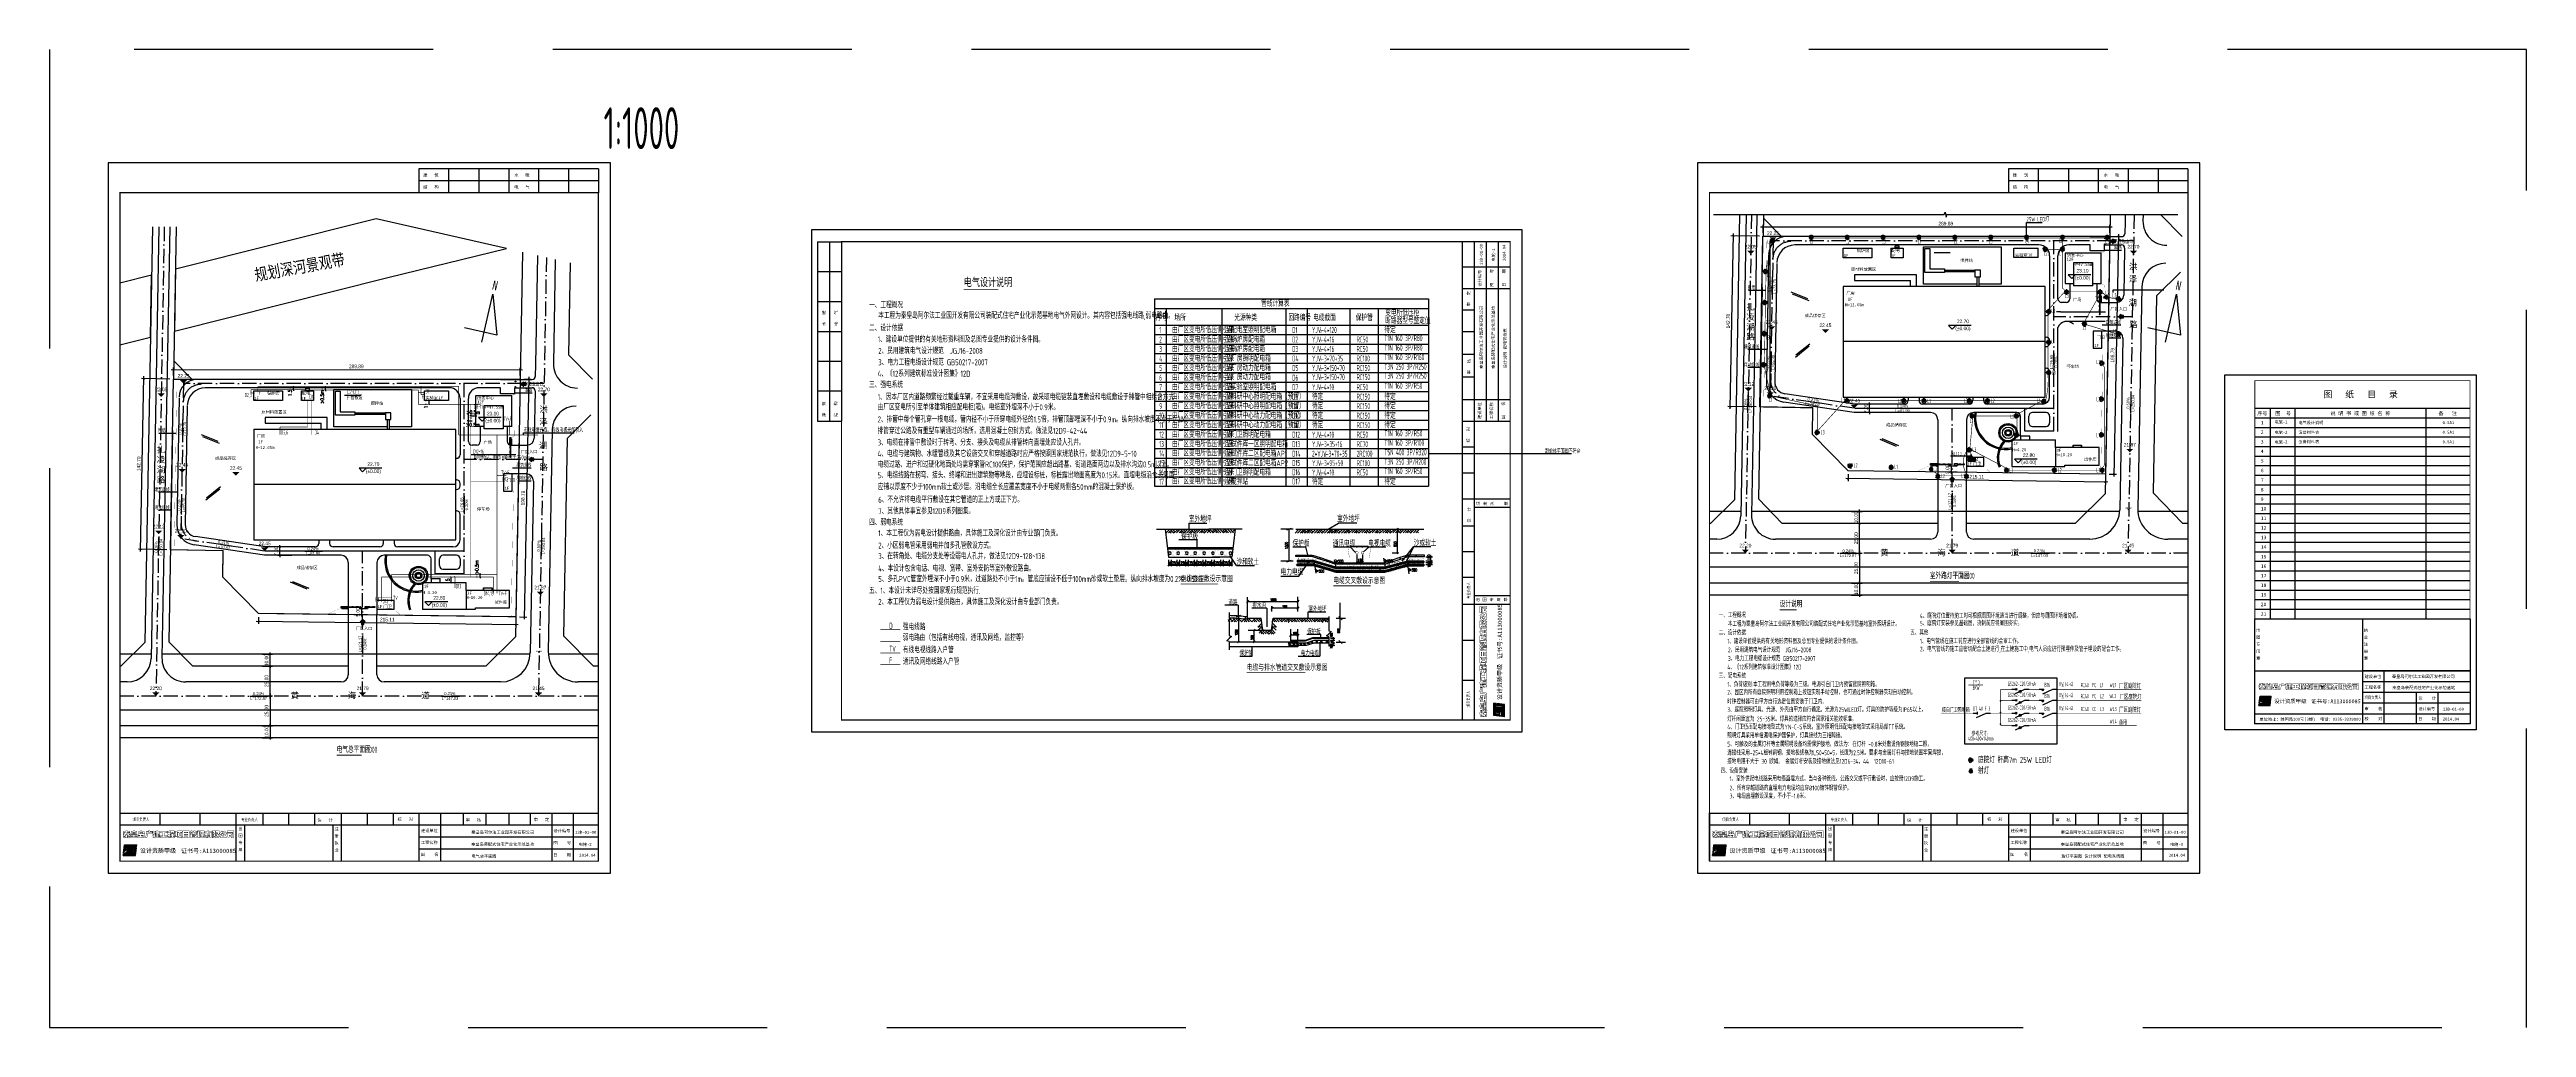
# Model space of a CAD drawing. Header units: millimetres. Extents: x 451834 to 908217, y 418823 to 838421.
# Drawn here: x 451834 to 453905, y 418823 to 419641 of the extents above; entities outside this region: 1.
import ezdxf
from ezdxf.enums import TextEntityAlignment as Align

# ---------------------------------------------------------------- set-up
doc = ezdxf.new("R2010")
doc.units = ezdxf.units.MM
doc.header["$LTSCALE"] = 1000
for name, pattern in [('ACAD_ISO10W100', [18.5, 12, -3, 0.5, -3]), ('CONTINOUS', [0]), ('DASH', [0.35, 0.25, -0.1])]:
    doc.linetypes.add(name, pattern=pattern)
for name, color, linetype in [('120', 3, 'Continuous'), ('CABLETRAY', 4, 'Continuous'), ('DIM', 3, 'Continuous'), ('DIM-照明', 3, 'Continuous'), ('DOTLN', 2, 'DASH'), ('ELEMENT', 3, 'Continuous'), ('EQUIP', 3, 'Continuous'), ('EQUIP-照明', 3, 'Continuous'), ('EQUIP-箱柜', 3, 'Continuous'), ('LAYER1', 4, 'Continuous'), ('LAYER2', 7, 'Continuous'), ('PM-TLBZ', 7, 'Continuous'), ('PUB_DIM', 3, 'Continuous'), ('PUB_TEXT', 7, 'Continuous'), ('RD-中线', 1, 'Continuous'), ('RD-侧石线', 7, 'Continuous'), ('RD-红线', 5, 'Continuous'), ('TEL_DIM', 3, 'Continuous'), ('TEL_SYMB', 3, 'Continuous'), ('TEL_TEXT', 7, 'Continuous'), ('TEL_TITLE', 7, 'Continuous'), ('TEXT_AREA', 3, 'Continuous'), ('TEXT_BG', 3, 'Continuous'), ('TEXT_DOT', 1, 'Continuous'), ('WIN', 3, 'Continuous'), ('WINDOW', 4, 'Continuous'), ('WIRE-应急', 1, 'DASH'), ('WIRE-照明', 6, 'Continuous'), ('WS_', 2, 'Continuous'), ('WX', 1, 'Continuous'), ('YD-G12', 100, 'Continuous'), ('图框', 7, 'Continuous'), ('坡度', 21, 'Continuous'), ('拟选址地藉', 1, 'Continuous'), ('构件', 41, 'Continuous'), ('标高', 21, 'Continuous'), ('电力', 20, 'Continuous'), ('电气辅助', 6, 'Continuous'), ('路名', 5, 'Continuous')]:
    doc.layers.add(name, color=color, linetype=linetype)
doc.styles.add('-黑体', font='simhei_0.ttf')
doc.styles.add('_HZTXT', font='txt.shx', dxfattribs={"bigfont": 'HZTXT.shx'})
doc.styles.add('_TCH_DIM_T3', font='SIMPLEX', dxfattribs={"width": 0.705882, "bigfont": 'GBCBIG'})
doc.styles.add('_TCH_LABEL', font='COMPLEX', dxfattribs={"bigfont": 'GBCBIG'})
doc.styles.add('_TEL_DIM', font='tssdeng.shx', dxfattribs={"width": 0.7, "height": 3.5, "bigfont": 'HZTXT.shx'})
doc.styles.add('BIAOGAO', font='romans.shx')
doc.styles.add('COMPLEX', font='COMPLEX')
doc.styles.add('hz', font='atxt.shx', dxfattribs={"width": 0.8, "bigfont": ' ahztxt.shx'})
doc.styles.add('HZTXT', font='txt.shx', dxfattribs={"width": 0.8, "height": 350, "bigfont": 'hztxt.shx'})
doc.styles.add('SIMPLEX', font='SIMPLEX.SHX')
doc.styles.get("Standard").update_dxf_attribs({"font": 'txt', "bigfont": 'gbcbig.shx'})
doc.styles.add('STYLE1', font='simhei_0.ttf')
doc.styles.add('名称', font='simhei_0.ttf', dxfattribs={"width": 0.8, "height": 15})
doc.styles.add('广建图框1', font='SimSun.ttf')
doc.styles.add('广建图框2', font='simhei_0.ttf')
doc.styles.add('新宋体', font='NSimSun.ttf')
doc.linetypes.add('weiqiang', pattern='A,2,[55,mytools.shx,S=0.2,R=0,X=0,Y=0],0', length=2)
doc.dimstyles.new('_TCH_ARCH&&1', dxfattribs={"dimtxt": 2.975, "dimasz": 1, "dimexe": 2.5, "dimexo": 3, "dimgap": 1.2625, "dimtad": 1, "dimdec": 0, "dimzin": 0, "dimdsep": 46, "dimtxsty": '_TCH_DIM_T3', "dimblk": 'ARCHTICK', "dimcen": 0.09, "dimclrt": 7, "dimazin": 2, "dimtfac": 1, "dimtdec": 0, "dimtix": 1, "dimtmove": 2, "dimatfit": 3, "dimfxl": 0, "dimtolj": 1, "dimtzin": 0, "dimarcsym": 0})
doc.dimstyles.get("Standard").update_dxf_attribs({"dimtxt": 20, "dimasz": 0.18, "dimexe": 0.18, "dimexo": 0.0625, "dimgap": 0.09, "dimtad": 0, "dimtih": 1, "dimtoh": 1, "dimdec": 0, "dimzin": 0, "dimdsep": 46, "dimtxsty": '-黑体', "dimcen": 0.09, "dimclrd": 1, "dimclre": 1, "dimclrt": 1, "dimadec": 0, "dimazin": 0, "dimtfac": 1, "dimtdec": 0, "dimtofl": 0, "dimtmove": 0, "dimatfit": 3, "dimfxl": 0, "dimtolj": 1, "dimtzin": 0, "dimarcsym": 0})

# ---------------------------------------------------------------- blocks, each defined once
blk = doc.blocks.new('_ArchTick')
at = {"color": 0, "linetype": 'ByBlock', "const_width": 0.4}
blk.add_lwpolyline([(-0.5, -0.5), (0.5, 0.5)], dxfattribs=at)
blk = doc.blocks.new('*D38')
at = {"layer": 'Defpoints', "color": 0, "transparency": 16777216}
for p in [(452095.2, 419167.8), (452103.3, 419172.8), (452103.3, 419167.8)]:
    blk.add_point(p, dxfattribs=at)
at = {"layer": 'DIM', "color": 83, "lineweight": -2, "transparency": 16777216}
for p, q in [((452100.3, 419172.8), (452093.2, 419172.8)), ((452100.3, 419167.8), (452093.2, 419167.8)), ((452095.2, 419172.8), (452095.2, 419174.2)), ((452095.2, 419172.8), (452095.2, 419167.8)), ((452095.2, 419167.8), (452095.2, 419166.4))]:
    blk.add_line(p, q, dxfattribs=at)
at = {"layer": 'DIM', "color": 83, "lineweight": -2, "transparency": 16777216, "xscale": 1.4, "yscale": 1.4, "zscale": 1.4}
for p, rotation in [((452095.2, 419172.8), 270), ((452095.2, 419167.8), 90)]:
    blk.add_blockref('_ArchTick', p, dxfattribs=dict(at, rotation=rotation))
at = {"layer": 'DIM', "color": 7, "transparency": 16777216, "insert": (452092.2, 419170.3), "char_height": 3, "attachment_point": 5, "rotation": 90, "style": 'hz'}
blk.add_mtext('\\A1;5.00', dxfattribs=at)
blk = doc.blocks.new('*D39')
at = {"layer": 'Defpoints', "color": 0, "transparency": 16777216}
for p in [(452009, 419100), (452009, 419075), (452018.8, 419075)]:
    blk.add_point(p, dxfattribs=at)
at = {"layer": 'DIM', "color": 83, "lineweight": -2, "transparency": 16777216}
for p, q in [((452012, 419100), (452020.8, 419100)), ((452018.8, 419102), (452018.8, 419073)), ((452012, 419075), (452020.8, 419075))]:
    blk.add_line(p, q, dxfattribs=at)
at = {"layer": 'DIM', "color": 83, "lineweight": -2, "transparency": 16777216, "xscale": 1.4, "yscale": 1.4, "zscale": 1.4}
for p, rotation in [((452018.8, 419100), 90), ((452018.8, 419075), 270)]:
    blk.add_blockref('_ArchTick', p, dxfattribs=dict(at, rotation=rotation))
at = {"layer": 'DIM', "color": 7, "transparency": 16777216, "insert": (452015.8, 419087.5), "char_height": 3, "attachment_point": 5, "rotation": 90, "style": 'hz'}
blk.add_mtext('\\A1;25.00', dxfattribs=at)
blk = doc.blocks.new('*D40')
at = {"layer": 'Defpoints', "color": 0, "transparency": 16777216}
for p in [(452009, 419125), (452018.8, 419125), (452009, 419100)]:
    blk.add_point(p, dxfattribs=at)
at = {"layer": 'DIM', "color": 83, "lineweight": -2, "transparency": 16777216}
for p, q in [((452012, 419125), (452020.8, 419125)), ((452018.8, 419098), (452018.8, 419127)), ((452012, 419100), (452020.8, 419100))]:
    blk.add_line(p, q, dxfattribs=at)
at = {"layer": 'DIM', "color": 83, "lineweight": -2, "transparency": 16777216, "xscale": 1.4, "yscale": 1.4, "zscale": 1.4}
for p, rotation in [((452018.8, 419125), 90), ((452018.8, 419100), 270)]:
    blk.add_blockref('_ArchTick', p, dxfattribs=dict(at, rotation=rotation))
at = {"layer": 'DIM', "color": 7, "transparency": 16777216, "insert": (452015.8, 419112.5), "char_height": 3, "attachment_point": 5, "rotation": 90, "style": 'hz'}
blk.add_mtext('\\A1;25.00', dxfattribs=at)
blk = doc.blocks.new('*D41')
at = {"layer": 'Defpoints', "color": 0, "transparency": 16777216}
for p in [(452026.8, 419224.6), (452039.8, 419224.6), (452039.8, 419217.6)]:
    blk.add_point(p, dxfattribs=at)
at = {"layer": 'DIM', "color": 83, "lineweight": -2, "transparency": 16777216}
for p, q in [((452036.8, 419224.6), (452024.8, 419224.6)), ((452026.8, 419224.6), (452026.8, 419226)), ((452026.8, 419217.6), (452026.8, 419224.6)), ((452036.8, 419217.6), (452024.8, 419217.6)), ((452026.8, 419217.6), (452026.8, 419216.2))]:
    blk.add_line(p, q, dxfattribs=at)
at = {"layer": 'DIM', "color": 83, "lineweight": -2, "transparency": 16777216, "xscale": 1.4, "yscale": 1.4, "zscale": 1.4}
for p, rotation in [((452026.8, 419224.6), 270), ((452026.8, 419217.6), 90)]:
    blk.add_blockref('_ArchTick', p, dxfattribs=dict(at, rotation=rotation))
at = {"layer": 'DIM', "color": 7, "transparency": 16777216, "insert": (452023.8, 419221.1), "char_height": 3, "attachment_point": 5, "rotation": 90, "style": 'hz'}
blk.add_mtext('\\A1;7.00', dxfattribs=at)
blk = doc.blocks.new('*D42')
at = {"layer": 'Defpoints', "color": 0, "transparency": 16777216}
for p in [(452009, 419135), (452009, 419125), (452018.8, 419135)]:
    blk.add_point(p, dxfattribs=at)
at = {"layer": 'DIM', "color": 83, "lineweight": -2, "transparency": 16777216}
for p, q in [((452018.8, 419135), (452018.8, 419136.4)), ((452012, 419135), (452020.8, 419135)), ((452012, 419125), (452020.8, 419125)), ((452018.8, 419125), (452018.8, 419135)), ((452018.8, 419125), (452018.8, 419123.6))]:
    blk.add_line(p, q, dxfattribs=at)
at = {"layer": 'DIM', "color": 83, "lineweight": -2, "transparency": 16777216, "xscale": 1.4, "yscale": 1.4, "zscale": 1.4}
for p, rotation in [((452018.8, 419135), 270), ((452018.8, 419125), 90)]:
    blk.add_blockref('_ArchTick', p, dxfattribs=dict(at, rotation=rotation))
at = {"layer": 'DIM', "color": 7, "transparency": 16777216, "insert": (452015.8, 419130), "char_height": 3, "attachment_point": 5, "rotation": 90, "style": 'hz'}
blk.add_mtext('\\A1;10.00', dxfattribs=at)
blk = doc.blocks.new('*D43')
at = {"layer": 'Defpoints', "color": 0, "transparency": 16777216}
for p in [(452009, 419075), (452009, 419065), (452018.8, 419065)]:
    blk.add_point(p, dxfattribs=at)
at = {"layer": 'DIM', "color": 83, "lineweight": -2, "transparency": 16777216}
for p, q in [((452012, 419075), (452020.8, 419075)), ((452018.8, 419075), (452018.8, 419076.4)), ((452018.8, 419075), (452018.8, 419065)), ((452012, 419065), (452020.8, 419065)), ((452018.8, 419065), (452018.8, 419063.6))]:
    blk.add_line(p, q, dxfattribs=at)
at = {"layer": 'DIM', "color": 83, "lineweight": -2, "transparency": 16777216, "xscale": 1.4, "yscale": 1.4, "zscale": 1.4}
for p, rotation in [((452018.8, 419075), 270), ((452018.8, 419065), 90)]:
    blk.add_blockref('_ArchTick', p, dxfattribs=dict(at, rotation=rotation))
at = {"layer": 'DIM', "color": 7, "transparency": 16777216, "insert": (452015.8, 419070), "char_height": 3, "attachment_point": 5, "rotation": 90, "style": 'hz'}
blk.add_mtext('\\A1;10.00', dxfattribs=at)
blk = doc.blocks.new('*D44')
at = {"layer": 'Defpoints', "color": 0, "transparency": 16777216}
for p in [(451938, 419372.6), (451938, 419365), (452227.9, 419364.9)]:
    blk.add_point(p, dxfattribs=at)
at = {"layer": 'DIM', "color": 83, "lineweight": -2, "transparency": 16777216}
for p, q in [((452229.9, 419372.5), (451936, 419372.6)), ((451938, 419368), (451938, 419374.6)), ((452227.9, 419367.9), (452227.9, 419374.5))]:
    blk.add_line(p, q, dxfattribs=at)
at = {"layer": 'DIM', "color": 83, "lineweight": -2, "transparency": 16777216, "xscale": 1.4, "yscale": 1.4, "zscale": 1.4}
for p, rotation in [((451938, 419372.6), 179.9869050054427), ((452227.9, 419372.5), 359.9869050054427)]:
    blk.add_blockref('_ArchTick', p, dxfattribs=dict(at, rotation=rotation))
at = {"layer": 'DIM', "color": 7, "transparency": 16777216, "insert": (452090.8, 419375.6), "char_height": 3, "attachment_point": 5, "rotation": 359.9869, "style": 'hz'}
blk.add_mtext('\\A1;289.89', dxfattribs=at)
blk = doc.blocks.new('*D45')
at = {"color": 83, "lineweight": -2, "transparency": 16777216}
for p, q in [((452230.9, 419364.9), (452237, 419364.8)), ((452235, 419366.8), (452231.3, 419164.1)), ((452227.3, 419166.2), (452233.4, 419166))]:
    blk.add_line(p, q, dxfattribs=at)
at = {"layer": 'Defpoints', "color": 0, "transparency": 16777216}
for p in [(452227.9, 419365), (452224.3, 419166.2), (452231.4, 419166.1)]:
    blk.add_point(p, dxfattribs=at)
at = {"color": 83, "lineweight": -2, "transparency": 16777216, "xscale": 1.4, "yscale": 1.4, "zscale": 1.4}
for p, rotation in [((452235, 419364.8), 88.94910270351697), ((452231.4, 419166.1), 268.949102703517)]:
    blk.add_blockref('_ArchTick', p, dxfattribs=dict(at, rotation=rotation))
at = {"color": 7, "transparency": 16777216, "insert": (452230.2, 419265.5), "char_height": 3, "attachment_point": 5, "rotation": 88.9491, "style": 'hz'}
blk.add_mtext('\\A1;198.79', dxfattribs=at)
blk = doc.blocks.new('*D46')
at = {"color": 83, "lineweight": -2, "transparency": 16777216}
for p, q in [((452226.2, 419159.5), (452007.1, 419162.4)), ((452009.1, 419166), (452009.1, 419160.3)), ((452224.2, 419163.2), (452224.1, 419157.5))]:
    blk.add_line(p, q, dxfattribs=at)
at = {"layer": 'Defpoints', "color": 0, "transparency": 16777216}
for p in [(452009.1, 419162.3), (452009.2, 419169), (452224.3, 419166.2)]:
    blk.add_point(p, dxfattribs=at)
at = {"color": 83, "lineweight": -2, "transparency": 16777216, "xscale": 1.4, "yscale": 1.4, "zscale": 1.4}
for p, rotation in [((452009.1, 419162.3), 179.2552576429395), ((452224.2, 419159.5), 359.2552576429395)]:
    blk.add_blockref('_ArchTick', p, dxfattribs=dict(at, rotation=rotation))
at = {"color": 7, "transparency": 16777216, "insert": (452116.7, 419163.9), "char_height": 3, "attachment_point": 5, "rotation": 359.2553, "style": 'hz'}
blk.add_mtext('\\A1;215.11', dxfattribs=at)
blk = doc.blocks.new('*D47')
at = {"color": 83, "lineweight": -2, "transparency": 16777216}
for p, q in [((451910.5, 419220.8), (451913.2, 419367.4)), ((451935, 419365), (451911.2, 419365.5)), ((451932.4, 419222.3), (451908.6, 419222.8))]:
    blk.add_line(p, q, dxfattribs=at)
at = {"layer": 'Defpoints', "color": 0, "transparency": 16777216}
for p in [(451913.2, 419365.4), (451938, 419365), (451935.4, 419222.3)]:
    blk.add_point(p, dxfattribs=at)
at = {"color": 83, "lineweight": -2, "transparency": 16777216, "xscale": 1.4, "yscale": 1.4, "zscale": 1.4}
for p, rotation in [((451913.2, 419365.4), 88.94202844492983), ((451910.6, 419222.8), 268.9420284449298)]:
    blk.add_blockref('_ArchTick', p, dxfattribs=dict(at, rotation=rotation))
at = {"color": 7, "transparency": 16777216, "insert": (451908.9, 419294.1), "char_height": 3, "attachment_point": 5, "rotation": 88.942, "style": 'hz'}
blk.add_mtext('\\A1;142.70', dxfattribs=at)
blk = doc.blocks.new('ARROW_01')
blk.add_lwpolyline([(0.8, 0.2), (0.4, 0.2), (0.4, 0.4), (0, 0), (0.4, -0.4), (0.4, -0.2), (0.8, -0.2)], close=True)
for points in [[(0.4, 0.4), (0, 0), (0.4, -0.4)], [(0.4, 0.2), (0.8, 0.2), (0.4, -0.2), (0.8, -0.2)]]:
    blk.add_solid(points)
blk = doc.blocks.new('mini_bg2')
blk.add_solid([(0, 0), (-2.5, 2.5), (2.5, 2.5)])
at = {"style": 'BIAOGAO', "width": 0.8}
blk.add_attdef('%%P0.000', text='', height=2, dxfattribs=at).set_placement((0, 4.1), align=Align.MIDDLE_CENTER)
blk = doc.blocks.new('yadhdim2')
at = {"color": 0}
blk.add_solid([(-300, 300), (300, 300), (0, 0)], dxfattribs=at)
at = {"color": 0, "style": 'hz', "width": 0.8}
blk.add_attdef('室外标高', text='', height=300, dxfattribs=at).set_placement((0, 400), align=Align.BOTTOM_CENTER)
blk = doc.blocks.new('yadjzpd')
at = {"color": 0}
blk.add_line((0, 0), (1500, 0), dxfattribs=at)
blk.add_solid([(1250, 50), (1250, 0), (1500, 0)], dxfattribs=at)
at = {"color": 0, "style": 'hz', "width": 0.8}
for tag, p in [('坡度', (700, 200)), ('备注', (700, -200))]:
    blk.add_attdef(tag, text='', height=250, dxfattribs=at).set_placement(p, align=Align.MIDDLE_CENTER)
blk = doc.blocks.new('yadhdim1')
at = {"color": 0}
blk.add_lwpolyline([(1600, 300), (-300, 300), (0, 0), (300, 300)], dxfattribs=at)
at = {"color": 0, "style": 'hz', "width": 0.8}
blk.add_text('(%%P0.00)', height=300, dxfattribs=at).set_placement((900, 50), align=Align.MIDDLE_CENTER)
blk.add_attdef('室内标高', text='', height=300, dxfattribs=at).set_placement((900, 400), align=Align.BOTTOM_CENTER)
blk = doc.blocks.new('_DIMX')
blk.add_line((-150, 0), (150, 0))
at = {"const_width": 50}
blk.add_lwpolyline([(-70, -70), (70, 70)], dxfattribs=at)
blk = doc.blocks.new('啊啊啊')
at = {"layer": 'WS_', "color": 0}
for p, q in [((-30834, 31367), (-36255, 24836)), ((-33655, 31461), (-33655, 24836)), ((-28234, 31367), (-33655, 24836)), ((-32883, 42276), (-30005, 39099)), ((-30157, 42276), (-32782, 39099)), ((-25481, 31367), (-30902, 24836)), ((-28405, 42276), (-25528, 39099)), ((-25679, 42276), (-28304, 39099)), ((-22422, 31367), (-27843, 24836)), ((-19669, 31367), (-25090, 24836)), ((-23928, 42276), (-21050, 39099)), ((-21201, 42276), (-23827, 39099)), ((-16763, 31367), (-22185, 24836)), ((-19450, 42276), (-16572, 39099)), ((-14010, 31367), (-19431, 24836)), ((-16724, 42276), (-19349, 39099)), ((-10951, 31367), (-16373, 24836)), ((-15057, 42276), (-12179, 39099)), ((-12330, 42276), (-14956, 39099)), ((-8198, 31367), (-13620, 24836)), ((-5598, 31367), (-11019, 24836)), ((-10579, 42276), (-7701, 39099)), ((-7853, 42276), (-10478, 39099)), ((-2539, 31367), (-7961, 24836)), ((-6101, 42276), (-3224, 39099)), ((-3375, 42276), (-6000, 39099)), ((214, 31367), (-5208, 24836)), ((3731, 31367), (-1690, 24836)), ((-1624, 42276), (1254, 39099)), ((1103, 42276), (-1523, 39099)), ((6484, 31367), (1063, 24836)), ((9839, 28333), (2079, 24895)), ((7428, 40761), (3614, 39200)), ((12167, 27177), (4407, 23739)), ((5025, 42048), (6061, 37889)), ((14633, 25952), (6873, 22514)), ((10777, 39059), (6963, 37498)), ((8374, 40346), (9410, 36187)), ((17373, 24592), (9613, 21154)), ((14021, 37473), (10206, 35912)), ((11618, 38760), (12654, 34601)), ((19838, 23367), (12078, 19929)), ((17370, 35771), (13555, 34210)), ((22441, 22075), (14681, 18637)), ((14966, 37058), (16003, 32899)), ((20603, 33964), (16789, 32404)), ((24907, 20850), (17147, 17412)), ((18200, 35252), (19237, 31092)), ((27647, 19490), (19887, 16052)), ((23952, 32263), (20138, 30702)), ((21549, 33550), (22586, 29391)), ((30112, 18265), (22352, 14827)), ((27196, 30676), (23382, 29116)), ((32441, 17109), (24681, 13671)), ((24793, 31964), (25829, 27804)), ((30545, 28975), (26731, 27414)), ((35181, 15748), (27421, 12311)), ((28142, 30262), (29178, 26103)), ((37646, 14524), (29886, 11086)), ((33939, 27496), (30124, 25936)), ((31535, 28784), (32572, 24624)), ((40797, 12959), (33037, 9521)), ((37172, 25690), (33358, 24129)), ((34769, 26977), (35805, 22818)), ((43263, 11735), (35503, 8297)), ((45634, 10557), (37874, 7119)), ((47963, 9401), (40203, 5963)), ((50429, 8176), (42669, 4738)), ((44711, 21987), (45747, 17828)), ((53169, 6816), (45408, 3378)), ((50613, 19092), (46799, 17531)), ((48210, 20379), (49247, 16220)), ((55327, 5705), (49906, -826)), ((53962, 17390), (50148, 15829)), ((51559, 18677), (52596, 14518)), ((57927, 5705), (52506, -826)), ((55001, 16905), (57879, 13728)), ((57727, 16905), (55102, 13728)), ((60680, 5705), (55259, -826)), ((58106, 17822), (160327, 17822)), ((58106, 13146), (163216, 13146)), ((58106, 6131), (160327, 6131)), ((63739, 5705), (58318, -826)), ((59479, 16905), (62356, 13728)), ((62205, 16905), (59580, 13728)), ((66492, 5705), (61071, -826)), ((63956, 16905), (66834, 13728)), ((69398, 5705), (63977, -826)), ((66683, 16905), (64057, 13728)), ((72151, 5705), (66730, -826)), ((68434, 16905), (71312, 13728)), ((71160, 16905), (68535, 13728)), ((75210, 5705), (69789, -826)), ((77963, 5705), (72542, -826)), ((72827, 16905), (75705, 13728)), ((75554, 16905), (72928, 13728)), ((80563, 5705), (75142, -826)), ((77305, 16905), (80183, 13728)), ((80031, 16905), (77406, 13728)), ((83622, 5705), (78201, -826)), ((86375, 5705), (80954, -826)), ((81783, 16905), (84660, 13728)), ((84509, 16905), (81884, 13728)), ((89893, 5705), (84472, -826)), ((86260, 16905), (89138, 13728)), ((88987, 16905), (86361, 13728)), ((92646, 5705), (87225, -826)), ((95294, 5705), (89872, -826)), ((91392, 16905), (94269, 13728)), ((94118, 16905), (91493, 13728)), ((97894, 5705), (92473, -826)), ((100647, 5705), (95226, -826)), ((95869, 16905), (98747, 13728)), ((98596, 16905), (95970, 13728)), ((103706, 5705), (98284, -826)), ((100347, 16905), (103225, 13728)), ((103073, 16905), (100448, 13728)), ((106459, 5705), (101037, -826)), ((109365, 5705), (103943, -826)), ((104825, 16905), (107702, 13728)), ((107551, 16905), (104926, 13728)), ((112118, 5705), (106696, -826)), ((109218, 16905), (112096, 13728)), ((111944, 16905), (109319, 13728)), ((115176, 5705), (109755, -826)), ((117929, 5705), (112508, -826)), ((113696, 16905), (116573, 13728)), ((116422, 16905), (113797, 13728)), ((120530, 5705), (115108, -826)), ((123588, 5705), (118167, -826)), ((118173, 16905), (121051, 13728)), ((120900, 16905), (118274, 13728)), ((126341, 5705), (120920, -826)), ((122651, 16905), (125529, 13728)), ((125377, 16905), (122752, 13728)), ((129859, 5705), (124438, -826)), ((132612, 5705), (127191, -826)), ((128326, 16905), (131204, 13728)), ((131052, 16905), (128427, 13728)), ((135784, 5705), (130363, -826)), ((132804, 16905), (135681, 13728)), ((135530, 16905), (132905, 13728)), ((138537, 5705), (133116, -826)), ((141596, 5705), (136175, -826)), ((137281, 16905), (140159, 13728)), ((140008, 16905), (137382, 13728)), ((144349, 5705), (138928, -826)), ((141674, 16905), (144552, 13728)), ((144401, 16905), (141775, 13728)), ((147255, 5705), (141834, -826)), ((150008, 5705), (144587, -826)), ((146152, 16905), (149030, 13728)), ((148878, 16905), (146253, 13728)), ((153067, 5705), (147646, -826)), ((155820, 5705), (150399, -826)), ((150630, 16905), (153508, 13728)), ((153356, 16905), (150731, 13728)), ((158420, 5705), (152999, -826)), ((155108, 16905), (157985, 13728)), ((157834, 16905), (155209, 13728)), ((161479, 5705), (156058, -826)), ((164232, 5705), (158811, -826)), ((160025, 16905), (162903, 13728)), ((162752, 16905), (160126, 13728)), ((167750, 5705), (162328, -826)), ((170503, 5705), (165081, -826)), ((166284, 17616), (170031, 15901)), ((168737, 18804), (167532, 14690)), ((167626, 6148), (175256, 2431)), ((169699, 19179), (173447, 17465)), ((170413, 7408), (178043, 3692)), ((172153, 20368), (170948, 16254)), ((172921, 8543), (180552, 4826)), ((173261, 20644), (177009, 18929)), ((175715, 21832), (174510, 17719)), ((175290, 9614), (182921, 5897)), ((176677, 22208), (180425, 20493)), ((177703, 10705), (185333, 6988)), ((179131, 23396), (177925, 19282)), ((179983, 23661), (183730, 21946)), ((180211, 11839), (187842, 8122)), ((182436, 24849), (181231, 20735)), ((183398, 25224), (187146, 23510)), ((183417, 13289), (191047, 9572)), ((185852, 26413), (184647, 22299)), ((185925, 14423), (193556, 10706)), ((186703, 26898), (190450, 25183)), ((189156, 28086), (187951, 23973)), ((188712, 15683), (196343, 11966)), ((190154, 28237), (193901, 26522)), ((191081, 16755), (198712, 13038)), ((192607, 29425), (191402, 25311)), ((193569, 29801), (197317, 28086)), ((193590, 17889), (201220, 14172)), ((196023, 30989), (194818, 26875)), ((196377, 19149), (204007, 15432)), ((196875, 31253), (200622, 29539)), ((199328, 32442), (198123, 28328)), ((198886, 20284), (206516, 16567)), ((200290, 32817), (204038, 31102)), ((201533, 21481), (209164, 17764)), ((202744, 34006), (201539, 29892)), ((203595, 34491), (207342, 32776)), ((204042, 22615), (211672, 18898)), ((206048, 35679), (204843, 31566)), ((206829, 23876), (214459, 20159)), ((207010, 36055), (210758, 34340)), ((209464, 37243), (208259, 33129)), ((209338, 25010), (216968, 21293)), ((210316, 37508), (214064, 35793)), ((212770, 38696), (211564, 34582)), ((217081, 29588), (211659, 23058)), ((211707, 26081), (219337, 22364)), ((213731, 39071), (217479, 37357)), ((220252, 29588), (214831, 23058)), ((216185, 40260), (214980, 36146)), ((223005, 29588), (217584, 23058)), ((219178, 39965), (222056, 36788)), ((221905, 39965), (219279, 36788)), ((226064, 29588), (220643, 23058)), ((228817, 29588), (223396, 23058)), ((223656, 39965), (226534, 36788)), ((226382, 39965), (223757, 36788)), ((231723, 29588), (226302, 23058)), ((228134, 39965), (231011, 36788)), ((230860, 39965), (228235, 36788)), ((234476, 29588), (229055, 23058)), ((237535, 29588), (232114, 23058)), ((232611, 39965), (235489, 36788)), ((235338, 39965), (232712, 36788)), ((240288, 29588), (234867, 23058)), ((237005, 39965), (239882, 36788)), ((239731, 39965), (237106, 36788)), ((242888, 29588), (237467, 23058)), ((245947, 29588), (240526, 23058)), ((241482, 39965), (244360, 36788)), ((244209, 39965), (241583, 36788)), ((248700, 29588), (243279, 23058)), ((245960, 39965), (248838, 36788)), ((248686, 39965), (246061, 36788)), ((252218, 29588), (246797, 23058)), ((254971, 29588), (249550, 23058)), ((250438, 39965), (253316, 36788)), ((253164, 39965), (250539, 36788)), ((254904, 41204), (254904, 36527)), ((254904, 29513), (254904, 22888)), ((58106, -494), (160327, -494))]:
    blk.add_line(p, q, dxfattribs=at)
for points in [[(254904, 36527), (254904, 41204), (217839, 41204), (166105, 17822), (54520, 17822), (3410, 43152), (-33655, 43152), (-33655, 38476), (3410, 38476), (54520, 13146), (166105, 13146), (217839, 36527), (254904, 36527), (254904, 41204)], [(-33655, 43152), (3410, 43152), (54520, 17822), (58106, 17822)], [(-33655, 38476), (3410, 38476), (54520, 13146), (58106, 13146)], [(-33655, 31461), (3410, 31461), (54520, 6131), (58106, 6131)], [(-33655, 24836), (3410, 24836), (54520, -494), (58106, -494)], [(160327, 17822), (166105, 17822), (217839, 41204), (254904, 41204)], [(160327, 13146), (166105, 13146), (217839, 36527), (254904, 36527)], [(160327, 6131), (166105, 6131), (217839, 29513), (254904, 29513)], [(160327, -494), (166105, -494), (217839, 22888), (254904, 22888)]]:
    blk.add_lwpolyline(points, dxfattribs=at)
blk = doc.blocks.new('HUIQIAN')
at = {"layer": '图框'}
for p, q in [((-2000, 0), (-2000, -15000)), ((-2000, 0), (0, 0)), ((-1000, 0), (-1000, -15000)), ((0, 0), (0, -15000)), ((-2000, -2500), (0, -2500)), ((-2000, -5000), (0, -5000)), ((-2000, -7500), (0, -7500)), ((-2000, -10000), (0, -10000)), ((0, -12500), (-2000, -12500)), ((-2000, -15000), (0, -15000))]:
    blk.add_line(p, q, dxfattribs=at)
at = {"layer": '图框', "style": '广建图框2'}
for s, p in [('水   暖  ', (-1342, -7035)), ('电   气 ', (-342, -7035)), ('建   筑', (-1333, -14645)), ('结   构', (-360, -14645))]:
    blk.add_text(s, height=250, rotation=90, dxfattribs=at).set_placement(p)
blk = doc.blocks.new('A$C480232FE')
for p, q in [((0, 0), (34, 235)), ((0, 0), (1445, 0)), ((34, 235), (1237, 235)), ((47, 335), (153, 1241)), ((47, 335), (1099, 335)), ((153, 1241), (1591, 1241)), ((311, 570), (361, 1005)), ((311, 570), (890, 570)), ((361, 1005), (1563, 1005)), ((472, 670), (499, 905)), ((472, 670), (901, 670)), ((499, 905), (1168, 905)), ((890, 570), (901, 670)), ((1099, 335), (1168, 905)), ((1237, 235), (1318, 905)), ((1318, 905), (1553, 905)), ((1445, 0), (1553, 905)), ((1563, 1005), (1591, 1241))]:
    blk.add_line(p, q)
for points in [[(0, 0), (34, 235), (1445, 0), (1237, 235)], [(361, 1005), (153, 1241), (311, 570), (47, 335)], [(1099, 335), (890, 570), (47, 335), (311, 570)], [(311, 570), (47, 335), (1099, 335), (890, 570)], [(1563, 1005), (1591, 1241), (361, 1005), (153, 1241)], [(901, 670), (472, 670), (1168, 905), (499, 905)], [(1099, 335), (1168, 905), (890, 570), (901, 670)], [(1445, 0), (1553, 905), (1237, 235), (1318, 905)]]:
    blk.add_solid(points)
blk = doc.blocks.new('3')
at = {"lineweight": 0, "const_width": 30}
for points in [[(-880958, -22672), (-880965, -22684), (-881096, -22684), (-881096, -22745), (-880997, -22745), (-881007, -22759), (-881133, -22759), (-881133, -22847), (-881067, -22847), (-881077, -22858), (-881098, -22881), (-881123, -22905), (-881152, -22929), (-881082, -23031), (-881065, -23018), (-881041, -22995), (-881041, -23012), (-880970, -23012), (-880995, -23024), (-881025, -23034), (-881057, -23044), (-881092, -23053), (-881130, -23060), (-881067, -23145), (-881057, -23142), (-881018, -23132), (-880983, -23121), (-880952, -23108), (-880926, -23095), (-880902, -23082), (-880902, -23143), (-880791, -23143), (-880791, -23080), (-880772, -23087), (-880746, -23098), (-880716, -23110), (-880683, -23123), (-880648, -23137), (-880609, -23153), (-880561, -23065), (-880561, -23065), (-880582, -23057), (-880610, -23046), (-880646, -23033), (-880689, -23019), (-880711, -23012), (-880626, -23012), (-880626, -22995), (-880595, -23012), (-880541, -22905), (-880572, -22886), (-880599, -22867), (-880624, -22847), (-880556, -22847), (-880556, -22759), (-880871, -22759), (-880864, -22745), (-880590, -22745), (-880590, -22684), (-880832, -22684), (-880825, -22672), (-880566, -22672), (-880566, -22589), (-880793, -22589), (-880784, -22553), (-880907, -22553), (-880919, -22589), (-881118, -22589), (-881118, -22672)], [(-880309, -22589), (-880471, -22589), (-880471, -22837), (-879988, -22837), (-879988, -22592), (-880172, -22592), (-880168, -22555), (-880299, -22555)], [(-880102, -22687), (-880357, -22687), (-880357, -22672), (-880102, -22672)], [(-880100, -22764), (-880357, -22764), (-880357, -22750), (-880100, -22750)], [(-879773, -22929), (-879882, -22929), (-879882, -23092), (-879598, -23092), (-879598, -23119), (-879487, -23119), (-879487, -23070), (-879460, -23143), (-879424, -23142), (-879387, -23137), (-879361, -23126), (-879344, -23111), (-879343, -23110), (-879337, -23100), (-879332, -23084), (-879328, -23062), (-879325, -23034), (-879322, -23000), (-879320, -22961), (-879318, -22916), (-879317, -22865), (-879317, -22808), (-879453, -22808), (-879586, -22808), (-879540, -22762), (-879559, -22744), (-879584, -22723), (-879615, -22699), (-879491, -22699), (-879615, -22699), (-879491, -22699), (-879491, -22709), (-879491, -22714), (-879508, -22724), (-879552, -22726), (-879511, -22808), (-879586, -22808), (-879453, -22808), (-879427, -22803), (-879401, -22790), (-879383, -22771), (-879375, -22744), (-879375, -22711), (-879375, -22597), (-879576, -22597), (-879567, -22558), (-879697, -22555), (-879707, -22597), (-879848, -22597), (-879848, -22912), (-879743, -22912), (-879743, -22992), (-879773, -22992)], [(-879727, -22742), (-879727, -22742), (-879691, -22770), (-879665, -22792), (-879649, -22808), (-879731, -22808), (-879649, -22808), (-879731, -22808), (-879731, -22699), (-879683, -22699)], [(-879024, -22563), (-878999, -22623), (-879196, -22623), (-879195, -22645), (-879194, -22688), (-879194, -22729), (-879196, -22768), (-879198, -22805), (-879202, -22841), (-879206, -22875), (-879212, -22908), (-879219, -22939), (-879228, -22968), (-879237, -22996), (-879247, -23022), (-879259, -23046), (-879271, -23068), (-879285, -23090), (-879164, -23138), (-879152, -23113), (-879137, -23081), (-879124, -23049), (-879113, -23017), (-879104, -22986), (-879096, -22956), (-879093, -22941), (-879089, -22913), (-879086, -22882), (-879083, -22849), (-879082, -22813), (-879081, -22775), (-879082, -22735), (-878696, -22735), (-878696, -22623), (-878873, -22623), (-878902, -22548)], [(-878342, -22774), (-878437, -22774), (-878437, -22835), (-878342, -22835), (-878342, -22856), (-878437, -22856), (-878437, -22912), (-878342, -22912), (-878342, -22934), (-878449, -22934), (-878449, -23012), (-878342, -23012), (-878342, -23036), (-878351, -23036), (-878391, -23033), (-878426, -23028), (-878455, -23019), (-878478, -23007), (-878476, -23001), (-878467, -22966), (-878460, -22933), (-878456, -22901), (-878454, -22869), (-878454, -22764), (-878517, -22764), (-878466, -22689), (-878466, -22577), (-878648, -22577), (-878648, -22687), (-878597, -22687), (-878606, -22703), (-878624, -22731), (-878645, -22759), (-878650, -22767), (-878650, -22864), (-878548, -22864), (-878551, -22890), (-878558, -22922), (-878568, -22907), (-878587, -22871), (-878660, -22929), (-878660, -22930), (-878648, -22959), (-878631, -22988), (-878609, -23016), (-878627, -23037), (-878655, -23062), (-878585, -23148), (-878573, -23139), (-878548, -23118), (-878524, -23092), (-878505, -23102), (-878473, -23115), (-878441, -23125), (-878409, -23132), (-878376, -23136), (-878359, -23136), (-878330, -23137), (-878297, -23137), (-878259, -23136), (-878216, -23136), (-878165, -23135), (-878125, -23135), (-878097, -23134), (-878083, -23133), (-878068, -23026), (-878073, -23027), (-878101, -23027), (-878148, -23028), (-878174, -23030), (-878213, -23033), (-878233, -23033), (-878233, -23012), (-878083, -23012), (-878083, -22934), (-878233, -22934), (-878233, -22912), (-878105, -22912), (-878105, -22856), (-878233, -22856), (-878233, -22835), (-878107, -22835), (-878107, -22755), (-878068, -22755), (-878068, -22672), (-878107, -22672), (-878107, -22584), (-878233, -22584), (-878233, -22560), (-878342, -22560), (-878342, -22584), (-878444, -22584), (-878444, -22655), (-878342, -22655), (-878342, -22672), (-878461, -22672), (-878461, -22755), (-878342, -22755)], [(-878233, -22655), (-878206, -22655), (-878206, -22672), (-878233, -22672)], [(-878233, -22755), (-878206, -22755), (-878206, -22774), (-878233, -22774)], [(-878013, -22597), (-878013, -22718), (-877809, -22718), (-877809, -22985), (-878037, -22985), (-878037, -23104), (-877445, -23104), (-877445, -22985), (-877676, -22985), (-877676, -22718), (-877470, -22718), (-877470, -22597)], [(-877333, -22578), (-877364, -22584), (-877390, -22589), (-877411, -22592), (-877389, -22696), (-877389, -22696), (-877355, -22692), (-877341, -22689), (-877341, -22721), (-877411, -22721), (-877411, -22830), (-877355, -22830), (-877365, -22853), (-877381, -22881), (-877401, -22909), (-877423, -22936), (-877384, -23060), (-877383, -23059), (-877357, -23030), (-877341, -23007), (-877341, -23140), (-877229, -23140), (-877229, -22985), (-877207, -23007), (-877169, -22902), (-877229, -22849), (-877229, -22830), (-877188, -22830), (-877188, -22721), (-877229, -22721), (-877229, -22667), (-877200, -22660), (-877171, -22650), (-877212, -22551), (-877213, -22551), (-877257, -22561), (-877297, -22570)], [(-877171, -22793), (-877171, -22893), (-877062, -22893), (-877062, -22910), (-877164, -22910), (-877164, -23012), (-877062, -23012), (-877062, -23028), (-877200, -23028), (-877200, -23133), (-876822, -23133), (-876822, -23028), (-876958, -23028), (-876958, -23012), (-876846, -23012), (-876846, -22910), (-876958, -22910), (-876958, -22893), (-876844, -22893), (-876844, -22793)], [(-877169, -22560), (-877169, -22776), (-876856, -22776), (-876856, -22560)], [(-877057, -22662), (-876965, -22662), (-876965, -22684), (-877057, -22684)], [(-876742, -22905), (-876803, -22922), (-876778, -23050), (-876756, -23041), (-876718, -23026), (-876702, -23020), (-876664, -23005), (-876630, -22993), (-876603, -22981), (-876580, -22973), (-876580, -22847), (-876631, -22869), (-876631, -22711), (-876580, -22711), (-876580, -22662), (-876466, -22662), (-876473, -22689), (-876568, -22689), (-876568, -22999), (-876473, -22999), (-876481, -23003), (-876509, -23012), (-876540, -23021), (-876573, -23027), (-876609, -23032), (-876648, -23036), (-876594, -23148), (-876564, -23141), (-876522, -23132), (-876486, -23121), (-876454, -23109), (-876427, -23097), (-876405, -23084), (-876388, -23070), (-876368, -23081), (-876339, -23097), (-876310, -23115), (-876281, -23133), (-876253, -23153), (-876192, -23041), (-876208, -23032), (-876237, -23018), (-876269, -23005), (-876303, -22992), (-876226, -22992), (-876226, -22689), (-876354, -22689), (-876345, -22662), (-876199, -22662), (-876199, -22560), (-876604, -22560), (-876604, -22594), (-876791, -22594), (-876791, -22713), (-876742, -22713)], [(-876354, -22965), (-876351, -22937), (-876350, -22905), (-876350, -22779), (-876444, -22779), (-876444, -22905), (-876445, -22927), (-876449, -22964), (-876459, -22982), (-876459, -22767), (-876335, -22767), (-876335, -22978), (-876354, -22970)], [(-876146, -22558), (-876146, -23143), (-876027, -23143), (-876027, -23123), (-875738, -23123), (-875738, -23145), (-875622, -23145), (-875622, -22558)], [(-876030, -22674), (-875741, -22674), (-875741, -22711), (-876030, -22711)], [(-875040, -22694), (-874963, -22694), (-874963, -22594), (-875128, -22594), (-875127, -22593), (-875113, -22563), (-875220, -22558), (-875225, -22568), (-875241, -22595), (-875256, -22618), (-875256, -22592), (-875382, -22592), (-875370, -22565), (-875474, -22558), (-875479, -22569), (-875496, -22599), (-875514, -22627), (-875534, -22654), (-875557, -22679), (-875494, -22742), (-875469, -22742), (-875461, -22731), (-875440, -22703), (-875421, -22677), (-875411, -22726), (-875319, -22726), (-875309, -22742), (-875469, -22742), (-875494, -22742), (-875544, -22742), (-875544, -22893), (-875479, -22893), (-875479, -23138), (-875360, -23138), (-875360, -23126), (-875147, -23126), (-875147, -23138), (-875028, -23138), (-875028, -22980), (-875360, -22980), (-875360, -22963), (-875060, -22963), (-875060, -22893), (-874970, -22893), (-874970, -22742), (-875183, -22742), (-875191, -22723), (-875186, -22716), (-875171, -22694), (-875142, -22694), (-875130, -22726), (-875031, -22726)], [(-875319, -22689), (-875288, -22689), (-875275, -22713), (-875312, -22713)], [(-874706, -23014), (-874589, -23014), (-874589, -23031), (-874718, -23031), (-874718, -22961), (-874718, -22960), (-874754, -22968), (-874769, -22973), (-874769, -22888), (-874728, -22888), (-874728, -22774), (-874769, -22774), (-874769, -22682), (-874728, -22682), (-874728, -22568), (-874934, -22568), (-874934, -22682), (-874880, -22682), (-874880, -22774), (-874931, -22774), (-874931, -22888), (-874880, -22888), (-874880, -22999), (-874921, -23005), (-874936, -23012), (-874922, -23119), (-874917, -23118), (-874876, -23107), (-874865, -23104), (-874830, -23094), (-874797, -23085), (-874765, -23077), (-874735, -23070), (-874735, -23133), (-874344, -23133), (-874344, -23031), (-874482, -23031), (-874482, -23014), (-874364, -23014), (-874364, -22915), (-874482, -22915), (-874482, -22895), (-874359, -22895), (-874359, -22558), (-874711, -22558), (-874711, -22895), (-874589, -22895), (-874589, -22915), (-874706, -22915)], [(-874589, -22684), (-874614, -22684), (-874614, -22660), (-874589, -22660)], [(-874589, -22798), (-874614, -22798), (-874614, -22774), (-874589, -22774)], [(-874482, -22660), (-874458, -22660), (-874458, -22684), (-874482, -22684)], [(-874482, -22774), (-874458, -22774), (-874458, -22798), (-874482, -22798)], [(-874179, -22729), (-874198, -22754), (-874219, -22778), (-874242, -22803), (-874267, -22827), (-874294, -22852), (-874322, -22876), (-874267, -22990), (-874260, -22985), (-874230, -22962), (-874209, -22944), (-874209, -23145), (-874097, -23145), (-874097, -23028), (-873893, -23028), (-873893, -23041), (-873903, -23048), (-873933, -23052), (-873983, -23050), (-873949, -23143), (-873938, -23143), (-873890, -23144), (-873851, -23142), (-873820, -23136), (-873797, -23126), (-873783, -23113), (-873777, -23097), (-873780, -23077), (-873780, -22723), (-874036, -22723), (-874027, -22709), (-873719, -22709), (-873719, -22601), (-873986, -22601), (-873973, -22572), (-873964, -22553), (-874092, -22553), (-874116, -22601), (-874305, -22601), (-874305, -22709), (-874165, -22709)], [(-873574, -23143), (-873574, -22958), (-873547, -23024), (-873540, -23024), (-873507, -23019), (-873480, -23006), (-873460, -22985), (-873445, -22956), (-873444, -22953), (-873439, -22924), (-873439, -22894), (-873445, -22862), (-873457, -22830), (-873474, -22796), (-873471, -22787), (-873455, -22742), (-873446, -22710), (-873443, -22694), (-873443, -22558), (-873680, -22558), (-873680, -23143)], [(-873574, -22674), (-873547, -22674), (-873549, -22688), (-873558, -22721), (-873574, -22747)], [(-873558, -22848), (-873547, -22877), (-873552, -22898), (-873574, -22912), (-873574, -22825)], [(-873472, -23031), (-873450, -23136), (-873411, -23129), (-873372, -23123), (-873337, -23116), (-873305, -23110), (-873277, -23103), (-873254, -23097), (-873263, -23041), (-873256, -23048), (-873237, -23074), (-873211, -23105), (-873192, -23128), (-873176, -23143), (-873096, -23070), (-873111, -23051), (-873133, -23023), (-873149, -23002), (-873098, -22948), (-873164, -22866), (-873173, -22866), (-873203, -22902), (-873212, -22866), (-873173, -22866), (-873164, -22866), (-873120, -22866), (-873120, -22560), (-873428, -22560), (-873428, -22992), (-873428, -22997), (-873438, -23019)], [(-873318, -22876), (-873310, -22916), (-873302, -22950), (-873292, -22980), (-873283, -23004), (-873319, -23012), (-873319, -22869)], [(-873317, -22660), (-873232, -22660), (-873232, -22677), (-873317, -22677)], [(-873317, -22757), (-873229, -22757), (-873229, -22774), (-873317, -22774)], [(-872920, -22570), (-872934, -22600), (-872950, -22629), (-872967, -22657), (-872987, -22683), (-873008, -22710), (-873031, -22734), (-873055, -22758), (-873081, -22781), (-873008, -22881), (-873002, -22875), (-872976, -22852), (-872951, -22828), (-872928, -22803), (-872906, -22777), (-872885, -22751), (-872866, -22724), (-872848, -22696), (-872831, -22668), (-872816, -22639), (-872802, -22609), (-872916, -22563)], [(-872902, -22870), (-872916, -22900), (-872931, -22930), (-872945, -22958), (-872956, -22978), (-872977, -22994), (-873008, -23002), (-873050, -23004), (-873045, -23025), (-873037, -23058), (-873029, -23091), (-873021, -23123), (-872994, -23122), (-872957, -23120), (-872921, -23117), (-872885, -23115), (-872851, -23112), (-872816, -23110), (-872783, -23107), (-872750, -23104), (-872718, -23101), (-872687, -23098), (-872656, -23095), (-872625, -23092), (-872610, -23113), (-872594, -23140), (-872482, -23082), (-872490, -23068), (-872507, -23037), (-872525, -23008), (-872543, -22979), (-872562, -22950), (-872581, -22923), (-872601, -22897), (-872622, -22871), (-872642, -22847), (-872749, -22900), (-872748, -22901), (-872731, -22923), (-872711, -22950), (-872688, -22985), (-872695, -22986), (-872722, -22990), (-872754, -22993), (-872790, -22996), (-872831, -22997), (-872831, -22996), (-872813, -22962), (-872796, -22929), (-872780, -22897), (-872766, -22867), (-872752, -22837), (-872739, -22810), (-872727, -22784), (-872848, -22750), (-872860, -22775), (-872873, -22807), (-872887, -22839)], [(-872754, -22599), (-872749, -22611), (-872733, -22641), (-872715, -22670), (-872697, -22697), (-872677, -22725), (-872657, -22751), (-872635, -22776), (-872612, -22800), (-872588, -22823), (-872562, -22845), (-872536, -22866), (-872473, -22757), (-872475, -22755), (-872502, -22731), (-872528, -22707), (-872551, -22682), (-872574, -22658), (-872596, -22632), (-872616, -22606), (-872635, -22580), (-872652, -22553)], [(-871998, -23004), (-871997, -23011), (-872007, -23030), (-872041, -23033), (-872041, -22815), (-872393, -22815), (-872393, -23087), (-872276, -23087), (-872276, -23065), (-872102, -23065), (-872098, -23070), (-872080, -23107), (-872073, -23123), (-872061, -23148), (-872018, -23149), (-871977, -23147), (-871943, -23142), (-871916, -23133), (-871896, -23121), (-871883, -23105), (-871878, -23086), (-871879, -23062), (-871879, -22563), (-872441, -22563), (-872441, -22674), (-871998, -22674)], [(-872417, -22694), (-872417, -22796), (-872022, -22796), (-872022, -22694)], [(-880905, -22929), (-880985, -22929), (-880973, -22917), (-880905, -22917)], [(-880919, -22847), (-880791, -22847), (-880781, -22859), (-880931, -22859)], [(-880791, -22919), (-880730, -22919), (-880716, -22932), (-880791, -22932)], [(-880791, -23012), (-880757, -23012), (-880791, -23012), (-880757, -23012), (-880791, -23062)], [(-880498, -22852), (-880498, -22934), (-880287, -22934), (-880287, -22948), (-880486, -22948), (-880486, -23026), (-880287, -23026), (-880287, -23043), (-880515, -23043), (-880515, -23138), (-879940, -23138), (-879940, -23043), (-880172, -23043), (-880172, -23026), (-879974, -23026), (-879974, -22948), (-880172, -22948), (-880172, -22934), (-879962, -22934), (-879962, -22852)], [(-879598, -22929), (-879598, -22992), (-879627, -22992), (-879627, -22912), (-879438, -22912), (-879627, -22912), (-879438, -22912), (-879438, -22913), (-879439, -22944), (-879440, -22978), (-879443, -23014), (-879452, -23034), (-879487, -23036), (-879487, -22929)], [(-876030, -22822), (-875741, -22822), (-875741, -22861), (-876030, -22861)], [(-876030, -22973), (-875741, -22973), (-875741, -23012), (-876030, -23012)], [(-875089, -22835), (-875423, -22835), (-875423, -22820), (-875089, -22820)], [(-875360, -22893), (-875176, -22893), (-875176, -22912), (-875360, -22912)], [(-875147, -23058), (-875360, -23058), (-875360, -23041), (-875147, -23041)], [(-874097, -22815), (-873891, -22815), (-873891, -22832), (-874097, -22832)], [(-874095, -22919), (-873893, -22919), (-873893, -22936), (-874095, -22936)], [(-872276, -22927), (-872155, -22927), (-872155, -22951), (-872276, -22951)]]:
    blk.add_lwpolyline(points, close=True, dxfattribs=at)
blk = doc.blocks.new('$equip$00001172')
for p, q in [((0.25, 0.25), (-0.25, -0.25)), ((-0.25, 0.25), (0.25, -0.25))]:
    blk.add_line(p, q)
blk.add_circle((0, 0), 0.35)
blk.add_arc((0, 0), 0.532, 109.9831, 250.0169)
for p in [(-0.53, 0), (0, 0.35), (0.35, 0), (0, -0.35)]:
    blk.add_point(p)
at = {"style": '_TCH_LABEL', "flags": 9}
blk.add_attdef('A', (0, 0), '', height=0.00002, dxfattribs=at)
blk = doc.blocks.new('*X48')
at = {"color": 0}
for p, q in [((-250, 33), (-83, 200)), ((-250, 68), (-118, 200)), ((-250, 104), (-154, 200)), ((-250, 139), (-189, 200)), ((-250, 174), (-224, 200)), ((-247, 0), (-47, 200)), ((-212, 0), (-12, 200)), ((-177, 0), (23, 200)), ((-141, 0), (59, 200)), ((-106, 0), (94, 200)), ((-71, 0), (129, 200)), ((-35, 0), (165, 200)), ((0, 0), (200, 200)), ((35, 0), (235, 200)), ((71, 0), (250, 179)), ((106, 0), (250, 144)), ((141, 0), (250, 109)), ((177, 0), (250, 73)), ((212, 0), (250, 38)), ((247, 0), (250, 3))]:
    blk.add_line(p, q, dxfattribs=at)
blk = doc.blocks.new('$equip$00001421')
for p, q in [((0.75, 0.6), (-0.75, 0.6)), ((-0.75, 0.6), (-0.75, 0)), ((-0.75, 0), (0.75, 0)), ((0.75, 0), (0.75, 0.6))]:
    blk.add_line(p, q)
at = {"const_width": 0.6}
blk.add_lwpolyline([(-0.75, 0.3), (0.75, 0.3)], dxfattribs=at)
for p in [(-0.75, 0.3), (0, 0.6), (0, 0), (0.75, 0.3)]:
    blk.add_point(p)
at = {"xscale": 0.00300000000061118, "yscale": 0.00300000000061118, "zscale": 0.00300000000061118}
blk.add_blockref('*X48', (0, 0), dxfattribs=at)
at = {"style": '_TCH_LABEL', "flags": 9}
blk.add_attdef('A', (0, 0), '', height=0.00002, dxfattribs=at)
blk = doc.blocks.new('$EQUIP$00001182')
for p, q in [((0.25, 0.25), (-0.25, -0.25)), ((-0.25, 0.25), (0.25, -0.25)), ((0.6, 0.15), (0.4, 0.15)), ((0.6, -0.15), (0.4, -0.15))]:
    blk.add_line(p, q)
blk.add_circle((0, 0), 0.35)
blk.add_arc((0, 0), 0.532, 109.98311, 250.01689)
for p in [(-0.53, 0), (0, 0.35), (0.35, 0), (0, -0.35)]:
    blk.add_point(p)
for points in [[(0.6, 0.18), (0.6, 0.12), (0.8, 0.15)], [(0.6, -0.12), (0.6, -0.18), (0.8, -0.15)]]:
    blk.add_solid(points)
at = {"flags": 9}
blk.add_attdef('A', (0, 0), '', height=0.00002, dxfattribs=at)
blk = doc.blocks.new('M_M7')
for p, q in [((-0.25, -0.2), (0, -0.75)), ((-0.05, -0.3), (0.05, -0.2)), ((-0.05, -0.2), (0.05, -0.3))]:
    blk.add_line(p, q)
for points in [[(0, 0), (0, -0.25)], [(0, -0.75), (0, -1)]]:
    blk.add_lwpolyline(points)
at = {"width": 0.8, "flags": 9}
blk.add_attdef('S', (0.25, -0.5), '', height=0.2, dxfattribs=at)
blk = doc.blocks.new('*D54')
at = {"layer": 'Defpoints', "color": 0, "transparency": 16777216}
for p in [(453424.1, 419287.2), (453432.2, 419292.2), (453432.2, 419287.2)]:
    blk.add_point(p, dxfattribs=at)
at = {"layer": 'DIM', "color": 83, "lineweight": -2, "transparency": 16777216}
for p, q in [((453429.2, 419292.2), (453422.1, 419292.2)), ((453429.2, 419287.2), (453422.1, 419287.2)), ((453424.1, 419292.2), (453424.1, 419293.6)), ((453424.1, 419292.2), (453424.1, 419287.2)), ((453424.1, 419287.2), (453424.1, 419285.8))]:
    blk.add_line(p, q, dxfattribs=at)
at = {"layer": 'DIM', "color": 83, "lineweight": -2, "transparency": 16777216, "xscale": 1.4, "yscale": 1.4, "zscale": 1.4}
for p, rotation in [((453424.1, 419292.2), 270), ((453424.1, 419287.2), 90)]:
    blk.add_blockref('_ArchTick', p, dxfattribs=dict(at, rotation=rotation))
at = {"layer": 'DIM', "color": 7, "transparency": 16777216, "insert": (453421.1, 419289.7), "char_height": 3, "attachment_point": 5, "rotation": 90, "style": 'hz'}
blk.add_mtext('\\A1;5.00', dxfattribs=at)
blk = doc.blocks.new('*D55')
at = {"layer": 'Defpoints', "color": 0, "transparency": 16777216}
for p in [(453337.9, 419219.4), (453337.9, 419194.4), (453347.7, 419194.4)]:
    blk.add_point(p, dxfattribs=at)
at = {"layer": 'DIM', "color": 83, "lineweight": -2, "transparency": 16777216}
for p, q in [((453340.9, 419219.4), (453349.7, 419219.4)), ((453347.7, 419221.4), (453347.7, 419192.4)), ((453340.9, 419194.4), (453349.7, 419194.4))]:
    blk.add_line(p, q, dxfattribs=at)
at = {"layer": 'DIM', "color": 83, "lineweight": -2, "transparency": 16777216, "xscale": 1.4, "yscale": 1.4, "zscale": 1.4}
for p, rotation in [((453347.7, 419219.4), 90), ((453347.7, 419194.4), 270)]:
    blk.add_blockref('_ArchTick', p, dxfattribs=dict(at, rotation=rotation))
at = {"layer": 'DIM', "color": 7, "transparency": 16777216, "insert": (453344.7, 419206.9), "char_height": 3, "attachment_point": 5, "rotation": 90, "style": 'hz'}
blk.add_mtext('\\A1;25.00', dxfattribs=at)
blk = doc.blocks.new('*D56')
at = {"layer": 'Defpoints', "color": 0, "transparency": 16777216}
for p in [(453337.9, 419244.4), (453347.7, 419244.4), (453337.9, 419219.4)]:
    blk.add_point(p, dxfattribs=at)
at = {"layer": 'DIM', "color": 83, "lineweight": -2, "transparency": 16777216}
for p, q in [((453340.9, 419244.4), (453349.7, 419244.4)), ((453347.7, 419217.4), (453347.7, 419246.4)), ((453340.9, 419219.4), (453349.7, 419219.4))]:
    blk.add_line(p, q, dxfattribs=at)
at = {"layer": 'DIM', "color": 83, "lineweight": -2, "transparency": 16777216, "xscale": 1.4, "yscale": 1.4, "zscale": 1.4}
for p, rotation in [((453347.7, 419244.4), 90), ((453347.7, 419219.4), 270)]:
    blk.add_blockref('_ArchTick', p, dxfattribs=dict(at, rotation=rotation))
at = {"layer": 'DIM', "color": 7, "transparency": 16777216, "insert": (453344.7, 419231.9), "char_height": 3, "attachment_point": 5, "rotation": 90, "style": 'hz'}
blk.add_mtext('\\A1;25.00', dxfattribs=at)
blk = doc.blocks.new('*D57')
at = {"layer": 'Defpoints', "color": 0, "transparency": 16777216}
for p in [(453355.8, 419344), (453368.7, 419344), (453368.7, 419337)]:
    blk.add_point(p, dxfattribs=at)
at = {"layer": 'DIM', "color": 83, "lineweight": -2, "transparency": 16777216}
for p, q in [((453365.7, 419344), (453353.8, 419344)), ((453355.8, 419344), (453355.8, 419345.4)), ((453355.8, 419337), (453355.8, 419344)), ((453365.7, 419337), (453353.8, 419337)), ((453355.8, 419337), (453355.8, 419335.6))]:
    blk.add_line(p, q, dxfattribs=at)
at = {"layer": 'DIM', "color": 83, "lineweight": -2, "transparency": 16777216, "xscale": 1.4, "yscale": 1.4, "zscale": 1.4}
for p, rotation in [((453355.8, 419344), 270), ((453355.8, 419337), 90)]:
    blk.add_blockref('_ArchTick', p, dxfattribs=dict(at, rotation=rotation))
at = {"layer": 'DIM', "color": 7, "transparency": 16777216, "insert": (453352.8, 419340.5), "char_height": 3, "attachment_point": 5, "rotation": 90, "style": 'hz'}
blk.add_mtext('\\A1;7.00', dxfattribs=at)
blk = doc.blocks.new('*D58')
at = {"layer": 'Defpoints', "color": 0, "transparency": 16777216}
for p in [(453337.9, 419254.4), (453337.9, 419244.4), (453347.7, 419254.4)]:
    blk.add_point(p, dxfattribs=at)
at = {"layer": 'DIM', "color": 83, "lineweight": -2, "transparency": 16777216}
for p, q in [((453340.9, 419254.4), (453349.7, 419254.4)), ((453340.9, 419244.4), (453349.7, 419244.4)), ((453347.7, 419254.4), (453347.7, 419255.8)), ((453347.7, 419244.4), (453347.7, 419254.4)), ((453347.7, 419244.4), (453347.7, 419243))]:
    blk.add_line(p, q, dxfattribs=at)
at = {"layer": 'DIM', "color": 83, "lineweight": -2, "transparency": 16777216, "xscale": 1.4, "yscale": 1.4, "zscale": 1.4}
for p, rotation in [((453347.7, 419254.4), 270), ((453347.7, 419244.4), 90)]:
    blk.add_blockref('_ArchTick', p, dxfattribs=dict(at, rotation=rotation))
at = {"layer": 'DIM', "color": 7, "transparency": 16777216, "insert": (453344.7, 419249.4), "char_height": 3, "attachment_point": 5, "rotation": 90, "style": 'hz'}
blk.add_mtext('\\A1;10.00', dxfattribs=at)
blk = doc.blocks.new('*D59')
at = {"layer": 'Defpoints', "color": 0, "transparency": 16777216}
for p in [(453337.9, 419194.4), (453337.9, 419184.4), (453347.7, 419184.4)]:
    blk.add_point(p, dxfattribs=at)
at = {"layer": 'DIM', "color": 83, "lineweight": -2, "transparency": 16777216}
for p, q in [((453340.9, 419194.4), (453349.7, 419194.4)), ((453340.9, 419184.4), (453349.7, 419184.4)), ((453347.7, 419194.4), (453347.7, 419195.8)), ((453347.7, 419194.4), (453347.7, 419184.4)), ((453347.7, 419184.4), (453347.7, 419183))]:
    blk.add_line(p, q, dxfattribs=at)
at = {"layer": 'DIM', "color": 83, "lineweight": -2, "transparency": 16777216, "xscale": 1.4, "yscale": 1.4, "zscale": 1.4}
for p, rotation in [((453347.7, 419194.4), 270), ((453347.7, 419184.4), 90)]:
    blk.add_blockref('_ArchTick', p, dxfattribs=dict(at, rotation=rotation))
at = {"layer": 'DIM', "color": 7, "transparency": 16777216, "insert": (453344.7, 419189.4), "char_height": 3, "attachment_point": 5, "rotation": 90, "style": 'hz'}
blk.add_mtext('\\A1;10.00', dxfattribs=at)
blk = doc.blocks.new('*D60')
at = {"layer": 'Defpoints', "color": 0, "transparency": 16777216}
for p in [(453266.9, 419492), (453266.9, 419484.4), (453556.8, 419484.3)]:
    blk.add_point(p, dxfattribs=at)
at = {"layer": 'DIM', "color": 83, "lineweight": -2, "transparency": 16777216}
for p, q in [((453558.8, 419491.9), (453264.9, 419492)), ((453266.9, 419487.4), (453266.9, 419494)), ((453556.8, 419487.3), (453556.8, 419493.9))]:
    blk.add_line(p, q, dxfattribs=at)
at = {"layer": 'DIM', "color": 83, "lineweight": -2, "transparency": 16777216, "xscale": 1.4, "yscale": 1.4, "zscale": 1.4}
for p, rotation in [((453266.9, 419492), 179.9869050054427), ((453556.8, 419491.9), 359.9869050054427)]:
    blk.add_blockref('_ArchTick', p, dxfattribs=dict(at, rotation=rotation))
at = {"layer": 'DIM', "color": 7, "transparency": 16777216, "insert": (453419.7, 419495), "char_height": 3, "attachment_point": 5, "rotation": 359.9869, "style": 'hz'}
blk.add_mtext('\\A1;289.89', dxfattribs=at)
blk = doc.blocks.new('*D61')
at = {"color": 83, "lineweight": -2, "transparency": 16777216}
for p, q in [((453559.8, 419484.3), (453565.9, 419484.2)), ((453564, 419486.2), (453560.3, 419283.5)), ((453556.2, 419285.5), (453562.3, 419285.4))]:
    blk.add_line(p, q, dxfattribs=at)
at = {"layer": 'Defpoints', "color": 0, "transparency": 16777216}
for p in [(453556.8, 419484.4), (453553.2, 419285.6), (453560.3, 419285.5)]:
    blk.add_point(p, dxfattribs=at)
at = {"color": 83, "lineweight": -2, "transparency": 16777216, "xscale": 1.4, "yscale": 1.4, "zscale": 1.4}
for p, rotation in [((453563.9, 419484.2), 88.94910270351697), ((453560.3, 419285.5), 268.949102703517)]:
    blk.add_blockref('_ArchTick', p, dxfattribs=dict(at, rotation=rotation))
at = {"color": 7, "transparency": 16777216, "insert": (453559.1, 419384.9), "char_height": 3, "attachment_point": 5, "rotation": 88.9491, "style": 'hz'}
blk.add_mtext('\\A1;198.79', dxfattribs=at)
blk = doc.blocks.new('*D62')
at = {"color": 83, "lineweight": -2, "transparency": 16777216}
for p, q in [((453555.1, 419278.9), (453336, 419281.8)), ((453338.1, 419285.4), (453338, 419279.7)), ((453553.2, 419282.6), (453553.1, 419276.9))]:
    blk.add_line(p, q, dxfattribs=at)
at = {"layer": 'Defpoints', "color": 0, "transparency": 16777216}
for p in [(453338, 419281.7), (453338.1, 419288.4), (453553.2, 419285.6)]:
    blk.add_point(p, dxfattribs=at)
at = {"color": 83, "lineweight": -2, "transparency": 16777216, "xscale": 1.4, "yscale": 1.4, "zscale": 1.4}
for p, rotation in [((453338, 419281.7), 179.2552576429395), ((453553.1, 419278.9), 359.2552576429395)]:
    blk.add_blockref('_ArchTick', p, dxfattribs=dict(at, rotation=rotation))
at = {"color": 7, "transparency": 16777216, "insert": (453445.6, 419283.3), "char_height": 3, "attachment_point": 5, "rotation": 359.2553, "style": 'hz'}
blk.add_mtext('\\A1;215.11', dxfattribs=at)
blk = doc.blocks.new('*D63')
at = {"color": 83, "lineweight": -2, "transparency": 16777216}
for p, q in [((453239.4, 419340.1), (453242.2, 419486.8)), ((453263.9, 419484.4), (453240.1, 419484.9)), ((453261.3, 419341.7), (453237.5, 419342.2))]:
    blk.add_line(p, q, dxfattribs=at)
at = {"layer": 'Defpoints', "color": 0, "transparency": 16777216}
for p in [(453242.1, 419484.8), (453266.9, 419484.4), (453264.3, 419341.7)]:
    blk.add_point(p, dxfattribs=at)
at = {"color": 83, "lineweight": -2, "transparency": 16777216, "xscale": 1.4, "yscale": 1.4, "zscale": 1.4}
for p, rotation in [((453242.1, 419484.8), 88.94202844492983), ((453239.5, 419342.1), 268.9420284449298)]:
    blk.add_blockref('_ArchTick', p, dxfattribs=dict(at, rotation=rotation))
at = {"color": 7, "transparency": 16777216, "insert": (453237.8, 419413.5), "char_height": 3, "attachment_point": 5, "rotation": 88.942, "style": 'hz'}
blk.add_mtext('\\A1;142.70', dxfattribs=at)
blk = doc.blocks.new('M_M4')
blk.add_line((-0.25, -0.2), (0, -0.75))
for points in [[(0, 0), (0, -0.25)], [(0, -0.75), (0, -1)]]:
    blk.add_lwpolyline(points)
blk.add_arc((-0.01, -0.19), 0.0589, 81.8699, 278.1301)
at = {"width": 0.8, "flags": 9}
blk.add_attdef('S', (0.25, -0.5), '', height=0.2, dxfattribs=at)
blk = doc.blocks.new('123')
at = {"lineweight": 0, "const_width": 30}
for points in [[(-880958, -22672), (-880965, -22684), (-881096, -22684), (-881096, -22745), (-880997, -22745), (-881007, -22759), (-881133, -22759), (-881133, -22847), (-881067, -22847), (-881077, -22858), (-881098, -22881), (-881123, -22905), (-881152, -22929), (-881082, -23031), (-881065, -23018), (-881041, -22995), (-881041, -23012), (-880970, -23012), (-880995, -23024), (-881025, -23034), (-881057, -23044), (-881092, -23053), (-881130, -23060), (-881067, -23145), (-881057, -23142), (-881018, -23132), (-880983, -23121), (-880952, -23108), (-880926, -23095), (-880902, -23082), (-880902, -23143), (-880791, -23143), (-880791, -23080), (-880772, -23087), (-880746, -23098), (-880716, -23110), (-880683, -23123), (-880648, -23137), (-880609, -23153), (-880561, -23065), (-880561, -23065), (-880582, -23057), (-880610, -23046), (-880646, -23033), (-880689, -23019), (-880711, -23012), (-880626, -23012), (-880626, -22995), (-880595, -23012), (-880541, -22905), (-880572, -22886), (-880599, -22867), (-880624, -22847), (-880556, -22847), (-880556, -22759), (-880871, -22759), (-880864, -22745), (-880590, -22745), (-880590, -22684), (-880832, -22684), (-880825, -22672), (-880566, -22672), (-880566, -22589), (-880793, -22589), (-880784, -22553), (-880907, -22553), (-880919, -22589), (-881118, -22589), (-881118, -22672)], [(-880905, -22929), (-880985, -22929), (-880973, -22917), (-880905, -22917)], [(-880919, -22847), (-880791, -22847), (-880781, -22859), (-880931, -22859)], [(-880791, -22919), (-880730, -22919), (-880716, -22932), (-880791, -22932)], [(-880791, -23012), (-880757, -23012), (-880791, -23012), (-880757, -23012), (-880791, -23062)], [(-880498, -22852), (-880498, -22934), (-880287, -22934), (-880287, -22948), (-880486, -22948), (-880486, -23026), (-880287, -23026), (-880287, -23043), (-880515, -23043), (-880515, -23138), (-879940, -23138), (-879940, -23043), (-880172, -23043), (-880172, -23026), (-879974, -23026), (-879974, -22948), (-880172, -22948), (-880172, -22934), (-879962, -22934), (-879962, -22852)], [(-880309, -22589), (-880471, -22589), (-880471, -22837), (-879988, -22837), (-879988, -22592), (-880172, -22592), (-880168, -22555), (-880299, -22555)], [(-880102, -22687), (-880357, -22687), (-880357, -22672), (-880102, -22672)], [(-880100, -22764), (-880357, -22764), (-880357, -22750), (-880100, -22750)], [(-879773, -22929), (-879882, -22929), (-879882, -23092), (-879598, -23092), (-879598, -23119), (-879487, -23119), (-879487, -23070), (-879460, -23143), (-879424, -23142), (-879387, -23137), (-879361, -23126), (-879344, -23111), (-879343, -23110), (-879337, -23100), (-879332, -23084), (-879328, -23062), (-879325, -23034), (-879322, -23000), (-879320, -22961), (-879318, -22916), (-879317, -22865), (-879317, -22808), (-879453, -22808), (-879586, -22808), (-879540, -22762), (-879559, -22744), (-879584, -22723), (-879615, -22699), (-879491, -22699), (-879615, -22699), (-879491, -22699), (-879491, -22709), (-879491, -22714), (-879508, -22724), (-879552, -22726), (-879511, -22808), (-879586, -22808), (-879453, -22808), (-879427, -22803), (-879401, -22790), (-879383, -22771), (-879375, -22744), (-879375, -22711), (-879375, -22597), (-879576, -22597), (-879567, -22558), (-879697, -22555), (-879707, -22597), (-879848, -22597), (-879848, -22912), (-879743, -22912), (-879743, -22992), (-879773, -22992)], [(-879727, -22742), (-879727, -22742), (-879691, -22770), (-879665, -22792), (-879649, -22808), (-879731, -22808), (-879649, -22808), (-879731, -22808), (-879731, -22699), (-879683, -22699)], [(-879598, -22929), (-879598, -22992), (-879627, -22992), (-879627, -22912), (-879438, -22912), (-879627, -22912), (-879438, -22912), (-879438, -22913), (-879439, -22944), (-879440, -22978), (-879443, -23014), (-879452, -23034), (-879487, -23036), (-879487, -22929)], [(-879024, -22563), (-878999, -22623), (-879196, -22623), (-879195, -22645), (-879194, -22688), (-879194, -22729), (-879196, -22768), (-879198, -22805), (-879202, -22841), (-879206, -22875), (-879212, -22908), (-879219, -22939), (-879228, -22968), (-879237, -22996), (-879247, -23022), (-879259, -23046), (-879271, -23068), (-879285, -23090), (-879164, -23138), (-879152, -23113), (-879137, -23081), (-879124, -23049), (-879113, -23017), (-879104, -22986), (-879096, -22956), (-879093, -22941), (-879089, -22913), (-879086, -22882), (-879083, -22849), (-879082, -22813), (-879081, -22775), (-879082, -22735), (-878696, -22735), (-878696, -22623), (-878873, -22623), (-878902, -22548)], [(-878342, -22774), (-878437, -22774), (-878437, -22835), (-878342, -22835), (-878342, -22856), (-878437, -22856), (-878437, -22912), (-878342, -22912), (-878342, -22934), (-878449, -22934), (-878449, -23012), (-878342, -23012), (-878342, -23036), (-878351, -23036), (-878391, -23033), (-878426, -23028), (-878455, -23019), (-878478, -23007), (-878476, -23001), (-878467, -22966), (-878460, -22933), (-878456, -22901), (-878454, -22869), (-878454, -22764), (-878517, -22764), (-878466, -22689), (-878466, -22577), (-878648, -22577), (-878648, -22687), (-878597, -22687), (-878606, -22703), (-878624, -22731), (-878645, -22759), (-878650, -22767), (-878650, -22864), (-878548, -22864), (-878551, -22890), (-878558, -22922), (-878568, -22907), (-878587, -22871), (-878660, -22929), (-878660, -22930), (-878648, -22959), (-878631, -22988), (-878609, -23016), (-878627, -23037), (-878655, -23062), (-878585, -23148), (-878573, -23139), (-878548, -23118), (-878524, -23092), (-878505, -23102), (-878473, -23115), (-878441, -23125), (-878409, -23132), (-878376, -23136), (-878359, -23136), (-878330, -23137), (-878297, -23137), (-878259, -23136), (-878216, -23136), (-878165, -23135), (-878125, -23135), (-878097, -23134), (-878083, -23133), (-878068, -23026), (-878073, -23027), (-878101, -23027), (-878148, -23028), (-878174, -23030), (-878213, -23033), (-878233, -23033), (-878233, -23012), (-878083, -23012), (-878083, -22934), (-878233, -22934), (-878233, -22912), (-878105, -22912), (-878105, -22856), (-878233, -22856), (-878233, -22835), (-878107, -22835), (-878107, -22755), (-878068, -22755), (-878068, -22672), (-878107, -22672), (-878107, -22584), (-878233, -22584), (-878233, -22560), (-878342, -22560), (-878342, -22584), (-878444, -22584), (-878444, -22655), (-878342, -22655), (-878342, -22672), (-878461, -22672), (-878461, -22755), (-878342, -22755)], [(-878233, -22655), (-878206, -22655), (-878206, -22672), (-878233, -22672)], [(-878233, -22755), (-878206, -22755), (-878206, -22774), (-878233, -22774)], [(-878013, -22597), (-878013, -22718), (-877809, -22718), (-877809, -22985), (-878037, -22985), (-878037, -23104), (-877445, -23104), (-877445, -22985), (-877676, -22985), (-877676, -22718), (-877470, -22718), (-877470, -22597)], [(-877333, -22578), (-877364, -22584), (-877390, -22589), (-877411, -22592), (-877389, -22696), (-877389, -22696), (-877355, -22692), (-877341, -22689), (-877341, -22721), (-877411, -22721), (-877411, -22830), (-877355, -22830), (-877365, -22853), (-877381, -22881), (-877401, -22909), (-877423, -22936), (-877384, -23060), (-877383, -23059), (-877357, -23030), (-877341, -23007), (-877341, -23140), (-877229, -23140), (-877229, -22985), (-877207, -23007), (-877169, -22902), (-877229, -22849), (-877229, -22830), (-877188, -22830), (-877188, -22721), (-877229, -22721), (-877229, -22667), (-877200, -22660), (-877171, -22650), (-877212, -22551), (-877213, -22551), (-877257, -22561), (-877297, -22570)], [(-877171, -22793), (-877171, -22893), (-877062, -22893), (-877062, -22910), (-877164, -22910), (-877164, -23012), (-877062, -23012), (-877062, -23028), (-877200, -23028), (-877200, -23133), (-876822, -23133), (-876822, -23028), (-876958, -23028), (-876958, -23012), (-876846, -23012), (-876846, -22910), (-876958, -22910), (-876958, -22893), (-876844, -22893), (-876844, -22793)], [(-877169, -22560), (-877169, -22776), (-876856, -22776), (-876856, -22560)], [(-877057, -22662), (-876965, -22662), (-876965, -22684), (-877057, -22684)], [(-876742, -22905), (-876803, -22922), (-876778, -23050), (-876756, -23041), (-876718, -23026), (-876702, -23020), (-876664, -23005), (-876630, -22993), (-876603, -22981), (-876580, -22973), (-876580, -22847), (-876631, -22869), (-876631, -22711), (-876580, -22711), (-876580, -22662), (-876466, -22662), (-876473, -22689), (-876568, -22689), (-876568, -22999), (-876473, -22999), (-876481, -23003), (-876509, -23012), (-876540, -23021), (-876573, -23027), (-876609, -23032), (-876648, -23036), (-876594, -23148), (-876564, -23141), (-876522, -23132), (-876486, -23121), (-876454, -23109), (-876427, -23097), (-876405, -23084), (-876388, -23070), (-876368, -23081), (-876339, -23097), (-876310, -23115), (-876281, -23133), (-876253, -23153), (-876192, -23041), (-876208, -23032), (-876237, -23018), (-876269, -23005), (-876303, -22992), (-876226, -22992), (-876226, -22689), (-876354, -22689), (-876345, -22662), (-876199, -22662), (-876199, -22560), (-876604, -22560), (-876604, -22594), (-876791, -22594), (-876791, -22713), (-876742, -22713)], [(-876354, -22965), (-876351, -22937), (-876350, -22905), (-876350, -22779), (-876444, -22779), (-876444, -22905), (-876445, -22927), (-876449, -22964), (-876459, -22982), (-876459, -22767), (-876335, -22767), (-876335, -22978), (-876354, -22970)], [(-876146, -22558), (-876146, -23143), (-876027, -23143), (-876027, -23123), (-875738, -23123), (-875738, -23145), (-875622, -23145), (-875622, -22558)], [(-876030, -22674), (-875741, -22674), (-875741, -22711), (-876030, -22711)], [(-876030, -22822), (-875741, -22822), (-875741, -22861), (-876030, -22861)], [(-876030, -22973), (-875741, -22973), (-875741, -23012), (-876030, -23012)], [(-875040, -22694), (-874963, -22694), (-874963, -22594), (-875128, -22594), (-875127, -22593), (-875113, -22563), (-875220, -22558), (-875225, -22568), (-875241, -22595), (-875256, -22618), (-875256, -22592), (-875382, -22592), (-875370, -22565), (-875474, -22558), (-875479, -22569), (-875496, -22599), (-875514, -22627), (-875534, -22654), (-875557, -22679), (-875494, -22742), (-875469, -22742), (-875461, -22731), (-875440, -22703), (-875421, -22677), (-875411, -22726), (-875319, -22726), (-875309, -22742), (-875469, -22742), (-875494, -22742), (-875544, -22742), (-875544, -22893), (-875479, -22893), (-875479, -23138), (-875360, -23138), (-875360, -23126), (-875147, -23126), (-875147, -23138), (-875028, -23138), (-875028, -22980), (-875360, -22980), (-875360, -22963), (-875060, -22963), (-875060, -22893), (-874970, -22893), (-874970, -22742), (-875183, -22742), (-875191, -22723), (-875186, -22716), (-875171, -22694), (-875142, -22694), (-875130, -22726), (-875031, -22726)], [(-875089, -22835), (-875423, -22835), (-875423, -22820), (-875089, -22820)], [(-875360, -22893), (-875176, -22893), (-875176, -22912), (-875360, -22912)], [(-875319, -22689), (-875288, -22689), (-875275, -22713), (-875312, -22713)], [(-874706, -23014), (-874589, -23014), (-874589, -23031), (-874718, -23031), (-874718, -22961), (-874718, -22960), (-874754, -22968), (-874769, -22973), (-874769, -22888), (-874728, -22888), (-874728, -22774), (-874769, -22774), (-874769, -22682), (-874728, -22682), (-874728, -22568), (-874934, -22568), (-874934, -22682), (-874880, -22682), (-874880, -22774), (-874931, -22774), (-874931, -22888), (-874880, -22888), (-874880, -22999), (-874921, -23005), (-874936, -23012), (-874922, -23119), (-874917, -23118), (-874876, -23107), (-874865, -23104), (-874830, -23094), (-874797, -23085), (-874765, -23077), (-874735, -23070), (-874735, -23133), (-874344, -23133), (-874344, -23031), (-874482, -23031), (-874482, -23014), (-874364, -23014), (-874364, -22915), (-874482, -22915), (-874482, -22895), (-874359, -22895), (-874359, -22558), (-874711, -22558), (-874711, -22895), (-874589, -22895), (-874589, -22915), (-874706, -22915)], [(-874589, -22684), (-874614, -22684), (-874614, -22660), (-874589, -22660)], [(-874589, -22798), (-874614, -22798), (-874614, -22774), (-874589, -22774)], [(-874482, -22660), (-874458, -22660), (-874458, -22684), (-874482, -22684)], [(-874482, -22774), (-874458, -22774), (-874458, -22798), (-874482, -22798)], [(-874179, -22729), (-874198, -22754), (-874219, -22778), (-874242, -22803), (-874267, -22827), (-874294, -22852), (-874322, -22876), (-874267, -22990), (-874260, -22985), (-874230, -22962), (-874209, -22944), (-874209, -23145), (-874097, -23145), (-874097, -23028), (-873893, -23028), (-873893, -23041), (-873903, -23048), (-873933, -23052), (-873983, -23050), (-873949, -23143), (-873938, -23143), (-873890, -23144), (-873851, -23142), (-873820, -23136), (-873797, -23126), (-873783, -23113), (-873777, -23097), (-873780, -23077), (-873780, -22723), (-874036, -22723), (-874027, -22709), (-873719, -22709), (-873719, -22601), (-873986, -22601), (-873973, -22572), (-873964, -22553), (-874092, -22553), (-874116, -22601), (-874305, -22601), (-874305, -22709), (-874165, -22709)], [(-874097, -22815), (-873891, -22815), (-873891, -22832), (-874097, -22832)], [(-874095, -22919), (-873893, -22919), (-873893, -22936), (-874095, -22936)], [(-873574, -23143), (-873574, -22958), (-873547, -23024), (-873540, -23024), (-873507, -23019), (-873480, -23006), (-873460, -22985), (-873445, -22956), (-873444, -22953), (-873439, -22924), (-873439, -22894), (-873445, -22862), (-873457, -22830), (-873474, -22796), (-873471, -22787), (-873455, -22742), (-873446, -22710), (-873443, -22694), (-873443, -22558), (-873680, -22558), (-873680, -23143)], [(-873574, -22674), (-873547, -22674), (-873549, -22688), (-873558, -22721), (-873574, -22747)], [(-873558, -22848), (-873547, -22877), (-873552, -22898), (-873574, -22912), (-873574, -22825)], [(-873472, -23031), (-873450, -23136), (-873411, -23129), (-873372, -23123), (-873337, -23116), (-873305, -23110), (-873277, -23103), (-873254, -23097), (-873263, -23041), (-873256, -23048), (-873237, -23074), (-873211, -23105), (-873192, -23128), (-873176, -23143), (-873096, -23070), (-873111, -23051), (-873133, -23023), (-873149, -23002), (-873098, -22948), (-873164, -22866), (-873173, -22866), (-873203, -22902), (-873212, -22866), (-873173, -22866), (-873164, -22866), (-873120, -22866), (-873120, -22560), (-873428, -22560), (-873428, -22992), (-873428, -22997), (-873438, -23019)], [(-873318, -22876), (-873310, -22916), (-873302, -22950), (-873292, -22980), (-873283, -23004), (-873319, -23012), (-873319, -22869)], [(-873317, -22660), (-873232, -22660), (-873232, -22677), (-873317, -22677)], [(-873317, -22757), (-873229, -22757), (-873229, -22774), (-873317, -22774)], [(-872920, -22570), (-872934, -22600), (-872950, -22629), (-872967, -22657), (-872987, -22683), (-873008, -22710), (-873031, -22734), (-873055, -22758), (-873081, -22781), (-873008, -22881), (-873002, -22875), (-872976, -22852), (-872951, -22828), (-872928, -22803), (-872906, -22777), (-872885, -22751), (-872866, -22724), (-872848, -22696), (-872831, -22668), (-872816, -22639), (-872802, -22609), (-872916, -22563)], [(-872902, -22870), (-872916, -22900), (-872931, -22930), (-872945, -22958), (-872956, -22978), (-872977, -22994), (-873008, -23002), (-873050, -23004), (-873045, -23025), (-873037, -23058), (-873029, -23091), (-873021, -23123), (-872994, -23122), (-872957, -23120), (-872921, -23117), (-872885, -23115), (-872851, -23112), (-872816, -23110), (-872783, -23107), (-872750, -23104), (-872718, -23101), (-872687, -23098), (-872656, -23095), (-872625, -23092), (-872610, -23113), (-872594, -23140), (-872482, -23082), (-872490, -23068), (-872507, -23037), (-872525, -23008), (-872543, -22979), (-872562, -22950), (-872581, -22923), (-872601, -22897), (-872622, -22871), (-872642, -22847), (-872749, -22900), (-872748, -22901), (-872731, -22923), (-872711, -22950), (-872688, -22985), (-872695, -22986), (-872722, -22990), (-872754, -22993), (-872790, -22996), (-872831, -22997), (-872831, -22996), (-872813, -22962), (-872796, -22929), (-872780, -22897), (-872766, -22867), (-872752, -22837), (-872739, -22810), (-872727, -22784), (-872848, -22750), (-872860, -22775), (-872873, -22807), (-872887, -22839)], [(-872754, -22599), (-872749, -22611), (-872733, -22641), (-872715, -22670), (-872697, -22697), (-872677, -22725), (-872657, -22751), (-872635, -22776), (-872612, -22800), (-872588, -22823), (-872562, -22845), (-872536, -22866), (-872473, -22757), (-872475, -22755), (-872502, -22731), (-872528, -22707), (-872551, -22682), (-872574, -22658), (-872596, -22632), (-872616, -22606), (-872635, -22580), (-872652, -22553)], [(-871998, -23004), (-871997, -23011), (-872007, -23030), (-872041, -23033), (-872041, -22815), (-872393, -22815), (-872393, -23087), (-872276, -23087), (-872276, -23065), (-872102, -23065), (-872098, -23070), (-872080, -23107), (-872073, -23123), (-872061, -23148), (-872018, -23149), (-871977, -23147), (-871943, -23142), (-871916, -23133), (-871896, -23121), (-871883, -23105), (-871878, -23086), (-871879, -23062), (-871879, -22563), (-872441, -22563), (-872441, -22674), (-871998, -22674)], [(-872417, -22694), (-872417, -22796), (-872022, -22796), (-872022, -22694)], [(-872276, -22927), (-872155, -22927), (-872155, -22951), (-872276, -22951)], [(-875147, -23058), (-875360, -23058), (-875360, -23041), (-875147, -23041)]]:
    blk.add_lwpolyline(points, close=True, dxfattribs=at)
blk = doc.blocks.new('*D66')
at = {"layer": 'Defpoints', "color": 0, "transparency": 16777216}
for p in [(452170, 419199.5), (452170, 419199.5), (452170, 419194.6)]:
    blk.add_point(p, dxfattribs=at)
at = {"layer": 'TEL_DIM', "color": 0, "lineweight": -2, "transparency": 16777216}
for p, q in [((452170, 419194.6), (452170, 419199.5)), ((452173, 419199.5), (452172.5, 419199.5)), ((452173, 419194.6), (452172.5, 419194.6))]:
    blk.add_line(p, q, dxfattribs=at)
for p, rotation in [((452170, 419199.5), 90), ((452170, 419194.6), 270)]:
    blk.add_blockref('_ArchTick', p, dxfattribs=dict(at, rotation=rotation))
at = {"layer": 'TEL_DIM', "color": 7, "transparency": 16777216, "insert": (452167.3, 419197.1), "char_height": 2.98, "attachment_point": 5, "rotation": 90, "style": '_TCH_DIM_T3'}
blk.add_mtext('\\A1;5', dxfattribs=at)
blk = doc.blocks.new('*D67')
at = {"layer": 'Defpoints', "color": 0, "transparency": 16777216}
for p in [(452194.4, 419201.7), (452194.4, 419201.7), (452194.4, 419199.5)]:
    blk.add_point(p, dxfattribs=at)
at = {"layer": 'TEL_DIM', "color": 0, "lineweight": -2, "transparency": 16777216}
for p, q in [((452191.4, 419201.7), (452191.9, 419201.7)), ((452191.4, 419199.5), (452191.9, 419199.5)), ((452194.4, 419201.7), (452194.4, 419202.7)), ((452194.4, 419199.5), (452194.4, 419201.7)), ((452194.4, 419199.5), (452194.4, 419198.5))]:
    blk.add_line(p, q, dxfattribs=at)
for p, rotation in [((452194.4, 419201.7), 270), ((452194.4, 419199.5), 90)]:
    blk.add_blockref('_ArchTick', p, dxfattribs=dict(at, rotation=rotation))
at = {"layer": 'TEL_DIM', "color": 7, "transparency": 16777216, "insert": (452191.6, 419207.7), "char_height": 2.98, "attachment_point": 5, "rotation": 90, "style": '_TCH_DIM_T3'}
blk.add_mtext('\\A1;>0.5m', dxfattribs=at)
blk = doc.blocks.new('*D68')
at = {"layer": 'Defpoints', "color": 0, "transparency": 16777216}
for p in [(452184.6, 419330), (452186.6, 419330), (452186.6, 419330)]:
    blk.add_point(p, dxfattribs=at)
at = {"layer": 'TEL_DIM', "color": 0, "lineweight": -2, "transparency": 16777216}
for p, q in [((452184.6, 419330), (452183.6, 419330)), ((452184.6, 419333), (452184.6, 419332.5)), ((452184.6, 419330), (452186.6, 419330)), ((452186.6, 419333), (452186.6, 419332.5)), ((452186.6, 419330), (452187.6, 419330))]:
    blk.add_line(p, q, dxfattribs=at)
blk.add_blockref('_ArchTick', (452184.6, 419330), dxfattribs=at)
at = {"layer": 'TEL_DIM', "color": 0, "lineweight": -2, "transparency": 16777216, "rotation": 180}
blk.add_blockref('_ArchTick', (452186.6, 419330), dxfattribs=at)
at = {"layer": 'TEL_DIM', "color": 7, "transparency": 16777216, "insert": (452188.3, 419326.7), "char_height": 2.98, "attachment_point": 5, "style": '_TCH_DIM_T3'}
blk.add_mtext('\\A1;>0.5m', dxfattribs=at)
blk = doc.blocks.new('*D69')
at = {"layer": 'Defpoints', "color": 0, "transparency": 16777216}
for p in [(452186.6, 419335.4), (452190.6, 419335.4), (452190.6, 419334.4)]:
    blk.add_point(p, dxfattribs=at)
at = {"layer": 'TEL_DIM', "color": 0, "lineweight": -2, "transparency": 16777216}
for p, q in [((452186.6, 419334.4), (452185.6, 419334.4)), ((452186.6, 419334.4), (452190.6, 419334.4)), ((452186.6, 419332.4), (452186.6, 419331.9)), ((452190.6, 419334.4), (452191.6, 419334.4)), ((452190.6, 419332.4), (452190.6, 419331.9))]:
    blk.add_line(p, q, dxfattribs=at)
blk.add_blockref('_ArchTick', (452186.6, 419334.4), dxfattribs=at)
at = {"layer": 'TEL_DIM', "color": 0, "lineweight": -2, "transparency": 16777216, "rotation": 180}
blk.add_blockref('_ArchTick', (452190.6, 419334.4), dxfattribs=at)
at = {"layer": 'TEL_DIM', "color": 7, "transparency": 16777216, "insert": (452188.6, 419337.2), "char_height": 2.98, "attachment_point": 5, "style": '_TCH_DIM_T3'}
blk.add_mtext('\\A1;>0.5m', dxfattribs=at)
blk = doc.blocks.new('*D70')
at = {"layer": 'Defpoints', "color": 0, "transparency": 16777216}
for p in [(452065.1, 419357.7), (452065.1, 419357.7), (452065.1, 419356)]:
    blk.add_point(p, dxfattribs=at)
at = {"layer": 'TEL_DIM', "color": 0, "lineweight": -2, "transparency": 16777216}
for p, q in [((452062.1, 419357.7), (452062.6, 419357.7)), ((452062.1, 419356), (452062.6, 419356)), ((452065.1, 419357.7), (452065.1, 419358.7)), ((452065.1, 419356), (452065.1, 419357.7)), ((452065.1, 419356), (452065.1, 419355))]:
    blk.add_line(p, q, dxfattribs=at)
for p, rotation in [((452065.1, 419357.7), 270), ((452065.1, 419356), 90)]:
    blk.add_blockref('_ArchTick', p, dxfattribs=dict(at, rotation=rotation))
at = {"layer": 'TEL_DIM', "color": 7, "transparency": 16777216, "insert": (452062.3, 419350.1), "char_height": 2.98, "attachment_point": 5, "rotation": 90, "style": '_TCH_DIM_T3'}
blk.add_mtext('\\A1;>0.5m', dxfattribs=at)
blk = doc.blocks.new('*D71')
at = {"layer": 'Defpoints', "color": 0, "transparency": 16777216}
for p in [(452038.2, 419357.7), (452038.2, 419357.7), (452038.2, 419356.1)]:
    blk.add_point(p, dxfattribs=at)
at = {"layer": 'TEL_DIM', "color": 0, "lineweight": -2, "transparency": 16777216}
for p, q in [((452035.2, 419357.7), (452035.7, 419357.7)), ((452035.2, 419356.1), (452035.7, 419356.1)), ((452038.2, 419357.7), (452038.2, 419358.7)), ((452038.2, 419356.1), (452038.2, 419357.7)), ((452038.2, 419356.1), (452038.2, 419355.1))]:
    blk.add_line(p, q, dxfattribs=at)
for p, rotation in [((452038.2, 419357.7), 270), ((452038.2, 419356.1), 90)]:
    blk.add_blockref('_ArchTick', p, dxfattribs=dict(at, rotation=rotation))
at = {"layer": 'TEL_DIM', "color": 7, "transparency": 16777216, "insert": (452035.4, 419353.5), "char_height": 2.98, "attachment_point": 5, "rotation": 90, "style": '_TCH_DIM_T3'}
blk.add_mtext('\\A1;1.5', dxfattribs=at)

msp = doc.modelspace()

# ---------------------------------------------------------------- linework, layer by layer
for p, q in [((453271.603, 419468.78), (453269.694, 419362.873)), ((453552.307, 419484.134), (453286.601, 419484.134)), ((453497.511, 419477.134), (453293.476, 419477.134)), ((453506.511, 419468.134), (453506.511, 419421.118)), ((453513.511, 419432.178), (453513.511, 419468.134)), ((453540.307, 419477.134), (453522.511, 419477.134)), ((453540.307, 419472.134), (453540.307, 419477.134)), ((453552.307, 419472.134), (453540.307, 419472.134)), ((453540.329, 419484.134), (453566.881, 419484.134)), ((453552.307, 419472.134), (453552.307, 419477.134)), ((453552.307, 419477.134), (453566.665, 419477.134)), ((453278.478, 419461.78), (453276.693, 419362.747)), ((453395.348, 419452.158), (453343.43, 419452.158)), ((453343.43, 419452.158), (453343.43, 419447.408)), ((453343.43, 419447.408), (453390.248, 419447.408)), ((453390.248, 419442.358), (453390.248, 419447.408)), ((453395.348, 419442.358), (453395.348, 419452.158)), ((453418.578, 419456.119), (453444.084, 419456.119)), ((453418.578, 419454.919), (453444.084, 419454.919)), ((453445.537, 419450.568), (453445.537, 419442.358)), ((453447.637, 419442.358), (453447.637, 419450.568)), ((452195.872, 419395.86), (452204.978, 419435.936)), ((452204.978, 419435.936), (452208.364, 419401.698)), ((453520.389, 419429.178), (453516.511, 419429.178)), ((453523.389, 419444.958), (453523.389, 419432.178)), ((453559.537, 419437.478), (453559.537, 419439.565)), ((453559.537, 419439.565), (453601.927, 419439.565)), ((453603.375, 419395.86), (453612.481, 419435.936)), ((453612.481, 419435.936), (453615.867, 419401.698)), ((452208.364, 419401.698), (452181.231, 419407.863)), ((453502.709, 419418.118), (453503.511, 419418.118)), ((453562.02, 419405.178), (453550.121, 419405.184)), ((453615.867, 419401.698), (453588.734, 419407.863)), ((453502.709, 419400.118), (453503.511, 419400.118)), ((453502.709, 419392.118), (453503.511, 419392.118)), ((452223.373, 419364.743), (451957.667, 419364.743)), ((452211.395, 419364.743), (452237.948, 419364.743)), ((453502.709, 419374.118), (453503.511, 419374.118)), ((451942.669, 419349.388), (451940.76, 419243.482)), ((452168.577, 419357.743), (451964.542, 419357.743)), ((452177.577, 419348.743), (452177.577, 419301.726)), ((452184.577, 419312.787), (452184.577, 419348.743)), ((452211.373, 419357.743), (452193.577, 419357.743)), ((452211.373, 419352.743), (452211.373, 419357.743)), ((452223.373, 419352.743), (452211.373, 419352.743)), ((452223.373, 419352.743), (452223.373, 419357.743)), ((452223.373, 419357.743), (452237.731, 419357.743)), ((453343.13, 419337.032), (453284.203, 419345.75)), ((453343.645, 419344.032), (453285.228, 419352.675)), ((453385.339, 419344.032), (453343.645, 419344.032)), ((453388.339, 419349.878), (453388.339, 419347.032)), ((453397.339, 419349.878), (453397.339, 419347.032)), ((453439.339, 419344.032), (453400.339, 419344.032)), ((453442.339, 419349.878), (453442.339, 419347.032)), ((453451.339, 419349.878), (453451.339, 419347.032)), ((453500.511, 419344.032), (453454.339, 419344.032)), ((451949.544, 419342.388), (451947.759, 419243.356)), ((452066.414, 419332.767), (452014.496, 419332.767)), ((452014.496, 419332.767), (452014.496, 419328.017)), ((452014.496, 419328.017), (452061.314, 419328.017)), ((452061.314, 419322.966), (452061.314, 419328.017)), ((452066.414, 419322.966), (452066.414, 419332.767)), ((452089.644, 419336.727), (452115.15, 419336.727)), ((452089.644, 419335.527), (452115.15, 419335.527)), ((452116.603, 419331.176), (452116.603, 419322.966)), ((452118.703, 419322.966), (452118.703, 419331.176)), ((452194.455, 419325.566), (452194.455, 419312.787)), ((453407.038, 419337.032), (453343.13, 419337.032)), ((453413.038, 419331.032), (453413.038, 419237.108)), ((453437.038, 419331.032), (453437.038, 419287.713)), ((453479.23, 419337.032), (453443.038, 419337.032)), ((453482.23, 419317.398), (453482.23, 419334.032)), ((453489.23, 419328.398), (453489.23, 419334.032)), ((453503.511, 419337.032), (453492.23, 419337.032)), ((453492.23, 419325.398), (453503.511, 419325.398)), ((453506.511, 419334.032), (453506.511, 419328.398)), ((453678.017, 419340.613), (453858.017, 419340.613)), ((453678.017, 419332.613), (453858.017, 419332.613)), ((453678.017, 419324.613), (453858.017, 419324.613)), ((453691.017, 419340.613), (453691.017, 419164.613)), ((453711.638, 419340.613), (453711.638, 419164.613)), ((453821.017, 419340.613), (453821.017, 419164.613)), ((452191.455, 419309.787), (452187.577, 419309.787)), ((452230.603, 419318.086), (452230.603, 419320.174)), ((452230.603, 419320.174), (452272.993, 419320.174)), ((453678.017, 419316.613), (453858.017, 419316.613)), ((453678.017, 419308.613), (453858.017, 419308.613)), ((452173.775, 419298.726), (452174.577, 419298.726)), ((452173.775, 419280.726), (452174.577, 419280.726)), ((452233.086, 419285.787), (452221.188, 419285.793)), ((453437.038, 419237.108), (453437.038, 419287.713)), ((453678.017, 419300.613), (453858.017, 419300.613)), ((453678.017, 419292.613), (453858.017, 419292.613)), ((453678.017, 419284.613), (453858.017, 419284.613)), ((452173.775, 419272.726), (452174.577, 419272.726)), ((453678.017, 419276.613), (453858.017, 419276.613)), ((453678.017, 419268.613), (453858.017, 419268.613)), ((453678.017, 419260.613), (453858.017, 419260.613)), ((452173.775, 419254.726), (452174.577, 419254.726)), ((453678.017, 419252.613), (453858.017, 419252.613)), ((453678.017, 419244.613), (453858.017, 419244.613)), ((452014.197, 419217.64), (451955.269, 419226.359)), ((452014.712, 419224.64), (451956.294, 419233.283)), ((452056.405, 419224.64), (452014.712, 419224.64)), ((452059.405, 419230.486), (452059.405, 419227.64)), ((452068.405, 419230.486), (452068.405, 419227.64)), ((452110.405, 419224.64), (452071.405, 419224.64)), ((452113.405, 419230.486), (452113.405, 419227.64)), ((452122.405, 419230.486), (452122.405, 419227.64)), ((452171.577, 419224.64), (452125.405, 419224.64)), ((452769.396, 419220.375), (452769.396, 419220.375)), ((452770.193, 419219.868), (452770.193, 419219.868)), ((452770.278, 419220.66), (452770.278, 419220.66)), ((452770.602, 419222.488), (452770.602, 419222.488)), ((452770.626, 419220.341), (452770.626, 419220.341)), ((452770.721, 419218.847), (452770.721, 419218.847)), ((452771.536, 419222.772), (452771.536, 419222.772)), ((452772.27, 419218.834), (452772.27, 419218.834)), ((452772.527, 419218.536), (452772.527, 419218.536)), ((452773.27, 419220.802), (452773.27, 419220.802)), ((452773.869, 419220.493), (452773.869, 419220.493)), ((452775.706, 419222.671), (452775.706, 419222.671)), ((452775.87, 419218.769), (452775.87, 419218.769)), ((452775.959, 419222.318), (452775.959, 419222.318)), ((452775.971, 419222.804), (452775.971, 419222.804)), ((452776.218, 419218.45), (452776.218, 419218.45)), ((452776.307, 419221.999), (452776.307, 419221.999)), ((452777.204, 419220.397), (452777.204, 419220.397)), ((452777.371, 419222.895), (452777.371, 419222.895)), ((452777.608, 419220.493), (452777.608, 419220.493)), ((452777.76, 419220.779), (452777.76, 419220.779)), ((452777.974, 419222.086), (452777.974, 419222.086)), ((452778.322, 419221.767), (452778.322, 419221.767)), ((452780.652, 419222.735), (452780.652, 419222.735)), ((452780.998, 419222.772), (452780.998, 419222.772)), ((452783.056, 419220.407), (452783.056, 419220.407)), ((452783.207, 419220.963), (452783.207, 419220.963)), ((452783.51, 419218.602), (452783.51, 419218.602)), ((452783.632, 419222.151), (452783.632, 419222.151)), ((452783.792, 419220.545), (452783.792, 419220.545)), ((452784.159, 419221.026), (452784.159, 419221.026)), ((452785.168, 419222.671), (452785.168, 419222.671)), ((452785.267, 419220.213), (452785.267, 419220.213)), ((452785.434, 419222.804), (452785.434, 419222.804)), ((452785.486, 419222.711), (452785.486, 419222.711)), ((452785.512, 419220.428), (452785.512, 419220.428)), ((452785.861, 419220.109), (452785.861, 419220.109)), ((452786.251, 419220.342), (452786.251, 419220.342)), ((452786.834, 419222.895), (452786.834, 419222.895)), ((452787.308, 419222.222), (452787.308, 419222.222)), ((452790.115, 419222.735), (452790.115, 419222.735)), ((452790.354, 419220.883), (452790.354, 419220.883)), ((452790.461, 419222.772), (452790.461, 419222.772)), ((452791.337, 419221.012), (452791.337, 419221.012)), ((452792.874, 419221.214), (452792.874, 419221.214)), ((452792.935, 419220.418), (452792.935, 419220.418)), ((452792.988, 419221.003), (452792.988, 419221.003)), ((452793.185, 419220.261), (452793.185, 419220.261)), ((452794.631, 419222.671), (452794.631, 419222.671)), ((452794.896, 419222.804), (452794.896, 419222.804)), ((452795.066, 419218.537), (452795.066, 419218.537)), ((452795.44, 419221.552), (452795.44, 419221.552)), ((452796.296, 419222.895), (452796.296, 419222.895)), ((452796.424, 419221.682), (452796.424, 419221.682)), ((452797.96, 419221.884), (452797.96, 419221.884)), ((452798.091, 419221.187), (452798.091, 419221.187)), ((452798.82, 419220.429), (452798.82, 419220.429)), ((452798.866, 419221.919), (452798.866, 419221.919)), ((452799.578, 419222.735), (452799.578, 419222.735)), ((452799.924, 419222.772), (452799.924, 419222.772)), ((452800.747, 419220.196), (452800.747, 419220.196)), ((452801.51, 419222.351), (452801.51, 419222.351)), ((452804.094, 419222.671), (452804.094, 419222.671)), ((452804.359, 419222.804), (452804.359, 419222.804)), ((452805.759, 419222.895), (452805.759, 419222.895)), ((452805.806, 419222.351), (452805.806, 419222.351)), ((452806.57, 419220.196), (452806.57, 419220.196)), ((452808.451, 419221.919), (452808.451, 419221.919)), ((452809.04, 419222.735), (452809.04, 419222.735)), ((452809.225, 419221.187), (452809.225, 419221.187)), ((452809.356, 419221.884), (452809.356, 419221.884)), ((452809.387, 419222.772), (452809.387, 419222.772)), ((452810.893, 419221.682), (452810.893, 419221.682)), ((452811.876, 419221.552), (452811.876, 419221.552)), ((452812.251, 419218.537), (452812.251, 419218.537)), ((452813.557, 419222.671), (452813.557, 419222.671)), ((452813.822, 419222.804), (452813.822, 419222.804)), ((452814.131, 419220.261), (452814.131, 419220.261)), ((452814.329, 419221.003), (452814.329, 419221.003)), ((452814.381, 419220.418), (452814.381, 419220.418)), ((452814.443, 419221.214), (452814.443, 419221.214)), ((452815.222, 419222.895), (452815.222, 419222.895)), ((452815.979, 419221.012), (452815.979, 419221.012)), ((452816.963, 419220.883), (452816.963, 419220.883)), ((452818.503, 419222.735), (452818.503, 419222.735)), ((452818.849, 419222.772), (452818.849, 419222.772)), ((452820.009, 419222.222), (452820.009, 419222.222)), ((452821.066, 419220.342), (452821.066, 419220.342)), ((452821.069, 419222.772), (452821.069, 419222.772)), ((452821.069, 419222.772), (452821.069, 419222.772)), ((452821.456, 419220.109), (452821.456, 419220.109)), ((452821.543, 419222.895), (452821.543, 419222.895)), ((452821.804, 419220.428), (452821.804, 419220.428)), ((452821.831, 419222.711), (452821.831, 419222.711)), ((452821.831, 419222.711), (452821.831, 419222.711)), ((452822.003, 419222.488), (452822.003, 419222.488)), ((452822.049, 419220.213), (452822.049, 419220.213)), ((452823.019, 419222.671), (452823.019, 419222.671)), ((452823.158, 419221.026), (452823.158, 419221.026)), ((452823.284, 419222.804), (452823.284, 419222.804)), ((453678.017, 419236.613), (453858.017, 419236.613)), ((453678.017, 419228.613), (453858.017, 419228.613)), ((453678.017, 419220.613), (453858.017, 419220.613)), ((452078.104, 419217.64), (452014.197, 419217.64)), ((452084.104, 419211.64), (452084.104, 419117.716)), ((452108.104, 419211.64), (452108.104, 419168.322)), ((452150.296, 419217.64), (452114.104, 419217.64)), ((452153.296, 419198.007), (452153.296, 419214.64)), ((452160.296, 419209.007), (452160.296, 419214.64)), ((452174.577, 419217.64), (452163.296, 419217.64)), ((452163.296, 419206.007), (452174.577, 419206.007)), ((452177.577, 419214.64), (452177.577, 419209.007)), ((452770.007, 419218.204), (452770.007, 419218.204)), ((452770.991, 419218.333), (452770.991, 419218.333)), ((452773.062, 419218.04), (452773.062, 419218.04)), ((452773.389, 419217.161), (452773.389, 419217.161)), ((452774.151, 419217.111), (452774.151, 419217.111)), ((452774.499, 419216.792), (452774.499, 419216.792)), ((452776.739, 419217.138), (452776.739, 419217.138)), ((452783.348, 419218.061), (452783.348, 419218.061)), ((452784.278, 419217.385), (452784.278, 419217.385)), ((452785.572, 419217.454), (452785.572, 419217.454)), ((452786.875, 419217.277), (452786.875, 419217.277)), ((452788.138, 419217.792), (452788.138, 419217.792)), ((452788.572, 419217.449), (452788.572, 419217.449)), ((452789.122, 419217.921), (452789.122, 419217.921)), ((452789.406, 419217.672), (452789.406, 419217.672)), ((452790.177, 419217.825), (452790.177, 419217.825)), ((452790.479, 419217.309), (452790.479, 419217.309)), ((452790.525, 419217.506), (452790.525, 419217.506)), ((452790.658, 419218.123), (452790.658, 419218.123)), ((452792.096, 419216.219), (452792.096, 419216.219)), ((452793.08, 419216.349), (452793.08, 419216.349)), ((452793.107, 419217.362), (452793.107, 419217.362)), ((452794.616, 419216.551), (452794.616, 419216.551)), ((452795.414, 419218.218), (452795.414, 419218.218)), ((452798.21, 419217.546), (452798.21, 419217.546)), ((452799.702, 419217.221), (452799.702, 419217.221)), ((452807.614, 419217.221), (452807.614, 419217.221)), ((452809.106, 419217.546), (452809.106, 419217.546)), ((452811.902, 419218.218), (452811.902, 419218.218)), ((452812.701, 419216.551), (452812.701, 419216.551)), ((452814.21, 419217.362), (452814.21, 419217.362)), ((452814.237, 419216.349), (452814.237, 419216.349)), ((452815.221, 419216.219), (452815.221, 419216.219)), ((452816.658, 419218.123), (452816.658, 419218.123)), ((452816.792, 419217.506), (452816.792, 419217.506)), ((452816.838, 419217.309), (452816.838, 419217.309)), ((452817.14, 419217.825), (452817.14, 419217.825)), ((452817.911, 419217.672), (452817.911, 419217.672)), ((452818.195, 419217.921), (452818.195, 419217.921)), ((452818.745, 419217.449), (452818.745, 419217.449)), ((452819.178, 419217.792), (452819.178, 419217.792)), ((452820.442, 419217.277), (452820.442, 419217.277)), ((452821.745, 419217.454), (452821.745, 419217.454)), ((452878.208, 419214.747), (452878.208, 419214.747)), ((452878.231, 419214.951), (452878.231, 419214.951)), ((452878.408, 419214.336), (452878.408, 419214.336)), ((452878.474, 419214.199), (452878.474, 419214.199)), ((452878.494, 419214.517), (452878.494, 419214.517)), ((452878.555, 419215.242), (452878.555, 419215.242)), ((452878.577, 419215.446), (452878.577, 419215.446)), ((452878.624, 419214.89), (452878.624, 419214.89)), ((452878.66, 419215.097), (452878.66, 419215.097)), ((452878.82, 419214.693), (452878.82, 419214.693)), ((452878.971, 419215.385), (452878.971, 419215.385)), ((452880.045, 419211.675), (452880.045, 419211.675)), ((452880.357, 419211.03), (452880.357, 419211.03)), ((452880.436, 419211.305), (452880.436, 419211.305)), ((452880.521, 419211.487), (452880.521, 419211.487)), ((452880.751, 419210.969), (452880.751, 419210.969)), ((452880.787, 419211.176), (452880.787, 419211.176)), ((452880.929, 419214.294), (452880.929, 419214.294)), ((452880.952, 419214.498), (452880.952, 419214.498)), ((452881.13, 419213.883), (452881.13, 419213.883)), ((452881.195, 419213.746), (452881.195, 419213.746)), ((452881.215, 419214.064), (452881.215, 419214.064)), ((452881.276, 419214.789), (452881.276, 419214.789)), ((452881.298, 419214.993), (452881.298, 419214.993)), ((452881.346, 419214.437), (452881.346, 419214.437)), ((452881.381, 419214.644), (452881.381, 419214.644)), ((452881.541, 419214.24), (452881.541, 419214.24)), ((452881.692, 419214.931), (452881.692, 419214.931)), ((452881.913, 419214.424), (452881.913, 419214.424)), ((452882.175, 419211.08), (452882.175, 419211.08)), ((452882.259, 419214.918), (452882.259, 419214.918)), ((452882.754, 419214.507), (452882.754, 419214.507)), ((452882.77, 419214.766), (452882.77, 419214.766)), ((452882.82, 419214.37), (452882.82, 419214.37)), ((452882.918, 419214.846), (452882.918, 419214.846)), ((452883.066, 419213.56), (452883.066, 419213.56)), ((452883.18, 419211.503), (452883.18, 419211.503)), ((452883.207, 419213.997), (452883.207, 419213.997)), ((452883.229, 419214.201), (452883.229, 419214.201)), ((452883.256, 419213.602), (452883.256, 419213.602)), ((452883.279, 419213.806), (452883.279, 419213.806)), ((452883.308, 419214.476), (452883.308, 419214.476)), ((452883.394, 419214.658), (452883.394, 419214.658)), ((452883.57, 419211.133), (452883.57, 419211.133)), ((452883.623, 419214.14), (452883.623, 419214.14)), ((452883.656, 419211.315), (452883.656, 419211.315)), ((452883.659, 419214.347), (452883.659, 419214.347)), ((452883.673, 419213.745), (452883.673, 419213.745)), ((452883.708, 419213.952), (452883.708, 419213.952)), ((452883.758, 419214.956), (452883.758, 419214.956)), ((452884.152, 419214.895), (452884.152, 419214.895)), ((452884.188, 419215.102), (452884.188, 419215.102)), ((452885.648, 419211.248), (452885.648, 419211.248)), ((452885.67, 419211.452), (452885.67, 419211.452)), ((452886.064, 419211.39), (452886.064, 419211.39)), ((452886.1, 419211.598), (452886.1, 419211.598)), ((452886.47, 419215.299), (452886.47, 419215.299)), ((452886.631, 419211.377), (452886.631, 419211.377)), ((452886.782, 419214.654), (452886.782, 419214.654)), ((452886.861, 419214.929), (452886.861, 419214.929)), ((452886.946, 419215.111), (452886.946, 419215.111)), ((452887.176, 419214.593), (452887.176, 419214.593)), ((452887.211, 419214.8), (452887.211, 419214.8)), ((452887.538, 419211.323), (452887.538, 419211.323)), ((452888.026, 419211.43), (452888.026, 419211.43)), ((452888.112, 419211.611), (452888.112, 419211.611)), ((452890.119, 419214.798), (452890.119, 419214.798)), ((452890.313, 419210.883), (452890.313, 419210.883)), ((452890.329, 419211.141), (452890.329, 419211.141)), ((452890.476, 419211.222), (452890.476, 419211.222)), ((452890.556, 419214.03), (452890.556, 419214.03)), ((452890.867, 419210.852), (452890.867, 419210.852)), ((452890.952, 419211.034), (452890.952, 419211.034)), ((452890.972, 419214.172), (452890.972, 419214.172)), ((452891.317, 419211.332), (452891.317, 419211.332)), ((452891.539, 419214.159), (452891.539, 419214.159)), ((452891.711, 419211.271), (452891.711, 419211.271)), ((452891.747, 419211.478), (452891.747, 419211.478)), ((452892.454, 419214.057), (452892.454, 419214.057)), ((452893.076, 419214.361), (452893.076, 419214.361)), ((452893.709, 419214.89), (452893.709, 419214.89)), ((452893.872, 419214.087), (452893.872, 419214.087)), ((452894.057, 419214.57), (452894.057, 419214.57)), ((452894.696, 419214.523), (452894.696, 419214.523)), ((452894.697, 419209.826), (452894.697, 419209.826)), ((452894.713, 419210.084), (452894.713, 419210.084)), ((452894.86, 419210.165), (452894.86, 419210.165)), ((452895.251, 419209.795), (452895.251, 419209.795)), ((452895.336, 419209.977), (452895.336, 419209.977)), ((452895.701, 419210.275), (452895.701, 419210.275)), ((452896.095, 419210.214), (452896.095, 419210.214)), ((452896.658, 419212.21), (452896.658, 419212.21)), ((452896.701, 419212.819), (452896.701, 419212.819)), ((452897.401, 419214.12), (452897.401, 419214.12)), ((452898.056, 419212.08), (452898.056, 419212.08)), ((452898.282, 419212.835), (452898.282, 419212.835)), ((452898.719, 419212.067), (452898.719, 419212.067)), ((452899.135, 419212.209), (452899.135, 419212.209)), ((452899.703, 419212.196), (452899.703, 419212.196)), ((452900.257, 419208.393), (452900.257, 419208.393)), ((452901.012, 419211.643), (452901.012, 419211.643)), ((452901.645, 419212.171), (452901.645, 419212.171)), ((452901.86, 419210.42), (452901.86, 419210.42)), ((452901.994, 419211.852), (452901.994, 419211.852)), ((452902.175, 419209.714), (452902.175, 419209.714)), ((452902.633, 419211.805), (452902.633, 419211.805)), ((452903.619, 419207.956), (452903.619, 419207.956)), ((452903.711, 419209.917), (452903.711, 419209.917)), ((452903.97, 419207.827), (452903.97, 419207.827)), ((452904.16, 419211.246), (452904.16, 419211.246)), ((452904.216, 419210.398), (452904.216, 419210.398)), ((452904.26, 419211.007), (452904.26, 419211.007)), ((452905.013, 419209.891), (452905.013, 419209.891)), ((452905.509, 419208.409), (452905.509, 419208.409)), ((452905.841, 419211.023), (452905.841, 419211.023)), ((452906.278, 419210.254), (452906.278, 419210.254)), ((452906.694, 419210.397), (452906.694, 419210.397)), ((452908.134, 419205.89), (452908.134, 419205.89)), ((452910.434, 419206.716), (452910.434, 419206.716)), ((452910.49, 419205.868), (452910.49, 419205.868)), ((452910.533, 419206.477), (452910.533, 419206.477)), ((452911.339, 419206.131), (452911.339, 419206.131)), ((452911.88, 419208.545), (452911.88, 419208.545)), ((452912.487, 419205.929), (452912.487, 419205.929)), ((452913.134, 419209.378), (452913.134, 419209.378)), ((452913.218, 419206.068), (452913.218, 419206.068)), ((452913.298, 419208.576), (452913.298, 419208.576)), ((452913.304, 419206.25), (452913.304, 419206.25)), ((452913.483, 419209.059), (452913.483, 419209.059)), ((452913.56, 419205.674), (452913.56, 419205.674)), ((452914.095, 419208.068), (452914.095, 419208.068)), ((452914.122, 419209.011), (452914.122, 419209.011)), ((452915.099, 419206.256), (452915.099, 419206.256)), ((452915.401, 419209.69), (452915.401, 419209.69)), ((452915.45, 419206.127), (452915.45, 419206.127)), ((452916.348, 419206.266), (452916.348, 419206.266)), ((452916.826, 419208.608), (452916.826, 419208.608)), ((452917.122, 419205.511), (452917.122, 419205.511)), ((452917.141, 419207.902), (452917.141, 419207.902)), ((452918.677, 419208.104), (452918.677, 419208.104)), ((452918.778, 419209.753), (452918.778, 419209.753)), ((452918.812, 419205.691), (452918.812, 419205.691)), ((452919.011, 419205.964), (452919.011, 419205.964)), ((452919.127, 419209.434), (452919.127, 419209.434)), ((452919.163, 419205.562), (452919.163, 419205.562)), ((452919.183, 419208.586), (452919.183, 419208.586)), ((452919.226, 419209.195), (452919.226, 419209.195)), ((452919.979, 419208.079), (452919.979, 419208.079)), ((452920.701, 419206.144), (452920.701, 419206.144)), ((452920.787, 419206.326), (452920.787, 419206.326)), ((452920.807, 419209.211), (452920.807, 419209.211)), ((452921.052, 419206.015), (452921.052, 419206.015)), ((452921.244, 419208.442), (452921.244, 419208.442)), ((452921.359, 419209.664), (452921.359, 419209.664)), ((452921.66, 419208.585), (452921.66, 419208.585)), ((452922.227, 419208.572), (452922.227, 419208.572)), ((452922.504, 419206.057), (452922.504, 419206.057)), ((452922.582, 419206.332), (452922.582, 419206.332)), ((452922.933, 419206.203), (452922.933, 419206.203)), ((452923.142, 419208.47), (452923.142, 419208.47)), ((452923.317, 419207.157), (452923.317, 419207.157)), ((452923.764, 419208.774), (452923.764, 419208.774)), ((452923.831, 419206.342), (452923.831, 419206.342)), ((452924.397, 419209.302), (452924.397, 419209.302)), ((452924.472, 419205.488), (452924.472, 419205.488)), ((452924.56, 419208.5), (452924.56, 419208.5)), ((452924.684, 419205.716), (452924.684, 419205.716)), ((452924.745, 419208.983), (452924.745, 419208.983)), ((452924.853, 419207.359), (452924.853, 419207.359)), ((452925.357, 419207.992), (452925.357, 419207.992)), ((452925.384, 419208.936), (452925.384, 419208.936)), ((452925.54, 419206.577), (452925.54, 419206.577)), ((452926.389, 419207.477), (452926.389, 419207.477)), ((452926.663, 419209.614), (452926.663, 419209.614)), ((452927.42, 419207.697), (452927.42, 419207.697)), ((452928.089, 419208.533), (452928.089, 419208.533)), ((452928.226, 419206.165), (452928.226, 419206.165)), ((452928.27, 419205.753), (452928.27, 419205.753)), ((452928.403, 419207.827), (452928.403, 419207.827)), ((452929.419, 419205.552), (452929.419, 419205.552)), ((452929.829, 419206.094), (452929.829, 419206.094)), ((452929.94, 419208.029), (452929.94, 419208.029)), ((452930.041, 419209.678), (452930.041, 419209.678)), ((452930.15, 419205.691), (452930.15, 419205.691)), ((452930.235, 419205.873), (452930.235, 419205.873)), ((452930.389, 419209.359), (452930.389, 419209.359)), ((452930.445, 419208.511), (452930.445, 419208.511)), ((452930.488, 419209.119), (452930.488, 419209.119)), ((452930.644, 419206.761), (452930.644, 419206.761)), ((452931.242, 419208.003), (452931.242, 419208.003)), ((452932.031, 419205.879), (452932.031, 419205.879)), ((452932.07, 419209.135), (452932.07, 419209.135)), ((452932.381, 419205.75), (452932.381, 419205.75)), ((452932.506, 419208.367), (452932.506, 419208.367)), ((452932.621, 419209.588), (452932.621, 419209.588)), ((452932.923, 419208.51), (452932.923, 419208.51)), ((452933.042, 419204.869), (452933.042, 419204.869)), ((452933.279, 419205.889), (452933.279, 419205.889)), ((452933.49, 419208.496), (452933.49, 419208.496)), ((452933.95, 419207.412), (452933.95, 419207.412)), ((452934.11, 419206.176), (452934.11, 419206.176)), ((452934.299, 419207.093), (452934.299, 419207.093)), ((452935.026, 419208.699), (452935.026, 419208.699)), ((452935.508, 419209.146), (452935.508, 419209.146)), ((452935.59, 419206.824), (452935.59, 419206.824)), ((452935.943, 419205.586), (452935.943, 419205.586)), ((452936.33, 419208.522), (452936.33, 419208.522)), ((452937.126, 419208.014), (452937.126, 419208.014)), ((452937.593, 419209.037), (452937.593, 419209.037)), ((452937.633, 419205.766), (452937.633, 419205.766)), ((452937.718, 419205.948), (452937.718, 419205.948)), ((452937.787, 419209.474), (452937.787, 419209.474)), ((452937.813, 419206.258), (452937.813, 419206.258)), ((452937.984, 419205.638), (452937.984, 419205.638)), ((452938.381, 419206.235), (452938.381, 419206.235)), ((452939.014, 419208.004), (452939.014, 419208.004)), ((452939.039, 419208.039), (452939.039, 419208.039)), ((452939.042, 419208.099), (452939.042, 419208.099)), ((452939.065, 419208.303), (452939.065, 419208.303)), ((452939.165, 419208.695), (452939.165, 419208.695)), ((452939.2, 419208.902), (452939.2, 419208.902)), ((452939.243, 419208.256), (452939.243, 419208.256)), ((452939.435, 419208.666), (452939.435, 419208.666)), ((452939.435, 419205.679), (452939.435, 419205.679)), ((452939.45, 419208.925), (452939.45, 419208.925)), ((452939.458, 419208.242), (452939.458, 419208.242)), ((452939.494, 419208.449), (452939.494, 419208.449)), ((452939.5, 419208.529), (452939.5, 419208.529)), ((452939.509, 419207.707), (452939.509, 419207.707)), ((452939.514, 419205.954), (452939.514, 419205.954)), ((452939.537, 419207.802), (452939.537, 419207.802)), ((452939.56, 419208.006), (452939.56, 419208.006)), ((452939.598, 419209.006), (452939.598, 419209.006)), ((452939.599, 419206.136), (452939.599, 419206.136)), ((452939.732, 419208.682), (452939.732, 419208.682)), ((452939.865, 419205.825), (452939.865, 419205.825)), ((452939.909, 419208.361), (452939.909, 419208.361)), ((452939.953, 419207.945), (452939.953, 419207.945)), ((452939.988, 419208.635), (452939.988, 419208.635)), ((452939.989, 419208.152), (452939.989, 419208.152)), ((452940.026, 419208.228), (452940.026, 419208.228)), ((452940.074, 419208.817), (452940.074, 419208.817)), ((452940.303, 419208.3), (452940.303, 419208.3)), ((452940.339, 419208.507), (452940.339, 419208.507)), ((452940.737, 419209.105), (452940.737, 419209.105)), ((452940.762, 419205.964), (452940.762, 419205.964)), ((452941.615, 419205.339), (452941.615, 419205.339)), ((452942.182, 419205.325), (452942.182, 419205.325)), ((452942.622, 419208.635), (452942.622, 419208.635)), ((452942.707, 419208.817), (452942.707, 419208.817)), ((452942.802, 419209.127), (452942.802, 419209.127)), ((452942.972, 419208.507), (452942.972, 419208.507)), ((452943.37, 419209.105), (452943.37, 419209.105)), ((452944.424, 419208.549), (452944.424, 419208.549)), ((452944.502, 419208.823), (452944.502, 419208.823)), ((452944.588, 419209.005), (452944.588, 419209.005)), ((452944.853, 419208.695), (452944.853, 419208.695)), ((452945.795, 419209.031), (452945.795, 419209.031)), ((452946.063, 419205.709), (452946.063, 419205.709)), ((452946.163, 419206.101), (452946.163, 419206.101)), ((452946.242, 419205.661), (452946.242, 419205.661)), ((452946.433, 419206.072), (452946.433, 419206.072)), ((452946.457, 419205.648), (452946.457, 419205.648)), ((452946.492, 419205.855), (452946.492, 419205.855)), ((452946.498, 419205.935), (452946.498, 419205.935)), ((452946.558, 419205.412), (452946.558, 419205.412)), ((452946.73, 419206.088), (452946.73, 419206.088)), ((452946.908, 419205.766), (452946.908, 419205.766)), ((452946.952, 419205.351), (452946.952, 419205.351)), ((452946.987, 419206.041), (452946.987, 419206.041)), ((452946.988, 419205.558), (452946.988, 419205.558)), ((452947.024, 419205.634), (452947.024, 419205.634)), ((452947.302, 419205.705), (452947.302, 419205.705)), ((452947.337, 419205.912), (452947.337, 419205.912)), ((452947.478, 419209.575), (452947.478, 419209.575)), ((452949.5, 419205.691), (452949.5, 419205.691)), ((452949.586, 419205.873), (452949.586, 419205.873)), ((452949.68, 419206.182), (452949.68, 419206.182)), ((452950.248, 419206.16), (452950.248, 419206.16)), ((452950.738, 419208.838), (452950.738, 419208.838)), ((452950.776, 419208.431), (452950.776, 419208.431)), ((452950.824, 419209.02), (452950.824, 419209.02)), ((452951.053, 419208.502), (452951.053, 419208.502)), ((452951.089, 419208.709), (452951.089, 419208.709)), ((452951.381, 419205.879), (452951.381, 419205.879)), ((452951.466, 419206.061), (452951.466, 419206.061)), ((452951.486, 419209.307), (452951.486, 419209.307)), ((452951.732, 419205.75), (452951.732, 419205.75)), ((452952.673, 419206.087), (452952.673, 419206.087)), ((452952.914, 419209.694), (452952.914, 419209.694)), ((452952.937, 419209.898), (452952.937, 419209.898)), ((452952.984, 419209.343), (452952.984, 419209.343)), ((452953.02, 419209.55), (452953.02, 419209.55)), ((452953.18, 419209.146), (452953.18, 419209.146)), ((452953.331, 419209.837), (452953.331, 419209.837)), ((452953.551, 419209.329), (452953.551, 419209.329)), ((452953.873, 419209.789), (452953.873, 419209.789)), ((452953.898, 419209.824), (452953.898, 419209.824)), ((452953.901, 419209.884), (452953.901, 419209.884)), ((452953.924, 419210.088), (452953.924, 419210.088)), ((452954.024, 419210.48), (452954.024, 419210.48)), ((452954.06, 419210.687), (452954.06, 419210.687)), ((452954.103, 419210.04), (452954.103, 419210.04)), ((452954.294, 419210.451), (452954.294, 419210.451)), ((452954.31, 419210.71), (452954.31, 419210.71)), ((452954.318, 419210.027), (452954.318, 419210.027)), ((452954.353, 419210.234), (452954.353, 419210.234)), ((452954.359, 419210.314), (452954.359, 419210.314)), ((452954.368, 419209.492), (452954.368, 419209.492)), ((452954.397, 419209.587), (452954.397, 419209.587)), ((452954.419, 419209.791), (452954.419, 419209.791)), ((452954.457, 419210.791), (452954.457, 419210.791)), ((452954.591, 419210.467), (452954.591, 419210.467)), ((452954.662, 419209.039), (452954.662, 419209.039)), ((452954.769, 419210.146), (452954.769, 419210.146)), ((452954.813, 419209.73), (452954.813, 419209.73)), ((452954.848, 419210.42), (452954.848, 419210.42)), ((452954.849, 419209.937), (452954.849, 419209.937)), ((452954.864, 419206.894), (452954.864, 419206.894)), ((452954.885, 419210.013), (452954.885, 419210.013)), ((452954.933, 419210.602), (452954.933, 419210.602)), ((452955.043, 419206.846), (452955.043, 419206.846)), ((452955.163, 419210.084), (452955.163, 419210.084)), ((452955.198, 419210.292), (452955.198, 419210.292)), ((452955.258, 419206.833), (452955.258, 419206.833)), ((452955.294, 419207.04), (452955.294, 419207.04)), ((452955.596, 419210.89), (452955.596, 419210.89)), ((452955.709, 419206.952), (452955.709, 419206.952)), ((452955.789, 419206.743), (452955.789, 419206.743)), ((452955.825, 419206.819), (452955.825, 419206.819)), ((452956.103, 419206.89), (452956.103, 419206.89)), ((452956.139, 419207.098), (452956.139, 419207.098)), ((452956.677, 419210.782), (452956.677, 419210.782)), ((452956.7, 419210.986), (452956.7, 419210.986)), ((452957.024, 419211.277), (452957.024, 419211.277)), ((452957.046, 419211.481), (452957.046, 419211.481)), ((452957.094, 419210.925), (452957.094, 419210.925)), ((452957.129, 419211.132), (452957.129, 419211.132)), ((452957.289, 419210.728), (452957.289, 419210.728)), ((452957.44, 419211.42), (452957.44, 419211.42)), ((452957.64, 419207.792), (452957.64, 419207.792)), ((452957.661, 419210.912), (452957.661, 419210.912)), ((452958.007, 419211.406), (452958.007, 419211.406)), ((452958.069, 419211.938), (452958.069, 419211.938)), ((452958.212, 419211.623), (452958.212, 419211.623)), ((452958.439, 419208.272), (452958.439, 419208.272)), ((452958.478, 419211.075), (452958.478, 419211.075)), ((452958.506, 419211.17), (452958.506, 419211.17)), ((452958.528, 419211.374), (452958.528, 419211.374)), ((452958.628, 419211.766), (452958.628, 419211.766)), ((452958.763, 419208.563), (452958.763, 419208.563)), ((452958.772, 419210.621), (452958.772, 419210.621)), ((452958.785, 419208.767), (452958.785, 419208.767)), ((452958.833, 419208.211), (452958.833, 419208.211)), ((452958.868, 419208.418), (452958.868, 419208.418)), ((452958.898, 419211.737), (452958.898, 419211.737)), ((452958.914, 419211.996), (452958.914, 419211.996)), ((452958.922, 419211.313), (452958.922, 419211.313)), ((452959.062, 419212.076), (452959.062, 419212.076)), ((452959.179, 419208.706), (452959.179, 419208.706)), ((452959.196, 419211.753), (452959.196, 419211.753)), ((452959.373, 419211.431), (452959.373, 419211.431)), ((452959.4, 419208.198), (452959.4, 419208.198)), ((452959.452, 419211.706), (452959.452, 419211.706)), ((452959.49, 419211.299), (452959.49, 419211.299)), ((452959.538, 419211.888), (452959.538, 419211.888)), ((452959.746, 419208.692), (452959.746, 419208.692)), ((452959.803, 419211.577), (452959.803, 419211.577)), ((452960.102, 419211.699), (452960.102, 419211.699)), ((452960.2, 419212.175), (452960.2, 419212.175)), ((452960.241, 419208.281), (452960.241, 419208.281)), ((452960.257, 419208.54), (452960.257, 419208.54)), ((452960.307, 419208.144), (452960.307, 419208.144)), ((452960.405, 419208.621), (452960.405, 419208.621)), ((452960.539, 419210.931), (452960.539, 419210.931)), ((452960.562, 419211.135), (452960.562, 419211.135)), ((452960.598, 419213.034), (452960.598, 419213.034)), ((452960.656, 419211.668), (452960.656, 419211.668)), ((452960.795, 419208.25), (452960.795, 419208.25)), ((452960.881, 419208.432), (452960.881, 419208.432)), ((452960.955, 419211.074), (452960.955, 419211.074)), ((452960.991, 419211.281), (452960.991, 419211.281)), ((452961.034, 419212.266), (452961.034, 419212.266)), ((452961.057, 419212.47), (452961.057, 419212.47)), ((452961.146, 419208.122), (452961.146, 419208.122)), ((452961.172, 419213.322), (452961.172, 419213.322)), ((452961.3, 419211.718), (452961.3, 419211.718)), ((452961.317, 419208.772), (452961.317, 419208.772)), ((452961.389, 419211.384), (452961.389, 419211.384)), ((452961.45, 419212.409), (452961.45, 419212.409)), ((452961.486, 419212.616), (452961.486, 419212.616)), ((452961.507, 419208.814), (452961.507, 419208.814)), ((452961.523, 419211.06), (452961.523, 419211.06)), ((452961.53, 419209.018), (452961.53, 419209.018)), ((452961.736, 419212.639), (452961.736, 419212.639)), ((452961.786, 419212.243), (452961.786, 419212.243)), ((452961.854, 419209.308), (452961.854, 419209.308)), ((452961.876, 419209.512), (452961.876, 419209.512)), ((452961.884, 419212.719), (452961.884, 419212.719)), ((452961.924, 419208.956), (452961.924, 419208.956)), ((452961.959, 419209.164), (452961.959, 419209.164)), ((452962.018, 419212.396), (452962.018, 419212.396)), ((452962.119, 419208.76), (452962.119, 419208.76)), ((452962.195, 419212.074), (452962.195, 419212.074)), ((452962.27, 419209.451), (452962.27, 419209.451)), ((452962.274, 419212.349), (452962.274, 419212.349)), ((452962.36, 419212.531), (452962.36, 419212.531)), ((452962.491, 419208.943), (452962.491, 419208.943)), ((452962.589, 419212.013), (452962.589, 419212.013)), ((452962.625, 419212.22), (452962.625, 419212.22)), ((452962.837, 419209.438), (452962.837, 419209.438)), ((452962.925, 419212.342), (452962.925, 419212.342)), ((452963.023, 419212.818), (452963.023, 419212.818)), ((452963.332, 419209.026), (452963.332, 419209.026)), ((452963.348, 419209.285), (452963.348, 419209.285)), ((452963.361, 419211.574), (452963.361, 419211.574)), ((452963.384, 419211.778), (452963.384, 419211.778)), ((452963.398, 419208.89), (452963.398, 419208.89)), ((452963.413, 419212.448), (452963.413, 419212.448)), ((452963.478, 419212.311), (452963.478, 419212.311)), ((452963.496, 419209.366), (452963.496, 419209.366)), ((452963.582, 419213.558), (452963.582, 419213.558)), ((452963.807, 419208.721), (452963.807, 419208.721)), ((452963.813, 419211.924), (452963.813, 419211.924)), ((452963.886, 419208.996), (452963.886, 419208.996)), ((452963.972, 419209.177), (452963.972, 419209.177)), ((452964.211, 419212.027), (452964.211, 419212.027)), ((452964.345, 419211.703), (452964.345, 419211.703)), ((452964.543, 419213.484), (452964.543, 419213.484)), ((452964.83, 419209.715), (452964.83, 419209.715)), ((452965.02, 419209.756), (452965.02, 419209.756)), ((452965.038, 419213.072), (452965.038, 419213.072)), ((452965.042, 419209.96), (452965.042, 419209.96)), ((452965.054, 419213.331), (452965.054, 419213.331)), ((452965.103, 419212.935), (452965.103, 419212.935)), ((452965.201, 419213.412), (452965.201, 419213.412)), ((452965.436, 419209.899), (452965.436, 419209.899)), ((452965.472, 419210.106), (452965.472, 419210.106)), ((452965.513, 419212.767), (452965.513, 419212.767)), ((452965.54, 419212.167), (452965.54, 419212.167)), ((452965.562, 419212.371), (452965.562, 419212.371)), ((452965.591, 419213.041), (452965.591, 419213.041)), ((452965.677, 419213.223), (452965.677, 419213.223)), ((452965.74, 419211.756), (452965.74, 419211.756)), ((452965.756, 419212.014), (452965.756, 419212.014)), ((452965.942, 419212.913), (452965.942, 419212.913)), ((452965.956, 419212.31), (452965.956, 419212.31)), ((452965.992, 419212.517), (452965.992, 419212.517)), ((452966.003, 419209.885), (452966.003, 419209.885)), ((452966.44, 419214.815), (452966.44, 419214.815)), ((452966.523, 419212.297), (452966.523, 419212.297)), ((452966.523, 419209.759), (452966.523, 419209.759)), ((452966.539, 419210.017), (452966.539, 419210.017)), ((452966.686, 419210.098), (452966.686, 419210.098)), ((452966.877, 419214.046), (452966.877, 419214.046)), ((452966.899, 419214.251), (452966.899, 419214.251)), ((452967.014, 419215.103), (452967.014, 419215.103)), ((452967.077, 419209.728), (452967.077, 419209.728)), ((452967.142, 419213.498), (452967.142, 419213.498)), ((452967.162, 419209.91), (452967.162, 419209.91)), ((452967.29, 419210.859), (452967.29, 419210.859)), ((452967.293, 419214.189), (452967.293, 419214.189)), ((452967.315, 419210.269), (452967.315, 419210.269)), ((452967.329, 419214.397), (452967.329, 419214.397)), ((452967.413, 419211.867), (452967.413, 419211.867)), ((452967.528, 419212.719), (452967.528, 419212.719)), ((452967.766, 419210.67), (452967.766, 419210.67)), ((452967.86, 419214.176), (452967.86, 419214.176)), ((452967.918, 419212.349), (452967.918, 419212.349)), ((452968.222, 419210.215), (452968.222, 419210.215)), ((452968.32, 419210.692), (452968.32, 419210.692)), ((452968.362, 419210.733), (452968.362, 419210.733)), ((452968.627, 419210.184), (452968.627, 419210.184)), ((452968.711, 419210.321), (452968.711, 419210.321)), ((452968.715, 419211.841), (452968.715, 419211.841)), ((452968.767, 419214.122), (452968.767, 419214.122)), ((452968.796, 419210.503), (452968.796, 419210.503)), ((452968.865, 419214.599), (452968.865, 419214.599)), ((452969.204, 419213.354), (452969.204, 419213.354)), ((452969.226, 419213.558), (452969.226, 419213.558)), ((452969.255, 419214.228), (452969.255, 419214.228)), ((452969.305, 419211.113), (452969.305, 419211.113)), ((452969.321, 419211.371), (452969.321, 419211.371)), ((452969.341, 419214.41), (452969.341, 419214.41)), ((452969.62, 419213.497), (452969.62, 419213.497)), ((452969.656, 419213.704), (452969.656, 419213.704)), ((452969.757, 419210.603), (452969.757, 419210.603)), ((452969.78, 419210.807), (452969.78, 419210.807)), ((452970.174, 419210.746), (452970.174, 419210.746)), ((452970.187, 419213.484), (452970.187, 419213.484)), ((452970.209, 419210.953), (452970.209, 419210.953)), ((452970.741, 419210.733), (452970.741, 419210.733)), ((452970.88, 419214.853), (452970.88, 419214.853)), ((452970.896, 419215.112), (452970.896, 419215.112)), ((452971.192, 419213.906), (452971.192, 419213.906)), ((452971.332, 419214.343), (452971.332, 419214.343)), ((452971.355, 419214.547), (452971.355, 419214.547)), ((452971.47, 419215.399), (452971.47, 419215.399)), ((452971.582, 419213.536), (452971.582, 419213.536)), ((452971.598, 419213.795), (452971.598, 419213.795)), ((452971.648, 419210.679), (452971.648, 419210.679)), ((452971.746, 419211.155), (452971.746, 419211.155)), ((452971.749, 419214.486), (452971.749, 419214.486)), ((452971.785, 419214.693), (452971.785, 419214.693)), ((452972.316, 419214.473), (452972.316, 419214.473)), ((452973.003, 419211.269), (452973.003, 419211.269)), ((452973.013, 419213.019), (452973.013, 419213.019)), ((452973.101, 419211.746), (452973.101, 419211.746)), ((452973.207, 419214.16), (452973.207, 419214.16)), ((452973.223, 419214.419), (452973.223, 419214.419)), ((452973.321, 419214.896), (452973.321, 419214.896)), ((452973.44, 419210.501), (452973.44, 419210.501)), ((452973.462, 419210.705), (452973.462, 419210.705)), ((452973.491, 419211.376), (452973.491, 419211.376)), ((452973.577, 419211.557), (452973.577, 419211.557)), ((452973.644, 419213.392), (452973.644, 419213.392)), ((452973.659, 419213.651), (452973.659, 419213.651)), ((452973.682, 419213.855), (452973.682, 419213.855)), ((452973.711, 419214.525), (452973.711, 419214.525)), ((452973.791, 419216.417), (452973.791, 419216.417)), ((452973.797, 419214.707), (452973.797, 419214.707)), ((452973.856, 419210.644), (452973.856, 419210.644)), ((452973.892, 419210.851), (452973.892, 419210.851)), ((452973.997, 419213.149), (452973.997, 419213.149)), ((452974.076, 419213.794), (452974.076, 419213.794)), ((452974.112, 419214.001), (452974.112, 419214.001)), ((452974.423, 419210.631), (452974.423, 419210.631)), ((452974.643, 419213.78), (452974.643, 419213.78)), ((452975.116, 419212), (452975.116, 419212)), ((452975.313, 419210.201), (452975.313, 419210.201)), ((452975.336, 419215.15), (452975.336, 419215.15)), ((452975.428, 419211.053), (452975.428, 419211.053)), ((452975.533, 419213.351), (452975.533, 419213.351)), ((452975.648, 419214.203), (452975.648, 419214.203)), ((452975.671, 419216.283), (452975.671, 419216.283)), ((452975.818, 419210.683), (452975.818, 419210.683)), ((452976.019, 419215.964), (452976.019, 419215.964)), ((452976.038, 419213.833), (452976.038, 419213.833)), ((452976.118, 419215.724), (452976.118, 419215.724)), ((452976.237, 419212.083), (452976.237, 419212.083)), ((452976.615, 419210.175), (452976.615, 419210.175)), ((452976.835, 419213.325), (452976.835, 419213.325)), ((452977.443, 419211.308), (452977.443, 419211.308)), ((452977.663, 419214.457), (452977.663, 419214.457)), ((452977.88, 419210.539), (452977.88, 419210.539)), ((452978.017, 419211.595), (452978.017, 419211.595)), ((452978.1, 419213.689), (452978.1, 419213.689)), ((452978.178, 419216.229), (452978.178, 419216.229)), ((452978.237, 419214.745), (452978.237, 419214.745)), ((452978.296, 419210.682), (452978.296, 419210.682)), ((452978.332, 419210.889), (452978.332, 419210.889)), ((452978.516, 419213.832), (452978.516, 419213.832)), ((452978.552, 419214.039), (452978.552, 419214.039)), ((452978.863, 419210.669), (452978.863, 419210.669)), ((452979.083, 419213.818), (452979.083, 419213.818)), ((452979.544, 419212.734), (452979.544, 419212.734)), ((452979.868, 419211.091), (452979.868, 419211.091)), ((452980.088, 419214.241), (452980.088, 419214.241)), ((452980.373, 419211.573), (452980.373, 419211.573)), ((452980.593, 419214.723), (452980.593, 419214.723)), ((452981.17, 419211.066), (452981.17, 419211.066)), ((452981.39, 419214.215), (452981.39, 419214.215)), ((452982.218, 419215.347), (452982.218, 419215.347)), ((452982.435, 419211.429), (452982.435, 419211.429)), ((452982.655, 419214.579), (452982.655, 419214.579)), ((452982.851, 419211.572), (452982.851, 419211.572)), ((452983.071, 419214.722), (452983.071, 419214.722)), ((453678.017, 419212.613), (453858.017, 419212.613)), ((453678.017, 419204.613), (453858.017, 419204.613)), ((453678.017, 419196.613), (453858.017, 419196.613)), ((453678.017, 419188.613), (453858.017, 419188.613)), ((453678.017, 419180.613), (453858.017, 419180.613)), ((452108.104, 419117.716), (452108.104, 419168.322)), ((453678.017, 419172.613), (453858.017, 419172.613)), ((453768.017, 419164.613), (453768.017, 419120.886)), ((453768.017, 419120.886), (453768.017, 419076.613)), ((453858.017, 419120.886), (453768.017, 419120.886)), ((453786.017, 419120.886), (453786.017, 419076.613)), ((453858.017, 419111.886), (453768.017, 419111.886)), ((453858.017, 419102.886), (453768.017, 419102.886)), ((453813.017, 419102.886), (453813.017, 419076.613)), ((453831.017, 419102.886), (453831.017, 419076.613)), ((453445.504, 419081.966), (453453.506, 419085.603)), ((453446.231, 419084.419), (453446.231, 419086.783)), ((453768.017, 419084.886), (453678.017, 419084.886)), ((453858.017, 419093.886), (453768.017, 419093.886)), ((453858.017, 419084.886), (453768.017, 419084.886))]:
    msp.add_line(p, q)
at = {"color": 4}
for p, q in [((453502.709, 419396.358), (453333.969, 419396.358)), ((453489.93, 419313.998), (453482.23, 419313.998)), ((453511.53, 419307.698), (453511.53, 419291.898)), ((453526.08, 419307.698), (453526.08, 419309.698)), ((453526.08, 419309.698), (453526.08, 419307.698)), ((453526.08, 419309.698), (453533.28, 419309.698)), ((453533.28, 419307.698), (453533.28, 419309.698)), ((453533.28, 419309.698), (453533.28, 419307.698)), ((452173.775, 419276.966), (452005.035, 419276.966)), ((452160.996, 419194.606), (452153.296, 419194.606)), ((452182.596, 419188.306), (452182.596, 419172.506)), ((452197.146, 419188.306), (452197.146, 419190.306)), ((452197.146, 419190.306), (452197.146, 419188.306)), ((452197.146, 419190.306), (452204.346, 419190.306)), ((452204.346, 419188.306), (452204.346, 419190.306)), ((452204.346, 419190.306), (452204.346, 419188.306))]:
    msp.add_line(p, q, dxfattribs=at)
at = {"color": 3}
for p, q in [((452766.954, 419239.406), (452769.765, 419216.174)), ((452825.652, 419239.406), (452822.841, 419216.174)), ((452921.849, 419224.824), (452926.19, 419219.846)), ((452937.566, 419224.824), (452932.978, 419220.618)), ((452878.779, 419200.203), (452887.061, 419212.116))]:
    msp.add_line(p, q, dxfattribs=at)
at = {"color": 3, "ltscale": 2}
for p, q in [((452874.03, 419239.439), (452863.897, 419239.439)), ((452961.246, 419218.849), (452961.246, 419239.972)), ((452907.859, 419224.824), (452921.849, 419224.824)), ((452937.566, 419224.824), (452951.555, 419224.824)), ((452874.03, 419212.7), (452863.897, 419212.7)), ((452891.581, 419211.972), (452892.925, 419202.669)), ((452893.153, 419205.77), (452894.88, 419204.62)), ((452894.88, 419204.62), (452893.153, 419203.731)), ((452894.981, 419204.318), (452893.254, 419203.43)), ((452908.343, 419213.791), (452909.687, 419207.635)), ((452909.325, 419214.024), (452911.052, 419212.874)), ((452911.052, 419212.874), (452909.325, 419211.986)), ((452911.152, 419212.573), (452909.426, 419211.685)), ((452949.713, 419215.194), (452951.057, 419207.751)), ((452950.465, 419214.328), (452952.192, 419213.178)), ((452952.192, 419213.178), (452950.465, 419212.289)), ((452952.293, 419212.877), (452950.566, 419211.988)), ((452969.396, 419211.491), (452970.74, 419202.188)), ((452970.858, 419206.781), (452972.585, 419205.631)), ((452972.585, 419205.631), (452970.858, 419204.743)), ((452972.686, 419205.33), (452970.959, 419204.441))]:
    msp.add_line(p, q, dxfattribs=at)
for points in [[(452216.276, 419474.335), (452107.35, 419499.084), (452105.144, 419498.542), (451939.669, 419456.866), (451938.735, 419405.069), (452117.209, 419450.019)], [(453552.451, 419478.172), (453552.951, 419478.172), (453552.951, 419477.672), (453552.451, 419477.672)], [(453552.552, 419482.671), (453553.052, 419482.671), (453553.052, 419482.171), (453552.552, 419482.171)], [(453448.664, 419450.568), (453448.664, 419456.068), (453444.084, 419456.068), (453444.084, 419450.568)], [(453863.017, 419071.613), (453653.017, 419071.613), (453653.017, 419368.613), (453863.017, 419368.613)], [(452223.517, 419358.781), (452224.017, 419358.781), (452224.017, 419358.281), (452223.517, 419358.281)], [(452223.618, 419363.28), (452224.118, 419363.28), (452224.118, 419362.78), (452223.618, 419362.78)], [(452119.73, 419331.176), (452119.73, 419336.676), (452115.15, 419336.677), (452115.15, 419331.177)], [(453678.017, 419164.613), (453858.017, 419164.613), (453858.017, 419076.613), (453678.017, 419076.613)]]:
    msp.add_lwpolyline(points, close=True)
at = {"color": 4, "linetype": 'weiqiang', "ltscale": 3, "const_width": 0.1}
for points in [[(453407.037, 419292.957), (453395.468, 419287.658), (453338.1, 419288.394), (453308.229, 419318.677), (453308.428, 419340.888), (453267.372, 419341.628), (453269.945, 419484.358), (453552.838, 419484.358), (453552.808, 419482.671)], [(453552.717, 419477.672), (453552.611, 419471.747), (453549.701, 419470.358)], [(453549.321, 419435.188), (453551.983, 419436.967), (453552.097, 419443.254), (453549.701, 419444.958)], [(453550.121, 419390.787), (453551.151, 419390.787), (453549.255, 419285.648), (453456.843, 419286.849), (453451.438, 419292.106)], [(452078.104, 419173.566), (452066.534, 419168.267), (452009.166, 419169.002), (451979.295, 419199.286), (451979.495, 419221.496), (451938.438, 419222.237), (451941.011, 419364.966), (452223.904, 419364.966), (452223.874, 419363.28)], [(452223.784, 419358.281), (452223.677, 419352.356), (452220.767, 419350.966)], [(452220.388, 419315.796), (452223.05, 419317.576), (452223.163, 419323.863), (452220.767, 419325.566)], [(452221.188, 419271.396), (452222.217, 419271.396), (452220.321, 419166.257), (452127.909, 419167.458), (452122.504, 419172.715)]]:
    msp.add_lwpolyline(points, dxfattribs=at)
at = {"color": 4, "const_width": 0.5}
for points in [[(453333.969, 419474.509), (453357.969, 419474.509), (453357.969, 419466.509), (453333.969, 419466.509)], [(453383.969, 419466.509), (453373.969, 419466.509), (453373.969, 419474.509), (453383.969, 419474.509)], [(453476.708, 419474.581), (453496.709, 419474.581), (453496.709, 419466.581), (453476.708, 419466.581)], [(453502.829, 419442.358), (453333.969, 419442.358), (453333.969, 419349.878), (453502.829, 419349.878)], [(452005.035, 419355.118), (452029.035, 419355.118), (452029.035, 419347.118), (452005.035, 419347.118)], [(452055.035, 419347.118), (452045.035, 419347.118), (452045.035, 419355.118), (452055.035, 419355.118)], [(452147.774, 419355.19), (452167.775, 419355.19), (452167.775, 419347.19), (452147.774, 419347.19)], [(452173.895, 419322.966), (452005.035, 419322.966), (452005.035, 419230.486), (452173.895, 419230.486)]]:
    msp.add_lwpolyline(points, close=True, dxfattribs=at)
at = {"color": 4}
for points in [[(453333.969, 419474.509), (453357.969, 419474.509), (453357.969, 419466.509), (453333.969, 419466.509)], [(453383.969, 419466.509), (453373.969, 419466.509), (453373.969, 419474.509), (453383.969, 419474.509)], [(453476.708, 419474.581), (453496.709, 419474.581), (453496.709, 419466.581), (453476.708, 419466.581)], [(453526.701, 419462.358), (453542.501, 419462.358), (453542.501, 419442.858), (453526.701, 419442.858)], [(453526.701, 419442.858), (453526.701, 419462.358), (453542.501, 419462.358), (453542.501, 419442.858)], [(453502.829, 419442.358), (453333.969, 419442.358), (453333.969, 419349.878), (453502.829, 419349.878)], [(453549.321, 419429.688), (453549.321, 419435.188), (453547.921, 419435.188), (453547.921, 419429.688)], [(452005.035, 419355.118), (452029.035, 419355.118), (452029.035, 419347.118), (452005.035, 419347.118)], [(452055.035, 419347.118), (452045.035, 419347.118), (452045.035, 419355.118), (452055.035, 419355.118)], [(452147.774, 419355.19), (452167.775, 419355.19), (452167.775, 419347.19), (452147.774, 419347.19)], [(452197.767, 419342.966), (452213.567, 419342.966), (452213.567, 419323.466), (452197.767, 419323.466)], [(452197.767, 419323.466), (452197.767, 419342.966), (452213.567, 419342.966), (452213.567, 419323.466)], [(452173.895, 419322.966), (452005.035, 419322.966), (452005.035, 419230.486), (452173.895, 419230.486)], [(452220.388, 419310.296), (452220.388, 419315.796), (452218.988, 419315.796), (452218.988, 419310.296)], [(453412.537, 419292.906), (453407.037, 419292.906), (453407.037, 419294.306), (453412.537, 419294.306)], [(453427.038, 419294.306), (453429.538, 419294.306), (453429.538, 419292.806), (453427.038, 419292.806)], [(452083.604, 419173.515), (452078.104, 419173.515), (452078.104, 419174.915), (452083.604, 419174.915)], [(452098.104, 419174.915), (452100.604, 419174.915), (452100.604, 419173.415), (452098.104, 419173.415)]]:
    msp.add_lwpolyline(points, close=True, dxfattribs=at)
for points in [[(453445.537, 419444.481), (453401.103, 419444.481), (453401.103, 419475.553), (453465.977, 419475.553), (453465.977, 419444.481), (453447.637, 419444.481)], [(453402.307, 419474.184), (453406.232, 419474.184), (453406.232, 419457.119), (453418.578, 419457.119), (453418.578, 419454.219), (453402.296, 419454.219), (453402.307, 419474.184)], [(451893.232, 419393.608), (451918.641, 419400.008), (451919.575, 419451.805), (451893.232, 419445.17)], [(452116.603, 419325.09), (452072.17, 419325.09), (452072.17, 419356.161), (452137.043, 419356.161), (452137.043, 419325.09), (452118.703, 419325.09)], [(452073.373, 419354.792), (452077.298, 419354.792), (452077.298, 419337.728), (452089.644, 419337.727), (452089.644, 419334.827), (452073.362, 419334.828), (452073.373, 419354.792)], [(453678.017, 419120.886), (453858.017, 419120.886)], [(453442.594, 419085.603), (453446.231, 419085.603)], [(453453.506, 419085.603), (453457.144, 419085.603)]]:
    msp.add_lwpolyline(points)
at = {"color": 4, "const_width": 0.5}
for points in [[(453519.501, 419470.358), (453519.501, 419444.958), (453526.701, 419444.958), (453526.701, 419442.858), (453542.501, 419442.858), (453542.501, 419444.958), (453549.701, 419444.958), (453549.701, 419470.358), (453519.501, 419470.358)], [(452190.567, 419350.966), (452190.567, 419325.566), (452197.767, 419325.566), (452197.767, 419323.466), (452213.567, 419323.466), (452213.567, 419325.566), (452220.767, 419325.566), (452220.767, 419350.966), (452190.567, 419350.966)], [(453475.03, 419313.998), (453475.03, 419291.898), (453519.33, 419291.898), (453519.33, 419293.098), (453547.829, 419293.098), (453547.829, 419307.698), (453511.53, 419307.698), (453511.53, 419313.998), (453489.93, 419313.998), (453489.93, 419317.398), (453482.23, 419317.398), (453482.23, 419313.998), (453475.03, 419313.998)], [(453451.438, 419292.106), (453451.438, 419299.306), (453437.038, 419299.306), (453437.038, 419292.106), (453451.438, 419292.106)], [(452146.096, 419194.606), (452146.096, 419172.506), (452190.396, 419172.506), (452190.396, 419173.706), (452218.896, 419173.706), (452218.896, 419188.306), (452182.596, 419188.306), (452182.596, 419194.606), (452160.996, 419194.606), (452160.996, 419198.007), (452153.296, 419198.007), (452153.296, 419194.606), (452146.096, 419194.606)], [(452122.504, 419172.715), (452122.504, 419179.915), (452108.104, 419179.915), (452108.104, 419172.715), (452122.504, 419172.715)]]:
    msp.add_lwpolyline(points, dxfattribs=at)
at = {"color": 4}
for points in [[(453542.501, 419444.958), (453549.701, 419444.958), (453549.701, 419470.358), (453519.501, 419470.358), (453519.501, 419444.958), (453526.701, 419444.958)], [(453549.321, 419434.488), (453549.621, 419434.488), (453549.621, 419430.188), (453549.621, 419429.187), (453549.121, 419429.187), (453549.121, 419429.688)], [(453550.121, 419405.187), (453542.921, 419405.187), (453542.921, 419390.787), (453550.121, 419390.787), (453550.121, 419405.187)], [(452213.567, 419325.566), (452220.767, 419325.566), (452220.767, 419350.966), (452190.567, 419350.966), (452190.567, 419325.566), (452197.767, 419325.566)], [(452220.388, 419315.096), (452220.688, 419315.096), (452220.688, 419310.796), (452220.688, 419309.796), (452220.188, 419309.796), (452220.188, 419310.296)], [(453475.03, 419313.998), (453475.03, 419291.898), (453519.33, 419291.898), (453519.33, 419293.098), (453547.829, 419293.098), (453547.829, 419307.698), (453511.53, 419307.698), (453511.53, 419313.998), (453489.93, 419313.998), (453489.93, 419317.398), (453482.23, 419317.398), (453482.23, 419313.998), (453475.03, 419313.998)], [(453475.03, 419313.998), (453475.03, 419291.898), (453519.33, 419291.898), (453519.33, 419293.098), (453547.829, 419293.098), (453547.829, 419307.698), (453511.53, 419307.698), (453511.53, 419313.998), (453489.93, 419313.998), (453489.93, 419317.398), (453482.23, 419317.398), (453482.23, 419313.998), (453475.03, 419313.998)], [(452221.188, 419285.796), (452213.988, 419285.796), (452213.988, 419271.396), (452221.188, 419271.396), (452221.188, 419285.796)], [(453407.737, 419292.906), (453407.737, 419292.606), (453412.037, 419292.606), (453413.038, 419292.606), (453413.038, 419293.106), (453412.537, 419293.106)], [(453451.438, 419292.106), (453451.438, 419299.306), (453437.038, 419299.306), (453437.038, 419292.106), (453451.438, 419292.106)], [(452146.096, 419194.606), (452146.096, 419172.506), (452190.396, 419172.506), (452190.396, 419173.706), (452218.896, 419173.706), (452218.896, 419188.306), (452182.596, 419188.306), (452182.596, 419194.606), (452160.996, 419194.606), (452160.996, 419198.007), (452153.296, 419198.007), (452153.296, 419194.606), (452146.096, 419194.606)], [(452146.096, 419194.606), (452146.096, 419172.506), (452190.396, 419172.506), (452190.396, 419173.706), (452218.896, 419173.706), (452218.896, 419188.306), (452182.596, 419188.306), (452182.596, 419194.606), (452160.996, 419194.606), (452160.996, 419198.007), (452153.296, 419198.007), (452153.296, 419194.606), (452146.096, 419194.606)], [(452122.504, 419172.715), (452122.504, 419179.915), (452108.104, 419179.915), (452108.104, 419172.715), (452122.504, 419172.715)], [(452078.804, 419173.515), (452078.804, 419173.215), (452083.104, 419173.215), (452084.104, 419173.215), (452084.104, 419173.715), (452083.604, 419173.715)]]:
    msp.add_lwpolyline(points, dxfattribs=at)
for points in [[(453546.014, 419444.958), (453546.014, 419432.178, 0.41421356), (453549.014, 419429.178), (453562.453, 419429.178)], [(452217.08, 419325.566), (452217.08, 419312.787, 0.41421356), (452220.08, 419309.787), (452233.519, 419309.787)]]:
    msp.add_lwpolyline(points, format="xyb")
at = {"const_width": 0.7}
msp.add_lwpolyline([(453678.017, 419363.613), (453678.017, 419076.613), (453858.017, 419076.613), (453858.017, 419363.613)], close=True, dxfattribs=at)
at = {"color": 3, "const_width": 0.189}
msp.add_lwpolyline([(452919.847, 419224.123), (452921.107, 419215.417), (452937.491, 419215.417), (452939.111, 419224.117), (452919.848, 419224.117)], dxfattribs=at)
at = {"const_width": 0.7}
msp.add_lwpolyline([(453678.017, 419164.613), (453858.017, 419164.613)], dxfattribs=at)
for centre, radius in [((453471.793, 419320.095), 7.749), ((453471.793, 419320.095), 6.749), ((453471.793, 419320.095), 4.749), ((453471.793, 419320.095), 2.749), ((453471.793, 419320.095), 1.749), ((452142.86, 419200.704), 7.749), ((452142.86, 419200.704), 6.749), ((452142.86, 419200.704), 4.749), ((452142.86, 419200.704), 2.749), ((452142.86, 419200.704), 1.749), ((453481.911, 419103.785), 0.918), ((453481.911, 419094.541), 0.918), ((453481.911, 419083.785), 0.918), ((453481.911, 419073.521), 0.918)]:
    msp.add_circle(centre, radius)
for centre, radius, start, end in [((453286.601, 419469.134), 15, 90, 178.967115), ((453293.476, 419462.134), 15, 90, 178.967115), ((453497.511, 419468.134), 9, 0, 90), ((453522.511, 419468.134), 9, 90, 180), ((453516.511, 419432.178), 3, 180, 270), ((453520.389, 419432.178), 3, 270, 0), ((453503.511, 419421.118), 3, 270, 0), ((453561.804, 419399.182), 6, 358.966892, 87.933785), ((453503.511, 419397.118), 3, 0, 90), ((451957.667, 419349.743), 15, 90, 178.967115), ((453503.511, 419371.118), 3, 0, 90), ((451964.542, 419342.743), 15, 90, 178.967115), ((452168.577, 419348.743), 9, 0, 90), ((452193.577, 419348.743), 9, 90, 180), ((453286.691, 419362.567), 17, 178.967115, 261.584283), ((453286.691, 419362.567), 10, 178.967115, 261.584283), ((453385.339, 419347.032), 3, 270, 0), ((453400.339, 419347.032), 3, 180, 270), ((453439.339, 419347.032), 3, 270, 0), ((453454.339, 419347.032), 3, 180, 270), ((453500.511, 419350.032), 6, 270, 0), ((453407.038, 419331.032), 6, 0, 90), ((453443.038, 419331.032), 6, 90, 180), ((453469.654, 419332.211), 26.065, 169.341254, 281.903076), ((453469.654, 419332.211), 25.065, 168.910733, 282.385343), ((453479.23, 419334.032), 3, 360, 90), ((453492.23, 419334.032), 3, 90, 180), ((453492.23, 419328.398), 3, 180, 270), ((453503.511, 419334.032), 3, 0, 90), ((453503.511, 419328.398), 3, 270, 0), ((452174.577, 419301.726), 3, 270, 0), ((452187.577, 419312.787), 3, 180, 270), ((452191.455, 419312.787), 3, 270, 0), ((453483.815, 419299.141), 21.045, 137.950123, 201.661423), ((453483.815, 419299.141), 20.045, 137.006569, 201.661423), ((452174.577, 419277.726), 3, 0, 90), ((452232.87, 419279.791), 6, 358.966892, 87.933785), ((451957.757, 419243.176), 17, 178.967115, 261.584283), ((451957.757, 419243.176), 10, 178.967115, 261.584283), ((452174.577, 419251.726), 3, 0, 90), ((452056.405, 419227.64), 3, 270, 0), ((452071.405, 419227.64), 3, 180, 270), ((452110.405, 419227.64), 3, 270, 0), ((452125.405, 419227.64), 3, 180, 270), ((452171.577, 419230.64), 6, 270, 0), ((453407.038, 419237.108), 6, 270, 0), ((452078.104, 419211.64), 6, 0, 90), ((452114.104, 419211.64), 6, 90, 180), ((452140.72, 419212.819), 26.065, 169.341254, 281.903076), ((452140.72, 419212.819), 25.065, 168.910733, 282.385343), ((452150.296, 419214.64), 3, 360, 90), ((452163.296, 419214.64), 3, 90, 180), ((452163.296, 419209.007), 3, 180, 270), ((452174.577, 419214.64), 3, 0, 90), ((452174.577, 419209.007), 3, 270, 0), ((452154.881, 419179.749), 21.045, 137.950123, 201.661423), ((452154.881, 419179.749), 20.045, 137.006569, 201.661423), ((452078.104, 419117.716), 6, 270, 0)]:
    msp.add_arc(centre, radius, start, end)
at = {"ltscale": 5}
for centre, radius, start, end in [((453566.665, 419474.634), 2.5, 358.966892, 90), ((453566.881, 419486.634), 2.5, 270, 358.966892), ((453562.453, 419435.178), 6, 270, 358.966892), ((453503.511, 419395.118), 3, 270, 0), ((452237.948, 419367.243), 2.5, 270, 358.966892), ((452237.731, 419355.243), 2.5, 358.966892, 90), ((452233.519, 419315.787), 6, 270, 358.966892), ((452174.577, 419275.726), 3, 270, 0)]:
    msp.add_arc(centre, radius, start, end, dxfattribs=at)
at = {"ltscale": 0.6}
for centre in [(453443.038, 419237.108), (452114.104, 419117.716)]:
    msp.add_arc(centre, 6, 180, 270, dxfattribs=at)
for p in [(453465.568, 419095.867), (453465.568, 419086.131), (453465.568, 419076.395)]:
    msp.add_point(p)
at = {"layer": '120', "linetype": 'Continuous', "ltscale": 300}
for p, q in [((452759.92, 419239.406), (452803.658, 419239.406)), ((452770.916, 419239.392), (452767.905, 419236.381)), ((452773.076, 419239.416), (452769.972, 419236.381)), ((452773.101, 419239.393), (452775.453, 419237.251)), ((452777.534, 419239.332), (452774.524, 419236.322)), ((452779.681, 419239.369), (452776.67, 419236.359)), ((452781.841, 419239.393), (452778.737, 419236.359)), ((452781.841, 419239.393), (452784.043, 419237.387)), ((452786.04, 419239.384), (452783.03, 419236.373)), ((452788.187, 419239.421), (452785.176, 419236.41)), ((452786.921, 419244.441), (452802.017, 419244.441)), ((452790.347, 419239.445), (452787.243, 419236.41)), ((452790.347, 419239.445), (452792.699, 419237.302)), ((452794.546, 419239.435), (452791.536, 419236.425)), ((452796.693, 419239.472), (452793.682, 419236.462)), ((452798.853, 419239.496), (452795.749, 419236.462)), ((452798.853, 419239.496), (452801.205, 419237.354)), ((452803.052, 419239.487), (452800.042, 419236.476)), ((452802.118, 419239.524), (452805.128, 419236.513)), ((452805.199, 419239.524), (452802.188, 419236.513)), ((452831.33, 419239.406), (452803.658, 419239.406)), ((452804.264, 419239.487), (452807.275, 419236.476)), ((452808.463, 419239.496), (452806.112, 419237.354)), ((452808.463, 419239.496), (452811.568, 419236.462)), ((452810.624, 419239.472), (452813.634, 419236.462)), ((452812.77, 419239.435), (452815.781, 419236.425)), ((452816.97, 419239.445), (452814.618, 419237.302)), ((452816.97, 419239.445), (452820.074, 419236.41)), ((452819.13, 419239.421), (452822.14, 419236.41)), ((452821.276, 419239.384), (452824.287, 419236.373)), ((452825.476, 419239.393), (452823.273, 419237.387)), ((452872.317, 419240.139), (452868.592, 419238.693)), ((452870.384, 419239.439), (452870.384, 419212.346)), ((452878.663, 419239.243), (452875.653, 419236.232)), ((452880.81, 419239.279), (452877.799, 419236.269)), ((452882.97, 419239.304), (452879.866, 419236.269)), ((452882.97, 419239.304), (452885.322, 419237.161)), ((452887.17, 419239.294), (452884.159, 419236.284)), ((452888.581, 419239.252), (452885.477, 419236.217)), ((452888.581, 419239.252), (452890.932, 419237.109)), ((452892.78, 419239.243), (452889.77, 419236.232)), ((452894.927, 419239.279), (452891.916, 419236.269)), ((452897.051, 419239.252), (452893.947, 419236.217)), ((452897.051, 419239.252), (452899.403, 419237.109)), ((452901.25, 419239.243), (452898.24, 419236.232)), ((452903.397, 419239.279), (452900.386, 419236.269)), ((452905.557, 419239.304), (452902.453, 419236.269)), ((452903.221, 419239.354), (452912.088, 419244.577)), ((452905.557, 419239.304), (452907.909, 419237.161)), ((452909.756, 419239.294), (452906.746, 419236.284)), ((452911.168, 419239.252), (452908.064, 419236.217)), ((452911.168, 419239.252), (452913.519, 419237.109)), ((452927.184, 419244.577), (452912.088, 419244.577)), ((452915.367, 419239.243), (452912.357, 419236.232)), ((452917.514, 419239.279), (452914.503, 419236.269)), ((452919.674, 419239.304), (452916.57, 419236.269)), ((452919.674, 419239.304), (452922.025, 419237.161)), ((452923.873, 419239.294), (452920.863, 419236.284)), ((452926.02, 419239.331), (452923.009, 419236.32)), ((452928.18, 419239.355), (452925.076, 419236.32)), ((452928.18, 419239.355), (452930.532, 419237.212)), ((452932.366, 419239.34), (452929.356, 419236.329)), ((452934.513, 419239.376), (452931.502, 419236.366)), ((452936.673, 419239.401), (452933.569, 419236.366)), ((452936.698, 419239.378), (452939.049, 419237.235)), ((452941.131, 419239.317), (452938.121, 419236.306)), ((452943.277, 419239.354), (452940.267, 419236.343)), ((452945.438, 419239.378), (452942.334, 419236.343)), ((452945.463, 419239.355), (452947.814, 419237.212)), ((452949.896, 419239.294), (452946.885, 419236.284)), ((452952.042, 419239.331), (452949.032, 419236.32)), ((452954.203, 419239.355), (452951.099, 419236.32)), ((452954.203, 419239.355), (452956.405, 419237.348)), ((452958.402, 419239.346), (452955.391, 419236.335)), ((452960.548, 419239.382), (452957.538, 419236.372)), ((452962.709, 419239.407), (452959.605, 419236.372)), ((452961.908, 419240.2), (452960.72, 419238.873)), ((452962.709, 419239.407), (452965.06, 419237.264)), ((452966.908, 419239.397), (452963.898, 419236.387)), ((452969.054, 419239.434), (452966.044, 419236.423)), ((452971.215, 419239.458), (452968.111, 419236.423)), ((452971.215, 419239.458), (452973.566, 419237.315)), ((452975.414, 419239.449), (452972.404, 419236.438)), ((452977.561, 419239.485), (452974.55, 419236.475)), ((452979.721, 419239.51), (452976.617, 419236.475)), ((452768.942, 419222.976), (452823.664, 419222.976)), ((452769.901, 419224.093), (452779.363, 419224.093)), ((452769.901, 419222.976), (452769.901, 419224.093)), ((452771.05, 419237.388), (452772.164, 419236.373)), ((452772.076, 419238.391), (452774.29, 419236.373)), ((452779.363, 419222.976), (452779.363, 419224.093)), ((452779.363, 419224.093), (452788.826, 419224.093)), ((452779.363, 419224.093), (452779.363, 419222.915)), ((452779.79, 419237.388), (452780.904, 419236.373)), ((452780.816, 419238.391), (452783.03, 419236.373)), ((452788.296, 419237.44), (452789.41, 419236.425)), ((452788.826, 419222.976), (452788.826, 419224.093)), ((452788.826, 419224.093), (452798.289, 419224.093)), ((452788.826, 419224.093), (452788.826, 419222.915)), ((452789.322, 419238.442), (452791.536, 419236.425)), ((452796.802, 419237.491), (452797.916, 419236.476)), ((452797.828, 419238.494), (452800.042, 419236.476)), ((452798.289, 419222.976), (452798.289, 419224.093)), ((452798.289, 419224.093), (452807.751, 419224.093)), ((452798.289, 419224.093), (452798.289, 419222.915)), ((452809.489, 419238.494), (452807.275, 419236.476)), ((452807.751, 419222.976), (452807.751, 419224.093)), ((452807.751, 419224.093), (452817.214, 419224.093)), ((452807.751, 419224.093), (452807.751, 419222.915)), ((452810.514, 419237.491), (452809.4, 419236.476)), ((452817.995, 419238.442), (452815.781, 419236.425)), ((452817.214, 419222.976), (452817.214, 419224.093)), ((452817.214, 419224.093), (452823.799, 419224.093)), ((452817.214, 419224.093), (452817.214, 419222.915)), ((452819.02, 419237.44), (452817.906, 419236.425)), ((452823.535, 419224.093), (452823.535, 419222.915)), ((452880.919, 419237.299), (452882.033, 419236.284)), ((452881.945, 419238.301), (452884.159, 419236.284)), ((452886.53, 419237.247), (452887.644, 419236.232)), ((452887.556, 419238.25), (452889.77, 419236.232)), ((452895, 419237.247), (452896.114, 419236.232)), ((452895.036, 419237.299), (452896.15, 419236.284)), ((452896.026, 419238.25), (452898.24, 419236.232)), ((452903.506, 419237.299), (452904.62, 419236.284)), ((452904.532, 419238.301), (452906.746, 419236.284)), ((452909.117, 419237.247), (452910.231, 419236.232)), ((452910.142, 419238.25), (452912.357, 419236.232)), ((452917.623, 419237.299), (452918.737, 419236.284)), ((452918.649, 419238.301), (452920.863, 419236.284)), ((452922.196, 419224.117), (452922.196, 419225.234)), ((452922.196, 419225.234), (452936.784, 419225.234)), ((452926.129, 419237.35), (452927.243, 419236.335)), ((452927.139, 419225.234), (452927.139, 419224.056)), ((452927.155, 419238.353), (452929.369, 419236.335)), ((452931.964, 419224.117), (452931.964, 419225.234)), ((452934.647, 419237.373), (452935.761, 419236.358)), ((452935.673, 419238.375), (452937.887, 419236.358)), ((452936.784, 419224.117), (452936.784, 419225.234)), ((452943.412, 419237.35), (452944.526, 419236.335)), ((452944.437, 419238.353), (452946.652, 419236.335)), ((452952.152, 419237.35), (452953.266, 419236.335)), ((452953.177, 419238.353), (452955.391, 419236.335)), ((452956.81, 419219.586), (452962.241, 419219.586)), ((452960.658, 419237.402), (452961.772, 419236.387)), ((452961.908, 419220.326), (452960.72, 419218.998)), ((452961.683, 419238.404), (452963.898, 419236.387)), ((452969.164, 419237.453), (452970.278, 419236.438)), ((452970.189, 419238.456), (452972.404, 419236.438)), ((452977.67, 419237.505), (452978.784, 419236.49)), ((452770.248, 419209.981), (452769.281, 419208.66)), ((452769.765, 419216.174), (452812.82, 419216.174)), ((452772.521, 419209.981), (452771.555, 419208.66)), ((452777.341, 419209.981), (452776.374, 419208.66)), ((452779.614, 419209.981), (452778.648, 419208.66)), ((452784.576, 419209.981), (452783.61, 419208.66)), ((452786.85, 419209.981), (452785.883, 419208.66)), ((452791.669, 419209.981), (452790.703, 419208.66)), ((452793.943, 419209.981), (452792.976, 419208.66)), ((452799.025, 419209.981), (452798.059, 419208.66)), ((452801.298, 419209.981), (452800.332, 419208.66)), ((452801.298, 419209.981), (452800.332, 419208.66)), ((452806.381, 419209.981), (452805.414, 419208.66)), ((452822.841, 419216.174), (452806.543, 419216.174)), ((452808.613, 419209.981), (452807.646, 419208.66)), ((452813.736, 419209.981), (452812.77, 419208.66)), ((452815.968, 419209.981), (452815.002, 419208.66)), ((452821.092, 419209.981), (452820.126, 419208.66)), ((452823.324, 419209.981), (452822.358, 419208.66)), ((452826.683, 419209.224), (452841.779, 419209.224)), ((452863.683, 419200.203), (452878.779, 419200.203)), ((452872.317, 419213.401), (452868.592, 419211.954)), ((452927.695, 419212.632), (452926.729, 419211.311)), ((452932.538, 419212.632), (452931.572, 419211.311)), ((452984.982, 419216.313), (452990.467, 419216.313)), ((452984.982, 419212.946), (452990.467, 419212.946)), ((452984.982, 419211.712), (452990.681, 419211.712)), ((452984.982, 419209.977), (452990.681, 419209.977)), ((452989.782, 419213.696), (452988.593, 419212.369)), ((452989.782, 419212.376), (452988.593, 419211.048)), ((452989.782, 419210.64), (452988.593, 419209.313)), ((452989.85, 419217.053), (452988.661, 419215.726)), ((452989.187, 419209.317), (452989.187, 419216.734)), ((452878.825, 419180.004), (452877.091, 419177.875)), ((452877.958, 419176.297), (452877.958, 419182.801)), ((452877.958, 419170.538), (452877.958, 419178.31)), ((452913.509, 419156.501), (452913.509, 419177.757)), ((452828.129, 419175.913), (452816.979, 419175.913)), ((452821.131, 419163.999), (452819.838, 419163.2)), ((452819.838, 419163.2), (452820.515, 419162.523)), ((452820.515, 419169.78), (452820.515, 419165.066)), ((452820.515, 419165.066), (452821.131, 419163.999)), ((452820.515, 419163.223), (452821.41, 419162.329)), ((452820.515, 419162.523), (452820.515, 419150.511)), ((452820.873, 419164.975), (452823.556, 419162.292)), ((452824.76, 419164.146), (452822.546, 419162.128)), ((452823.867, 419165.019), (452826.839, 419162.113)), ((452825.786, 419163.143), (452824.671, 419162.128)), ((452826.1, 419164.918), (452828.905, 419162.113)), ((452830.149, 419167.313), (452826.424, 419165.867)), ((452828.129, 419175.823), (452828.129, 419167.624)), ((452828.369, 419166.851), (452828.369, 419144.974)), ((452828.369, 419164.76), (452831.052, 419162.077)), ((452833.214, 419164.146), (452830.999, 419162.128)), ((452833.115, 419164.242), (452835.292, 419162.113)), ((452834.239, 419163.143), (452833.125, 419162.128)), ((452835.87, 419166.223), (452833.899, 419166.223)), ((452833.899, 419166.223), (452833.899, 419164.228)), ((452835.87, 419164.132), (452833.899, 419164.132)), ((452835.341, 419164.132), (452837.359, 419162.113)), ((452835.87, 419164.174), (452835.87, 419166.223)), ((452835.87, 419165.097), (452847.422, 419165.097)), ((452836.495, 419165.087), (452839.505, 419162.077)), ((452841.667, 419164.146), (452839.453, 419162.128)), ((452852.107, 419173.361), (452839.559, 419173.361)), ((452840.642, 419165.148), (452843.746, 419162.113)), ((452842.692, 419163.143), (452841.578, 419162.128)), ((452842.802, 419165.124), (452845.812, 419162.113)), ((452847.931, 419160.795), (452844.672, 419157.398)), ((452848.191, 419158.323), (452844.932, 419154.926)), ((452844.948, 419165.087), (452847.959, 419162.077)), ((452848.859, 419154.873), (452847.422, 419165.097)), ((452852.107, 419173.361), (452852.107, 419157.778)), ((452857.084, 419174.408), (452855.351, 419172.279)), ((452855.94, 419154.873), (452857.377, 419165.097)), ((452858.35, 419164.146), (452856.135, 419162.128)), ((452877.958, 419173.344), (452856.218, 419173.344)), ((452856.608, 419158.323), (452859.867, 419154.926)), ((452856.868, 419160.795), (452860.127, 419157.398)), ((452857.324, 419165.148), (452860.428, 419162.113)), ((452857.377, 419165.097), (452903.805, 419165.097)), ((452859.375, 419163.143), (452858.261, 419162.128)), ((452859.484, 419165.124), (452862.495, 419162.113)), ((452861.631, 419165.087), (452864.641, 419162.077)), ((452865.83, 419165.097), (452863.479, 419162.954)), ((452866.856, 419164.094), (452864.641, 419162.077)), ((452865.83, 419165.097), (452868.934, 419162.062)), ((452867.881, 419163.092), (452866.767, 419162.077)), ((452867.99, 419165.072), (452871.001, 419162.062)), ((452870.137, 419165.036), (452873.147, 419162.025)), ((452874.336, 419165.045), (452871.985, 419162.903)), ((452875.362, 419164.043), (452873.147, 419162.025)), ((452874.336, 419165.045), (452877.44, 419162.011)), ((452876.387, 419163.04), (452875.273, 419162.025)), ((452876.497, 419165.021), (452879.507, 419162.011)), ((452878.825, 419174.408), (452877.091, 419172.279)), ((452878.643, 419164.984), (452881.653, 419161.974)), ((452882.842, 419164.994), (452880.491, 419162.851)), ((452883.868, 419163.991), (452881.653, 419161.974)), ((452882.842, 419164.994), (452885.946, 419161.959)), ((452884.893, 419162.989), (452883.779, 419161.974)), ((452885.003, 419164.969), (452888.013, 419161.959)), ((452901.393, 419170.14), (452886.297, 419170.14)), ((452887.069, 419164.969), (452890.08, 419161.959)), ((452889.216, 419164.933), (452892.226, 419161.922)), ((452893.415, 419164.942), (452891.064, 419162.8)), ((452894.44, 419163.94), (452892.226, 419161.922)), ((452893.415, 419164.942), (452896.519, 419161.908)), ((452895.466, 419162.937), (452894.352, 419161.922)), ((452895.575, 419164.918), (452898.586, 419161.908)), ((452895.655, 419164.881), (452898.666, 419161.871)), ((452895.968, 419164.526), (452898.978, 419161.515)), ((452899.855, 419164.891), (452897.503, 419162.748)), ((452900.88, 419163.888), (452898.666, 419161.871)), ((452899.855, 419164.891), (452902.959, 419161.856)), ((452901.905, 419162.886), (452900.791, 419161.871)), ((452902.015, 419164.867), (452903.805, 419163.076)), ((452902.407, 419164.474), (452903.805, 419163.076)), ((452903.805, 419166.495), (452903.805, 419154.467)), ((452910.152, 419165.097), (452917.773, 419165.097)), ((452914.94, 419163.738), (452912.255, 419166.418)), ((452818.54, 419146.237), (452820.515, 419148.045)), ((452820.515, 419145.579), (452818.54, 419146.237)), ((452820.515, 419150.511), (452822.491, 419149.853)), ((452822.491, 419149.853), (452820.515, 419148.045)), ((452820.515, 419145.579), (452820.515, 419138.498)), ((452878.057, 419145.097), (452820.515, 419145.097)), ((452878.057, 419141.086), (452820.515, 419141.086)), ((452829.239, 419145.625), (452827.498, 419144.323)), ((452848.465, 419154.791), (452836.538, 419154.791)), ((452839.711, 419133.356), (452839.711, 419141.086)), ((452842.297, 419155.467), (452840.556, 419154.164)), ((452842.297, 419145.827), (452840.556, 419144.524)), ((452841.351, 419144.974), (452841.351, 419154.791)), ((452848.987, 419156.046), (452845.728, 419152.648)), ((452846.351, 419154.883), (452849.455, 419151.848)), ((452848.401, 419152.878), (452847.287, 419151.863)), ((452848.511, 419154.859), (452851.521, 419151.848)), ((452855.94, 419154.873), (452848.859, 419154.873)), ((452850.657, 419154.822), (452853.668, 419151.811)), ((452854.857, 419154.831), (452852.505, 419152.689)), ((452855.882, 419153.829), (452853.668, 419151.811)), ((452854.857, 419154.831), (452857.961, 419151.797)), ((452856.907, 419152.826), (452855.793, 419151.811)), ((452855.812, 419156.046), (452859.071, 419152.648)), ((452869.84, 419144.443), (452872.141, 419142.378)), ((452870.175, 419144.452), (452885.307, 419144.452)), ((452870.175, 419142.375), (452885.307, 419142.375)), ((452871.666, 419144.438), (452870.237, 419142.616)), ((452872.855, 419151.773), (452871.122, 419149.644)), ((452871.977, 419146.651), (452884.39, 419146.651)), ((452871.977, 419146.185), (452884.39, 419146.185)), ((452872.082, 419146.081), (452872.082, 419155.857)), ((452878.046, 419150.891), (452872.264, 419150.891)), ((452873.571, 419144.443), (452875.872, 419142.378)), ((452875.397, 419144.438), (452873.967, 419142.616)), ((452876.586, 419144.443), (452878.887, 419142.378)), ((452878.412, 419144.438), (452876.983, 419142.616)), ((452878.764, 419151.773), (452877.031, 419149.644)), ((452878.057, 419145.097), (452878.057, 419141.086)), ((452878.106, 419146.081), (452878.106, 419155.857)), ((452879.362, 419144.443), (452881.664, 419142.378)), ((452881.189, 419144.438), (452879.759, 419142.616)), ((452882.379, 419144.443), (452884.68, 419142.378)), ((452884.205, 419144.438), (452882.776, 419142.616)), ((452884.39, 419146.651), (452890.475, 419148.838)), ((452884.39, 419146.185), (452890.475, 419148.372)), ((452885.307, 419144.452), (452891.739, 419146.53)), ((452885.307, 419142.375), (452891.739, 419144.452)), ((452897.102, 419151.399), (452885.646, 419151.399)), ((452885.781, 419144.283), (452888.764, 419143.469)), ((452887.416, 419145.097), (452886.955, 419142.827)), ((452888.397, 419145.176), (452891.379, 419144.362)), ((452890.032, 419145.99), (452889.571, 419143.72)), ((452890.475, 419148.838), (452903.805, 419148.838)), ((452890.475, 419148.372), (452903.805, 419148.372)), ((452891.739, 419146.53), (452903.805, 419146.53)), ((452891.739, 419144.452), (452903.805, 419144.452)), ((452892.72, 419146.345), (452895.022, 419144.28)), ((452894.547, 419146.339), (452893.117, 419144.517)), ((452896.441, 419145.022), (452896.441, 419133.356)), ((452896.609, 419146.503), (452898.91, 419144.438)), ((452898.435, 419146.498), (452897.006, 419144.675)), ((452897.102, 419148.54), (452897.102, 419151.399)), ((452901.311, 419146.496), (452903.612, 419144.431)), ((452903.137, 419146.491), (452901.708, 419144.668)), ((452901.83, 419150.193), (452903.805, 419152.001)), ((452903.805, 419149.536), (452901.83, 419150.193)), ((452903.805, 419154.467), (452905.781, 419153.809)), ((452905.781, 419153.809), (452903.805, 419152.001)), ((452903.805, 419149.536), (452903.805, 419141.671)), ((452910.152, 419144.913), (452917.773, 419144.913)), ((452914.94, 419143.808), (452912.255, 419146.488)), ((452829.443, 419133.356), (452839.711, 419133.356)), ((452878.376, 419133.356), (452896.441, 419133.356))]:
    msp.add_line(p, q, dxfattribs=at)
at = {"layer": '120', "color": 3, "linetype": 'Continuous', "ltscale": 300}
for p, q in [((452836.736, 419180.004), (452835.003, 419177.875)), ((452856.218, 419170.538), (452856.218, 419175.038))]:
    msp.add_line(p, q, dxfattribs=at)
at = {"layer": '120', "linetype": 'Continuous', "ltscale": 300, "const_width": 0.319}
for points in [[(452926.19, 419219.846, 1), (452928.422, 419219.846, 1)], [(452931.04, 419219.863, 1), (452933.271, 419219.863, 1)]]:
    msp.add_lwpolyline(points, format="xyb", close=True, dxfattribs=at)
at = {"layer": '120', "linetype": 'Continuous', "ltscale": 300, "const_width": 0.638}
for points in [[(452848.398, 419158.586), (452847.64, 419158.506), (452847.86, 419156.415), (452846.312, 419158.367), (452845.464, 419157.317), (452844.685, 419157.427)], [(452856.401, 419158.586), (452857.159, 419158.506), (452856.939, 419156.415), (452858.487, 419158.367), (452859.335, 419157.317), (452860.114, 419157.427)], [(452871.065, 419164.873), (452871.065, 419164.11), (452868.962, 419164.11), (452871.065, 419162.776), (452870.109, 419161.822), (452870.3, 419161.059)]]:
    msp.add_lwpolyline(points, dxfattribs=at)
at = {"layer": '120', "linetype": 'Continuous', "ltscale": 300}
for centre, radius, start, end in [((452770.88, 419219.415), 1.116, 0, 180), ((452770.88, 419219.415), 1.116, 180, 0), ((452777.88, 419219.415), 1.116, 0, 180), ((452777.88, 419219.415), 1.116, 180, 0), ((452785.209, 419219.415), 1.116, 0, 180), ((452785.209, 419219.415), 1.116, 180, 0), ((452792.209, 419219.415), 1.116, 0, 180), ((452792.209, 419219.415), 1.116, 180, 0), ((452799.658, 419219.415), 1.116, 0, 180), ((452799.658, 419219.415), 1.116, 180, 0), ((452807.014, 419219.415), 1.116, 0, 180), ((452807.014, 419219.415), 1.116, 180, 0), ((452814.369, 419219.415), 1.116, 0, 180), ((452814.369, 419219.415), 1.116, 180, 0), ((452821.725, 419219.415), 1.116, 0, 180), ((452821.725, 419219.415), 1.116, 180, 0), ((452820.921, 419076.619), 90.538, 81.759213, 90.256925), ((452820.921, 419074.529), 90.538, 81.759213, 90.256925)]:
    msp.add_arc(centre, radius, start, end, dxfattribs=at)
at = {"layer": 'CABLETRAY'}
for p, q in [((453379.755, 419474.646), (453376.755, 419474.646)), ((453377.469, 419476.43), (453380.469, 419476.43)), ((453377.469, 419474.509), (453377.469, 419476.43)), ((453380.469, 419474.509), (453377.469, 419474.509)), ((453380.469, 419476.43), (453380.469, 419474.509)), ((452050.821, 419355.255), (452047.821, 419355.255)), ((452048.535, 419357.039), (452051.535, 419357.039)), ((452048.535, 419355.118), (452048.535, 419357.039)), ((452051.535, 419355.118), (452048.535, 419355.118)), ((452051.535, 419357.039), (452051.535, 419355.118))]:
    msp.add_line(p, q, dxfattribs=at)
at = {"layer": 'DIM-照明'}
msp.add_line((453442.703, 419299.349), (453440.228, 419301.824), dxfattribs=at)
for points in [[(453432.396, 419300.587), (453423.724, 419300.587)], [(453441.466, 419300.587), (453432.396, 419300.587)]]:
    msp.add_lwpolyline(points, dxfattribs=at)
at = {"layer": 'DOTLN', "linetype": 'DASH'}
for points in [[(451834.349, 418822.772), (453905.177, 418822.772), (453905.177, 419640.592), (451834.349, 419640.592)], [(453435.379, 419060.069), (453512.749, 419060.069), (453512.749, 419114.887), (453435.379, 419114.887)]]:
    msp.add_lwpolyline(points, close=True, dxfattribs=at)
at = {"layer": 'EQUIP', "color": 3}
for p, q in [((452786.921, 419244.441), (452786.921, 419239.406)), ((452793.923, 419230.482), (452778.605, 419230.482)), ((452793.923, 419224.093), (452793.923, 419230.482)), ((452826.683, 419209.224), (452821.01, 419217.593)), ((452886.297, 419170.14), (452886.297, 419165.097))]:
    msp.add_line(p, q, dxfattribs=at)
at = {"layer": 'LAYER2', "const_width": 0.485}
for points in [[(453465.568, 419105.603), (453478.637, 419105.603)], [(453465.568, 419075.339), (453465.568, 419105.603)], [(453465.568, 419096.359), (453478.637, 419096.359)], [(453485.912, 419105.603), (453501.664, 419105.603)], [(453485.912, 419096.359), (453501.664, 419096.359)], [(453509.164, 419105.603), (453583.162, 419105.603)], [(453509.164, 419096.359), (453583.162, 419096.359)], [(453415.594, 419085.603), (453446.231, 419085.603)], [(453453.506, 419085.603), (453465.568, 419085.603)], [(453465.568, 419085.603), (453478.637, 419085.603)], [(453465.568, 419075.339), (453478.637, 419075.339)], [(453485.912, 419085.603), (453501.664, 419085.603)], [(453485.912, 419075.339), (453579.395, 419075.339)], [(453509.164, 419085.603), (453583.162, 419085.603)]]:
    msp.add_lwpolyline(points, dxfattribs=at)
at = {"layer": 'PUB_DIM'}
for p, q in [((452905.337, 419148.384), (452908.867, 419148.384)), ((452905.337, 419146.53), (452908.952, 419146.53)), ((452905.337, 419144.452), (452908.867, 419144.452)), ((452905.337, 419142.566), (452908.867, 419142.566)), ((452907.538, 419146.536), (452907.538, 419146.541)), ((452907.538, 419144.458), (452907.538, 419144.463)), ((452907.538, 419142.566), (452907.538, 419144.452)), ((452907.538, 419142.56), (452907.538, 419142.555))]:
    msp.add_line(p, q, dxfattribs=at)
at = {"layer": 'RD-中线', "linetype": 'ACAD_ISO10W100', "ltscale": 0.001}
for p, q in [((453275.318, 419480.634), (453272.979, 419350.948)), ((453576.775, 419480.634), (453275.306, 419480.634)), ((453510.011, 419321.398), (453510.011, 419480.634)), ((453575.63, 419417.178), (453510.011, 419417.178)), ((451946.384, 419361.243), (451944.046, 419231.557)), ((452247.841, 419361.243), (451946.372, 419361.243)), ((452181.077, 419202.007), (452181.077, 419361.243)), ((453343.133, 419340.569), (453272.979, 419350.948)), ((453425.038, 419219.358), (453425.038, 419340.532)), ((452246.697, 419297.787), (452181.077, 419297.787)), ((452014.199, 419221.178), (451944.046, 419231.557)), ((452096.104, 419099.966), (452096.104, 419221.14))]:
    msp.add_line(p, q, dxfattribs=at)
at = {"layer": 'RD-中线', "linetype": 'ACAD_ISO10W100', "ltscale": 0.1}
for p, q in [((453510.011, 419340.532), (453343.645, 419340.532)), ((453485.73, 419321.398), (453485.73, 419340.532)), ((453510.011, 419321.398), (453485.73, 419321.398)), ((452181.077, 419221.14), (452014.712, 419221.14)), ((452156.796, 419202.007), (452156.796, 419221.14)), ((452181.077, 419202.007), (452156.796, 419202.007))]:
    msp.add_line(p, q, dxfattribs=at)
at = {"layer": 'RD-中线', "linetype": 'ACAD_ISO10W100', "ltscale": 0.001, "flags": 128}
for points in [[(451930.308, 419492.379), (451923.232, 419099.966)], [(453257.272, 419502.552), (453252.165, 419219.358)], [(453577.17, 419502.552), (453572.063, 419219.358)], [(452249.743, 419466.731), (452243.129, 419099.966)], [(453622.166, 419219.358), (453222.166, 419219.358)], [(452293.232, 419099.966), (451893.232, 419099.966)]]:
    msp.add_lwpolyline(points, dxfattribs=at)
at = {"layer": 'RD-中线', "linetype": 'ACAD_ISO10W100', "ltscale": 0.1}
for centre in [(453290.038, 419465.009), (451961.104, 419345.618)]:
    msp.add_arc(centre, 15, 90, 178.967115, dxfattribs=at)
at = {"layer": 'RD-中线', "linetype": 'ACAD_ISO10W100', "ltscale": 0.001}
for centre in [(453288.215, 419363.858), (451959.281, 419244.466)]:
    msp.add_arc(centre, 15, 178.967115, 261.584283, dxfattribs=at)
at = {"layer": 'RD-侧石线', "ltscale": 5}
for p, q in [((453569.56, 419496.497), (453569.381, 419486.589)), ((453569.165, 419474.589), (453568.452, 419435.07)), ((453506.511, 419395.118), (453506.511, 419397.118)), ((453567.803, 419399.074), (453565.217, 419255.657)), ((452240.626, 419377.106), (452240.447, 419367.198)), ((453506.511, 419350.032), (453506.511, 419371.118)), ((452240.231, 419355.198), (452239.518, 419315.679)), ((452177.577, 419275.726), (452177.577, 419277.726)), ((452238.869, 419279.683), (452236.283, 419136.266)), ((452177.577, 419230.64), (452177.577, 419251.726))]:
    msp.add_line(p, q, dxfattribs=at)
at = {"layer": 'RD-侧石线', "ltscale": 0.6}
for p, q in [((453407.038, 419231.108), (453277.242, 419231.108)), ((453540.221, 419231.108), (453443.038, 419231.108)), ((452078.104, 419111.716), (451948.308, 419111.716)), ((452211.287, 419111.716), (452114.104, 419111.716))]:
    msp.add_line(p, q, dxfattribs=at)
at = {"layer": 'RD-侧石线', "ltscale": 5, "flags": 128}
for points in [[(451925.807, 419492.379), (451919.297, 419131.356)], [(453252.772, 419502.552), (453248.231, 419250.747)], [(453260.774, 419447.128), (453257.245, 419251.468)], [(453583.583, 419442.218), (453580.235, 419256.558)], [(451931.84, 419327.737), (451928.311, 419132.077)], [(452254.649, 419322.827), (452251.301, 419137.167)]]:
    msp.add_lwpolyline(points, dxfattribs=at)
at = {"layer": 'RD-侧石线', "ltscale": 10, "flags": 128}
for points in [[(451934.809, 419492.379), (451931.84, 419327.737)], [(453261.773, 419502.552), (453260.774, 419447.128)], [(453569.669, 419502.552), (453569.56, 419496.497)], [(453584.671, 419502.552), (453584.575, 419497.218)], [(452242.273, 419468.428), (452240.626, 419377.106)], [(452257.214, 419465.033), (452255.641, 419377.827)]]:
    msp.add_lwpolyline(points, dxfattribs=at)
at = {"layer": 'RD-侧石线'}
for points in [[(453584.575, 419497.218, 0.41950467), (453604.572, 419476.858, 0.41950467)], [(453603.58, 419461.858, 0.40894217), (453583.583, 419442.218, 0.40894217)], [(452255.641, 419377.827, 0.41950467), (452275.638, 419357.466, 0.41950467)], [(452274.646, 419342.466, 0.40894217), (452254.649, 419322.827, 0.40894217)]]:
    msp.add_lwpolyline(points, format="xyb", dxfattribs=at)
at = {"layer": 'RD-侧石线', "ltscale": 0.6}
for points in [[(453228.234, 419231.108, 0.40894217), (453248.231, 419250.747, 0.40894217)], [(453228.234, 419231.108, 0.40894217), (453248.231, 419250.747, 0.40894217)], [(453257.245, 419251.468, 0.41950467), (453277.242, 419231.108, 0.41950467)], [(453540.221, 419231.108, 0.40894217), (453565.217, 419255.657, 0.40894217)], [(453580.235, 419256.558, 0.41950467), (453605.231, 419231.108, 0.41950467)], [(452211.287, 419111.716, 0.40894217), (452236.283, 419136.266, 0.40894217)], [(452251.301, 419137.167, 0.41950467), (452276.297, 419111.716, 0.41950467)], [(451899.3, 419111.716, 0.40894217), (451919.297, 419131.356, 0.40894217)], [(451899.3, 419111.716, 0.40894217), (451919.297, 419131.356, 0.40894217)], [(451928.311, 419132.077, 0.41950467), (451948.308, 419111.716, 0.41950467)]]:
    msp.add_lwpolyline(points, format="xyb", dxfattribs=at)
for points in [[(453228.234, 419231.108), (453222.166, 419231.108)], [(453622.166, 419231.108), (453605.231, 419231.108)], [(453622.166, 419207.608), (453222.166, 419207.608)], [(451899.3, 419111.716), (451893.232, 419111.716)], [(452293.232, 419111.716), (452276.297, 419111.716)], [(452293.232, 419088.216), (451893.232, 419088.216)]]:
    msp.add_lwpolyline(points, dxfattribs=at)
at = {"layer": 'RD-红线', "ltscale": 10, "flags": 128}
for points in [[(451920.306, 419492.379), (451914.035, 419144.606)], [(451940.31, 419492.379), (451938.012, 419364.966)], [(453247.271, 419502.552), (453242.969, 419263.997)], [(453267.274, 419502.552), (453266.946, 419484.358)], [(453557.167, 419502.552), (453556.839, 419484.358)], [(452229.822, 419471.257), (452227.905, 419364.966)], [(452269.665, 419462.205), (452268.278, 419385.327)], [(453266.172, 419441.46), (453262.985, 419264.718)], [(453555.931, 419433.997), (453552.953, 419268.907)], [(453595.95, 419434.718), (453592.976, 419269.808)], [(451937.238, 419322.069), (451934.051, 419145.327)], [(452226.997, 419314.606), (452224.02, 419149.516)], [(452267.016, 419315.327), (452264.042, 419150.417)], [(453222.972, 419244.358), (453222.166, 419244.358)], [(453413.038, 419244.358), (453282.982, 419244.358)], [(453527.958, 419244.358), (453437.038, 419244.358)], [(453622.166, 419244.358), (453617.972, 419244.358)], [(453523.806, 419194.358), (453222.166, 419194.358)], [(453622.166, 419194.358), (453523.806, 419194.358)], [(451894.038, 419124.966), (451893.232, 419124.966)], [(452084.104, 419124.966), (451954.048, 419124.966)], [(452199.024, 419124.966), (452108.104, 419124.966)], [(452293.232, 419124.966), (452289.038, 419124.966)], [(452194.872, 419074.966), (451893.232, 419074.966)], [(452293.232, 419074.966), (452194.872, 419074.966)]]:
    msp.add_lwpolyline(points, dxfattribs=at)
at = {"layer": 'RD-红线'}
for points in [[(453267.221, 419499.628), (453282.219, 419484.358, 0.41950467)], [(453615.947, 419454.358), (453595.95, 419434.718, 0.40894217)], [(452268.278, 419385.327), (452288.275, 419364.966, 0.41950467)], [(451938.287, 419380.237), (451953.285, 419364.966, 0.41950467)], [(452287.013, 419334.966), (452267.016, 419315.327, 0.40894217)], [(453222.972, 419244.358), (453242.969, 419263.997, 0.40894217)], [(453262.985, 419264.718), (453282.982, 419244.358, 0.41950467)], [(453527.958, 419244.358), (453552.953, 419268.907, 0.40894217)], [(453592.976, 419269.808), (453617.972, 419244.358, 0.41950467)], [(451894.038, 419124.966), (451914.035, 419144.606, 0.40894217)], [(451934.051, 419145.327), (451954.048, 419124.966, 0.41950467)], [(452199.024, 419124.966), (452224.02, 419149.516, 0.40894217)], [(452264.042, 419150.417), (452289.038, 419124.966, 0.41950467)]]:
    msp.add_lwpolyline(points, format="xyb", dxfattribs=at)
msp.add_lwpolyline([(453599.34, 419502.552), (453617.209, 419484.358)], dxfattribs=at)
at = {"layer": 'TEL_SYMB'}
msp.add_lwpolyline([(453225.49, 419502.552), (453418.459, 419502.552), (453419.223, 419504.652), (453419.964, 419500.452), (453420.709, 419502.552), (453613.678, 419502.552)], dxfattribs=at)
at = {"layer": 'TEL_SYMB', "const_width": 0.7}
for points in [[(452598.698, 419440.077), (452627.651, 419440.077)], [(452780.104, 419193.673), (452811.37, 419193.673)], [(452907.573, 419192.148), (452938.839, 419192.148)], [(453406.395, 419195.857), (453430.848, 419195.857)], [(453280.845, 419172.038), (453295.101, 419172.038)], [(452835.307, 419119.5), (452884.126, 419119.5)], [(452074.417, 419050.449), (452095.343, 419050.449)]]:
    msp.add_lwpolyline(points, dxfattribs=at)
at = {"layer": 'TEL_TEXT'}
for p, q in [((452758.077, 419432.046), (452987.276, 419432.046)), ((452758.077, 419432.046), (452758.077, 419275.468)), ((452987.276, 419432.046), (452987.276, 419275.468)), ((452758.077, 419424.1), (452987.276, 419424.1)), ((452758.077, 419410.179), (452987.276, 419410.179)), ((452767.937, 419424.1), (452767.937, 419275.468)), ((452814.338, 419424.1), (452814.338, 419275.468)), ((452867.886, 419424.1), (452867.886, 419275.468)), ((452885.895, 419424.1), (452885.895, 419275.468)), ((452921.538, 419424.1), (452921.538, 419275.468)), ((452945.208, 419424.1), (452945.208, 419275.468)), ((452758.077, 419402.233), (452987.276, 419402.233)), ((452758.077, 419394.288), (452987.276, 419394.288)), ((452758.077, 419386.342), (452987.276, 419386.342)), ((452758.077, 419378.396), (452987.276, 419378.396)), ((452758.077, 419370.45), (452987.276, 419370.45)), ((452758.077, 419362.505), (452987.276, 419362.505)), ((452758.077, 419354.559), (452987.276, 419354.559)), ((452758.077, 419346.613), (452987.276, 419346.613)), ((452758.077, 419338.668), (452987.276, 419338.668)), ((452758.077, 419330.722), (452987.276, 419330.722)), ((452758.077, 419322.776), (452987.276, 419322.776)), ((452758.077, 419314.83), (452987.276, 419314.83)), ((452758.077, 419306.885), (452987.276, 419306.885)), ((452758.077, 419298.939), (452987.276, 419298.939)), ((452758.077, 419290.987), (452987.276, 419290.987)), ((452758.077, 419283.228), (452987.276, 419283.228)), ((452758.077, 419275.468), (452987.276, 419275.468))]:
    msp.add_line(p, q, dxfattribs=at)
at = {"layer": 'TEL_TITLE'}
for points in [[(451883.232, 418951.876), (452303.232, 418951.876), (452303.232, 419545.876), (451883.232, 419545.876)], [(453212.166, 418951.876), (453632.166, 418951.876), (453632.166, 419545.876), (453212.166, 419545.876)]]:
    msp.add_lwpolyline(points, close=True, dxfattribs=at)
at = {"layer": 'TEL_TITLE', "const_width": 1}
for points in [[(451893.232, 418961.876), (452293.232, 418961.876), (452293.232, 419520.876), (451893.232, 419520.876)], [(453222.166, 418961.876), (453622.166, 418961.876), (453622.166, 419520.876), (453222.166, 419520.876)]]:
    msp.add_lwpolyline(points, close=True, dxfattribs=at)
at = {"layer": 'TEL_TITLE', "linetype": 'Continuous'}
msp.add_lwpolyline([(452471.472, 419069.878), (453065.472, 419069.878), (453065.472, 419489.878), (452471.472, 419489.878)], close=True, dxfattribs=at)
at = {"layer": 'TEL_TITLE', "linetype": 'Continuous', "const_width": 1}
msp.add_lwpolyline([(452496.472, 419079.878), (453055.472, 419079.878), (453055.472, 419479.878), (452496.472, 419479.878)], close=True, dxfattribs=at)
at = {"layer": 'TEXT_DOT'}
for points in [[(453552.632, 419472.91), (453566.676, 419472.91)], [(453254.77, 419439.236), (453269.132, 419439.236)], [(453550.478, 419410.228), (453566.069, 419410.228)], [(453270.195, 419389.819), (453254.256, 419389.819)], [(453555.306, 419399.358), (453566.069, 419399.358)], [(453265.019, 419374.737), (453254.256, 419374.737)], [(452223.698, 419353.519), (452237.742, 419353.519)], [(451925.836, 419319.844), (451940.198, 419319.844)], [(452221.544, 419290.837), (452237.135, 419290.837)], [(451941.261, 419270.428), (451925.322, 419270.428)], [(452226.372, 419279.967), (452237.135, 419279.967)], [(451936.085, 419255.346), (451925.322, 419255.346)]]:
    msp.add_lwpolyline(points, dxfattribs=at)
at = {"layer": 'WIN'}
for points in [[(453548.59, 419429.187), (453548.59, 419429.037), (453548.35, 419429.037), (453548.35, 419429.187)], [(453548.59, 419428.587), (453548.59, 419428.437), (453548.35, 419428.437), (453548.35, 419428.587)], [(453548.59, 419427.987), (453548.59, 419427.837), (453548.35, 419427.837), (453548.35, 419427.987)], [(453548.59, 419427.387), (453548.59, 419427.237), (453548.35, 419427.237), (453548.35, 419427.387)], [(453548.59, 419426.787), (453548.59, 419426.637), (453548.35, 419426.637), (453548.35, 419426.787)], [(453548.59, 419426.187), (453548.59, 419426.037), (453548.35, 419426.037), (453548.35, 419426.187)], [(453548.59, 419425.587), (453548.59, 419425.437), (453548.35, 419425.437), (453548.35, 419425.587)], [(453548.59, 419424.987), (453548.59, 419424.837), (453548.35, 419424.837), (453548.35, 419424.987)], [(453548.59, 419424.387), (453548.59, 419424.237), (453548.35, 419424.237), (453548.35, 419424.387)], [(453548.59, 419423.787), (453548.59, 419423.637), (453548.35, 419423.637), (453548.35, 419423.787)], [(453548.59, 419423.187), (453548.59, 419423.037), (453548.35, 419423.037), (453548.35, 419423.187)], [(453548.59, 419422.587), (453548.59, 419422.437), (453548.35, 419422.437), (453548.35, 419422.587)], [(453548.59, 419421.987), (453548.59, 419421.837), (453548.35, 419421.837), (453548.35, 419421.987)], [(453548.59, 419421.387), (453548.59, 419421.237), (453548.35, 419421.237), (453548.35, 419421.387)], [(453548.59, 419420.787), (453548.59, 419420.637), (453548.35, 419420.637), (453548.35, 419420.787)], [(453548.59, 419420.187), (453548.59, 419420.037), (453548.35, 419420.037), (453548.35, 419420.187)], [(453548.59, 419419.587), (453548.59, 419419.437), (453548.35, 419419.437), (453548.35, 419419.587)], [(453548.59, 419418.987), (453548.59, 419418.687), (453548.35, 419418.687), (453548.35, 419418.987)], [(452219.656, 419309.796), (452219.656, 419309.646), (452219.416, 419309.646), (452219.416, 419309.796)], [(452219.656, 419309.196), (452219.656, 419309.046), (452219.416, 419309.046), (452219.416, 419309.196)], [(452219.656, 419308.596), (452219.656, 419308.446), (452219.416, 419308.446), (452219.416, 419308.596)], [(452219.656, 419307.996), (452219.656, 419307.846), (452219.416, 419307.846), (452219.416, 419307.996)], [(452219.656, 419307.396), (452219.656, 419307.246), (452219.416, 419307.246), (452219.416, 419307.396)], [(452219.656, 419306.796), (452219.656, 419306.646), (452219.416, 419306.646), (452219.416, 419306.796)], [(452219.656, 419306.196), (452219.656, 419306.046), (452219.416, 419306.046), (452219.416, 419306.196)], [(452219.656, 419305.596), (452219.656, 419305.446), (452219.416, 419305.446), (452219.416, 419305.596)], [(452219.656, 419304.996), (452219.656, 419304.846), (452219.416, 419304.846), (452219.416, 419304.996)], [(452219.656, 419304.396), (452219.656, 419304.246), (452219.416, 419304.246), (452219.416, 419304.396)], [(452219.656, 419303.796), (452219.656, 419303.646), (452219.416, 419303.646), (452219.416, 419303.796)], [(452219.656, 419303.196), (452219.656, 419303.046), (452219.416, 419303.046), (452219.416, 419303.196)], [(452219.656, 419302.596), (452219.656, 419302.446), (452219.416, 419302.446), (452219.416, 419302.596)], [(452219.656, 419301.996), (452219.656, 419301.846), (452219.416, 419301.846), (452219.416, 419301.996)], [(452219.656, 419301.396), (452219.656, 419301.246), (452219.416, 419301.246), (452219.416, 419301.396)], [(452219.656, 419300.796), (452219.656, 419300.646), (452219.416, 419300.646), (452219.416, 419300.796)], [(452219.656, 419300.196), (452219.656, 419300.046), (452219.416, 419300.046), (452219.416, 419300.196)], [(452219.656, 419299.596), (452219.656, 419299.296), (452219.416, 419299.296), (452219.416, 419299.596)], [(453413.038, 419293.638), (453413.188, 419293.638), (453413.188, 419293.878), (453413.038, 419293.878)], [(453413.638, 419293.638), (453413.788, 419293.638), (453413.788, 419293.878), (453413.638, 419293.878)], [(453414.238, 419293.638), (453414.388, 419293.638), (453414.388, 419293.878), (453414.238, 419293.878)], [(453414.838, 419293.638), (453414.988, 419293.638), (453414.988, 419293.878), (453414.838, 419293.878)], [(453415.438, 419293.638), (453415.588, 419293.638), (453415.588, 419293.878), (453415.438, 419293.878)], [(453416.038, 419293.638), (453416.188, 419293.638), (453416.188, 419293.878), (453416.038, 419293.878)], [(453416.638, 419293.638), (453416.788, 419293.638), (453416.788, 419293.878), (453416.638, 419293.878)], [(453417.238, 419293.638), (453417.388, 419293.638), (453417.388, 419293.878), (453417.238, 419293.878)], [(453417.838, 419293.638), (453417.988, 419293.638), (453417.988, 419293.878), (453417.838, 419293.878)], [(453418.438, 419293.638), (453418.588, 419293.638), (453418.588, 419293.878), (453418.438, 419293.878)], [(453419.038, 419293.638), (453419.188, 419293.638), (453419.188, 419293.878), (453419.038, 419293.878)], [(453419.638, 419293.638), (453419.788, 419293.638), (453419.788, 419293.878), (453419.638, 419293.878)], [(453420.238, 419293.638), (453420.388, 419293.638), (453420.388, 419293.878), (453420.238, 419293.878)], [(453420.838, 419293.638), (453420.988, 419293.638), (453420.988, 419293.878), (453420.838, 419293.878)], [(453421.438, 419293.638), (453421.588, 419293.638), (453421.588, 419293.878), (453421.438, 419293.878)], [(453422.038, 419293.638), (453422.188, 419293.638), (453422.188, 419293.878), (453422.038, 419293.878)], [(453422.638, 419293.638), (453422.788, 419293.638), (453422.788, 419293.878), (453422.638, 419293.878)], [(453423.238, 419293.638), (453423.538, 419293.638), (453423.538, 419293.878), (453423.238, 419293.878)], [(453429.711, 419293.638), (453429.861, 419293.638), (453429.861, 419293.878), (453429.711, 419293.878)], [(453430.311, 419293.638), (453430.461, 419293.638), (453430.461, 419293.878), (453430.311, 419293.878)], [(453430.911, 419293.638), (453431.061, 419293.638), (453431.061, 419293.878), (453430.911, 419293.878)], [(453431.511, 419293.638), (453431.661, 419293.638), (453431.661, 419293.878), (453431.511, 419293.878)], [(453432.111, 419293.638), (453432.261, 419293.638), (453432.261, 419293.878), (453432.111, 419293.878)], [(453432.711, 419293.638), (453432.861, 419293.638), (453432.861, 419293.878), (453432.711, 419293.878)], [(453433.311, 419293.638), (453433.461, 419293.638), (453433.461, 419293.878), (453433.311, 419293.878)], [(453433.911, 419293.638), (453434.061, 419293.638), (453434.061, 419293.878), (453433.911, 419293.878)], [(453434.511, 419293.638), (453434.661, 419293.638), (453434.661, 419293.878), (453434.511, 419293.878)], [(453435.111, 419293.638), (453435.411, 419293.638), (453435.411, 419293.878), (453435.111, 419293.878)], [(452084.104, 419174.247), (452084.254, 419174.247), (452084.254, 419174.487), (452084.104, 419174.487)], [(452084.704, 419174.247), (452084.854, 419174.247), (452084.854, 419174.487), (452084.704, 419174.487)], [(452085.304, 419174.247), (452085.454, 419174.247), (452085.454, 419174.487), (452085.304, 419174.487)], [(452085.904, 419174.247), (452086.054, 419174.247), (452086.054, 419174.487), (452085.904, 419174.487)], [(452086.504, 419174.247), (452086.654, 419174.247), (452086.654, 419174.487), (452086.504, 419174.487)], [(452087.104, 419174.247), (452087.254, 419174.247), (452087.254, 419174.487), (452087.104, 419174.487)], [(452087.704, 419174.247), (452087.854, 419174.247), (452087.854, 419174.487), (452087.704, 419174.487)], [(452088.304, 419174.247), (452088.454, 419174.247), (452088.454, 419174.487), (452088.304, 419174.487)], [(452088.904, 419174.247), (452089.054, 419174.247), (452089.054, 419174.487), (452088.904, 419174.487)], [(452089.504, 419174.247), (452089.654, 419174.247), (452089.654, 419174.487), (452089.504, 419174.487)], [(452090.104, 419174.247), (452090.254, 419174.247), (452090.254, 419174.487), (452090.104, 419174.487)], [(452090.704, 419174.247), (452090.854, 419174.247), (452090.854, 419174.487), (452090.704, 419174.487)], [(452091.304, 419174.247), (452091.454, 419174.247), (452091.454, 419174.487), (452091.304, 419174.487)], [(452091.904, 419174.247), (452092.054, 419174.247), (452092.054, 419174.487), (452091.904, 419174.487)], [(452092.504, 419174.247), (452092.654, 419174.247), (452092.654, 419174.487), (452092.504, 419174.487)], [(452093.104, 419174.247), (452093.254, 419174.247), (452093.254, 419174.487), (452093.104, 419174.487)], [(452093.704, 419174.247), (452093.854, 419174.247), (452093.854, 419174.487), (452093.704, 419174.487)], [(452094.304, 419174.247), (452094.604, 419174.247), (452094.604, 419174.487), (452094.304, 419174.487)], [(452100.778, 419174.247), (452100.928, 419174.247), (452100.928, 419174.487), (452100.778, 419174.487)], [(452101.378, 419174.247), (452101.528, 419174.247), (452101.528, 419174.487), (452101.378, 419174.487)], [(452101.978, 419174.247), (452102.128, 419174.247), (452102.128, 419174.487), (452101.978, 419174.487)], [(452102.578, 419174.247), (452102.728, 419174.247), (452102.728, 419174.487), (452102.578, 419174.487)], [(452103.178, 419174.247), (452103.328, 419174.247), (452103.328, 419174.487), (452103.178, 419174.487)], [(452103.778, 419174.247), (452103.928, 419174.247), (452103.928, 419174.487), (452103.778, 419174.487)], [(452104.378, 419174.247), (452104.528, 419174.247), (452104.528, 419174.487), (452104.378, 419174.487)], [(452104.978, 419174.247), (452105.128, 419174.247), (452105.128, 419174.487), (452104.978, 419174.487)], [(452105.578, 419174.247), (452105.728, 419174.247), (452105.728, 419174.487), (452105.578, 419174.487)], [(452106.178, 419174.247), (452106.478, 419174.247), (452106.478, 419174.487), (452106.178, 419174.487)]]:
    msp.add_lwpolyline(points, close=True, dxfattribs=at)
at = {"layer": 'WINDOW'}
for p, q in [((453548.35, 419429.688), (453548.35, 419418.987)), ((453548.59, 419429.688), (453548.59, 419418.987)), ((452219.416, 419310.296), (452219.416, 419299.596)), ((452219.656, 419310.296), (452219.656, 419299.596)), ((453412.537, 419293.878), (453423.238, 419293.878)), ((453412.537, 419293.638), (453423.238, 419293.638)), ((453429.538, 419293.878), (453435.111, 419293.878)), ((453429.538, 419293.638), (453435.111, 419293.638)), ((452083.604, 419174.487), (452094.304, 419174.487)), ((452083.604, 419174.247), (452094.304, 419174.247)), ((452100.604, 419174.487), (452106.178, 419174.487)), ((452100.604, 419174.247), (452106.178, 419174.247))]:
    msp.add_line(p, q, dxfattribs=at)
at = {"layer": 'WIRE-应急', "color": 3, "linetype": 'DASH', "ltscale": 0.01, "const_width": 0.5}
for points in [[(452008.503, 419354.045), (452008.503, 419358.947)], [(452008.503, 419358.947), (452146.001, 419358.947)], [(452144.963, 419352.055), (452144.963, 419358.947)], [(452147.561, 419352.055), (452144.963, 419352.055)], [(452146.001, 419358.947), (452176.335, 419358.947)], [(452176.335, 419318.279), (452176.335, 419359.049)], [(452218.745, 419330.137), (452218.745, 419318.279)], [(452242.646, 419318.279), (452176.335, 419318.279)], [(452208.395, 419185.841), (452208.395, 419318.279)], [(452216.263, 419284.508), (452208.395, 419284.508)], [(452120.437, 419201.758), (452120.437, 419178.962)], [(452208.444, 419201.682), (452120.437, 419201.682)], [(452109.512, 419182.602), (452109.512, 419178.962)], [(452109.512, 419182.602), (452120.437, 419182.602)]]:
    msp.add_lwpolyline(points, dxfattribs=at)
at = {"layer": 'WIRE-应急', "linetype": 'DASH', "const_width": 0.5}
msp.add_lwpolyline([(452528.962, 419155.349), (452545.688, 419155.349)], dxfattribs=at)
at = {"layer": 'WIRE-应急', "color": 2, "ltscale": 10, "const_width": 0.5}
for points in [[(452528.962, 419145.684), (452545.688, 419145.684)], [(452528.962, 419136.02), (452545.688, 419136.02)], [(452528.962, 419126.355), (452545.688, 419126.355)]]:
    msp.add_lwpolyline(points, dxfattribs=at)
at = {"layer": 'WIRE-照明', "linetype": 'Continuous', "const_width": 0.5}
for points in [[(453269.44, 419456.354), (453274.15, 419478.847)], [(453335.854, 419483.079), (453308.651, 419483.079)], [(453365.854, 419483.079), (453338.651, 419483.079)], [(453395.854, 419483.079), (453368.651, 419483.079)], [(453425.854, 419483.079), (453398.651, 419483.079)], [(453455.854, 419483.079), (453428.651, 419483.079)], [(453458.651, 419483.079), (453458.59, 419483.079)], [(453485.854, 419483.079), (453458.651, 419483.079)], [(453488.651, 419483.078), (453488.65, 419483.078)], [(453488.651, 419483.078), (453515.854, 419483.079)], [(453515.854, 419473.189), (453504.167, 419473.189)], [(453517.253, 419481.68), (453517.253, 419475.317)], [(453517.253, 419475.317), (453517.253, 419475.282)], [(453517.253, 419471.79), (453517.253, 419441.078)], [(453553.222, 419483.058), (453518.651, 419483.078)], [(453268.972, 419430.363), (453269.415, 419453.557)], [(453268.503, 419404.371), (453268.947, 419427.566)], [(453505.209, 419422.811), (453519.306, 419438.223)], [(453517.253, 419441.078), (453519.535, 419438.991)], [(453519.535, 419438.991), (453519.792, 419438.756)], [(453522.103, 419438.223), (453547.258, 419438.223)], [(453548.657, 419436.095), (453535.557, 419412.714)], [(453550.055, 419438.223), (453553.513, 419434.544)], [(453555.216, 419433.425), (453562.163, 419432.002)], [(453505.209, 419397.217), (453505.209, 419420.014)], [(453536.956, 419410.586), (453562.223, 419402.916)], [(453268.009, 419378.38), (453268.478, 419401.574)], [(453505.209, 419371.805), (453505.209, 419394.42)], [(453272.979, 419352.517), (453268.009, 419375.583)], [(453552.252, 419375.023), (453550.901, 419376.962)], [(453552.252, 419292.782), (453552.252, 419375.023)], [(452002.889, 419353.448), (452002.889, 419356.134)], [(452048.535, 419356.134), (452002.889, 419356.134)], [(452050.035, 419347.118), (452050.035, 419324.881)], [(452051.535, 419355.961), (452142.622, 419355.961)], [(452053.338, 419325.004), (452053.338, 419347.118)], [(452142.622, 419355.961), (452142.622, 419353.481)], [(452142.622, 419353.481), (452142.622, 419343.771)], [(453312.575, 419342.412), (453274.495, 419350.724)], [(453335.682, 419347.265), (453312.575, 419321.687)], [(453312.575, 419321.687), (453312.575, 419342.412)], [(453383.326, 419347.265), (453338.479, 419347.265)], [(453400.062, 419347.265), (453386.123, 419347.265)], [(453437.96, 419347.265), (453402.86, 419347.265)], [(453453.081, 419347.265), (453440.757, 419347.265)], [(453455.811, 419346.838), (453455.8, 419346.838)], [(453500.376, 419346.838), (453455.811, 419346.838)], [(453479.289, 419335.574), (453500.376, 419346.838)], [(453439.906, 419307.168), (453442.22, 419332.777)], [(453443.619, 419334.175), (453477.161, 419334.175)], [(453477.161, 419334.175), (453477.18, 419334.175)], [(453479.289, 419332.777), (453479.289, 419319.528)], [(453441.466, 419301.413), (453439.906, 419304.371)], [(453441.305, 419305.77), (453470.484, 419290.425)], [(453441.466, 419298.726), (453441.466, 419301.413)], [(453479.289, 419319.528), (453479.289, 419319.448)], [(453413.094, 419285.467), (453408.118, 419288.307)], [(453435.639, 419284.07), (453414.436, 419284.07)], [(453471.882, 419288.297), (453509.085, 419288.297)], [(453511.882, 419288.297), (453549.085, 419288.297)], [(453550.484, 419290.425), (453552.252, 419292.782)], [(453438.46, 419109.142), (453450.869, 419109.142)]]:
    msp.add_lwpolyline(points, dxfattribs=at)
for points in [[(453503.173, 419346.838, 0.07445557), (453505.209, 419369.008)], [(453437.778, 419305.77, 0.30197281), (453437.086, 419285.467)]]:
    msp.add_lwpolyline(points, format="xyb", dxfattribs=at)
at = {"layer": 'WIRE-照明', "color": 6, "linetype": 'Continuous', "const_width": 0.5}
for points in [[(452002.889, 419353.448), (452005.912, 419353.448)], [(452194.646, 419343.905), (452142.555, 419343.905)], [(452142.584, 419353.564), (452147.774, 419353.564)], [(452186.586, 419343.905), (452186.586, 419199.523)], [(452027.065, 419318.551), (452027.065, 419324.929)], [(452050.268, 419324.929), (452027.065, 419324.929)], [(452053.338, 419325.004), (452053.338, 419318.63)], [(452210.556, 419279.058), (452186.586, 419279.058)], [(452215.268, 419279.058), (452210.556, 419279.058)], [(452205.794, 419199.523), (452112.037, 419199.523)], [(452112.121, 419199.672), (452112.121, 419178.962)], [(452173.327, 419199.588), (452173.327, 419190.24)], [(452205.76, 419192.853), (452205.76, 419199.445)], [(452205.76, 419192.853), (452205.76, 419185.821)]]:
    msp.add_lwpolyline(points, dxfattribs=at)
at = {"layer": 'WS_', "color": 3}
for p, q in [((452876.379, 419239.457), (452983.211, 419239.457)), ((452873.867, 419224.681), (452884.641, 419224.681)), ((452886.22, 419217.899), (452884.641, 419224.681)), ((452965.142, 419212.645), (452975.047, 419225.11)), ((452967.72, 419210.271), (452975.047, 419225.11)), ((452975.047, 419225.11), (452989.144, 419225.11)), ((452903.255, 419208.706), (452904.182, 419208.991)), ((452903.54, 419209.205), (452903.896, 419208.493)), ((452904.467, 419208.35), (452905.251, 419208.742)), ((452904.574, 419208.884), (452905.215, 419208.137)), ((452906.125, 419208.467), (452905.306, 419208.182))]:
    msp.add_line(p, q, dxfattribs=at)
for points in [[(452876.193, 419217.846), (452882.995, 419217.846), (452882.995, 419216.569), (452876.193, 419216.569)], [(452882.995, 419217.846), (452889.798, 419217.846), (452889.798, 419216.569), (452882.995, 419216.569)], [(452890.194, 419217.783), (452896.661, 419215.672), (452896.265, 419214.458), (452889.798, 419216.569)], [(452896.661, 419215.672), (452903.128, 419213.561), (452902.732, 419212.348), (452896.265, 419214.458)], [(452903.128, 419213.561), (452909.595, 419211.451), (452909.199, 419210.237), (452902.732, 419212.348)], [(452909.595, 419211.451), (452916.398, 419211.451), (452916.398, 419210.174), (452909.595, 419210.174)], [(452916.398, 419211.451), (452923.2, 419211.451), (452923.2, 419210.174), (452916.398, 419210.174)], [(452923.2, 419211.451), (452930.003, 419211.451), (452930.003, 419210.174), (452923.2, 419210.174)], [(452930.003, 419211.451), (452936.806, 419211.451), (452936.806, 419210.174), (452930.003, 419210.174)], [(452936.806, 419211.451), (452943.609, 419211.451), (452943.609, 419210.174), (452936.806, 419210.174)], [(452943.609, 419211.451), (452950.411, 419211.451), (452950.411, 419210.174), (452943.609, 419210.174)], [(452956.878, 419213.561), (452950.411, 419211.451), (452950.808, 419210.237), (452957.274, 419212.348)], [(452963.345, 419215.672), (452956.878, 419213.561), (452957.274, 419212.348), (452963.741, 419214.458)], [(452969.812, 419217.783), (452963.345, 419215.672), (452963.741, 419214.458), (452970.208, 419216.569)], [(452977.011, 419217.846), (452970.208, 419217.846), (452970.208, 419216.569), (452977.011, 419216.569)], [(452983.814, 419217.846), (452977.011, 419217.846), (452977.011, 419216.569), (452983.814, 419216.569)]]:
    msp.add_lwpolyline(points, close=True, dxfattribs=at)
at = {"layer": 'WX', "color": 4}
for p, q in [((452769.765, 419213.9), (452769.765, 419208.423)), ((452769.765, 419209.377), (452822.841, 419209.377)), ((452771.996, 419213.9), (452771.996, 419208.423)), ((452776.858, 419213.9), (452776.858, 419208.423)), ((452779.09, 419213.9), (452779.09, 419208.423)), ((452784.093, 419213.9), (452784.093, 419208.423)), ((452786.325, 419213.9), (452786.325, 419208.423)), ((452791.186, 419213.9), (452791.186, 419208.423)), ((452793.418, 419213.9), (452793.418, 419208.423)), ((452798.542, 419213.9), (452798.542, 419208.423)), ((452798.722, 419209.377), (452822.841, 419209.377)), ((452800.774, 419213.9), (452800.774, 419208.423)), ((452805.898, 419213.9), (452805.898, 419208.423)), ((452808.129, 419213.9), (452808.129, 419208.423)), ((452813.253, 419213.9), (452813.253, 419208.423)), ((452815.485, 419213.9), (452815.485, 419208.423)), ((452820.609, 419213.9), (452820.609, 419208.423)), ((452822.841, 419213.9), (452822.841, 419208.423)), ((452927.253, 419218.22), (452927.253, 419211.074)), ((452927.253, 419211.972), (452932.146, 419211.972)), ((452932.146, 419218.166), (452932.146, 419211.074))]:
    msp.add_line(p, q, dxfattribs=at)
at = {"layer": 'WX', "color": 3}
for p, q in [((452835.87, 419163.032), (452835.87, 419182.522)), ((452835.87, 419178.939), (452877.958, 419178.939))]:
    msp.add_line(p, q, dxfattribs=at)
at = {"layer": 'YD-G12', "flags": 128}
for points in [[(453248.296, 419254.358), (453222.166, 419254.358)], [(453565.159, 419254.358), (453257.297, 419254.358)], [(453622.166, 419254.358), (453580.292, 419254.358)], [(453523.806, 419184.358), (453222.166, 419184.358)], [(453622.166, 419184.358), (453523.806, 419184.358)], [(451919.362, 419134.966), (451893.232, 419134.966)], [(452236.225, 419134.966), (451928.363, 419134.966)], [(452293.232, 419134.966), (452251.359, 419134.966)], [(452194.872, 419064.966), (451893.232, 419064.966)], [(452293.232, 419064.966), (452194.872, 419064.966)]]:
    msp.add_lwpolyline(points, dxfattribs=at)
at = {"layer": '拟选址地藉', "color": 1, "linetype": 'DASH', "ltscale": 0.01, "const_width": 0.8}
for points in [[(453266.884, 419484.373), (453556.777, 419484.373), (453553.193, 419285.597), (453338.1, 419288.394), (453308.229, 419318.677), (453308.429, 419340.889), (453264.311, 419341.684)], [(451937.951, 419364.981), (452227.843, 419364.981), (452224.259, 419166.206), (452009.166, 419169.002), (451979.295, 419199.286), (451979.495, 419221.497), (451935.377, 419222.293)]]:
    msp.add_lwpolyline(points, close=True, dxfattribs=at)
at = {"layer": '拟选址地藉', "color": 5}
for points in [[(453266.884, 419484.373), (453556.777, 419484.373), (453553.193, 419285.597), (453338.1, 419288.394), (453308.229, 419318.677), (453308.429, 419340.889), (453264.311, 419341.684)], [(451937.951, 419364.981), (452227.843, 419364.981), (452224.259, 419166.206), (452009.166, 419169.002), (451979.295, 419199.286), (451979.495, 419221.497), (451935.377, 419222.293)]]:
    msp.add_lwpolyline(points, close=True, dxfattribs=at)
at = {"layer": '构件'}
for p, q in [((453025.472, 419479.878), (453025.472, 419079.878)), ((453025.472, 419479.878), (453025.472, 419079.878)), ((453025.472, 419479.878), (453025.472, 419079.878)), ((453025.472, 419479.878), (453025.472, 419079.878)), ((453035.472, 419479.878), (453035.472, 419329.878)), ((453035.472, 419479.878), (453035.472, 419440.878)), ((453035.472, 419479.878), (453035.472, 419329.878)), ((453035.472, 419479.878), (453035.472, 419440.878)), ((453035.472, 419479.878), (453035.472, 419329.878)), ((453035.472, 419479.878), (453035.472, 419440.878)), ((453035.472, 419479.878), (453035.472, 419329.878)), ((453035.472, 419479.878), (453035.472, 419440.878)), ((453045.472, 419479.878), (453045.472, 419329.878)), ((453045.472, 419479.878), (453045.472, 419440.878)), ((453045.472, 419479.878), (453045.472, 419329.878)), ((453045.472, 419479.878), (453045.472, 419440.878)), ((453045.472, 419479.878), (453045.472, 419329.878)), ((453045.472, 419479.878), (453045.472, 419440.878)), ((453045.472, 419479.878), (453045.472, 419329.878)), ((453045.472, 419479.878), (453045.472, 419440.878)), ((453015.472, 419458.878), (453055.472, 419458.878)), ((453015.472, 419458.878), (453055.472, 419458.878)), ((453015.472, 419458.878), (453055.472, 419458.878)), ((453015.472, 419458.878), (453055.472, 419458.878)), ((453015.472, 419440.878), (453055.472, 419440.878)), ((453015.472, 419440.878), (453055.472, 419440.878)), ((453015.472, 419440.878), (453055.472, 419440.878)), ((453015.472, 419440.878), (453055.472, 419440.878)), ((453015.472, 419422.878), (453025.472, 419422.878)), ((453015.472, 419422.878), (453025.472, 419422.878)), ((453015.472, 419422.878), (453025.472, 419422.878)), ((453015.472, 419422.878), (453025.472, 419422.878)), ((453015.472, 419404.878), (453025.472, 419404.878)), ((453015.472, 419404.878), (453025.472, 419404.878)), ((453015.472, 419404.878), (453025.472, 419404.878)), ((453015.472, 419404.878), (453025.472, 419404.878)), ((453015.472, 419385.878), (453025.472, 419385.878)), ((453015.472, 419385.878), (453025.472, 419385.878)), ((453015.472, 419385.878), (453025.472, 419385.878)), ((453015.472, 419385.878), (453025.472, 419385.878)), ((453015.472, 419366.878), (453025.472, 419366.878)), ((453015.472, 419366.878), (453025.472, 419366.878)), ((453015.472, 419366.878), (453025.472, 419366.878)), ((453015.472, 419366.878), (453025.472, 419366.878)), ((453015.472, 419347.878), (453055.472, 419347.878)), ((453015.472, 419347.878), (453055.472, 419347.878)), ((453015.472, 419347.878), (453055.472, 419347.878)), ((453015.472, 419347.878), (453055.472, 419347.878)), ((453015.472, 419329.878), (453055.472, 419329.878)), ((453015.472, 419329.878), (453055.472, 419329.878)), ((453015.472, 419329.878), (453055.472, 419329.878)), ((453015.472, 419329.878), (453055.472, 419329.878)), ((453015.472, 419308.211), (453025.472, 419308.211)), ((453015.472, 419308.211), (453025.472, 419308.211)), ((453015.472, 419308.211), (453025.472, 419308.211)), ((453015.472, 419308.211), (453025.472, 419308.211)), ((453015.472, 419286.544), (453025.472, 419286.544)), ((453015.472, 419286.544), (453025.472, 419286.544)), ((453015.472, 419286.544), (453025.472, 419286.544)), ((453015.472, 419286.544), (453025.472, 419286.544)), ((453015.472, 419286.544), (453025.472, 419286.544)), ((453015.472, 419286.544), (453025.472, 419286.544)), ((453015.472, 419264.878), (453055.472, 419264.878)), ((453015.472, 419264.878), (453055.472, 419264.878)), ((453015.472, 419264.878), (453055.472, 419264.878)), ((453015.472, 419264.878), (453055.472, 419264.878)), ((453015.472, 419242.378), (453025.472, 419242.378)), ((453015.472, 419242.378), (453025.472, 419242.378)), ((453015.472, 419242.378), (453025.472, 419242.378)), ((453015.472, 419242.378), (453025.472, 419242.378)), ((453025.472, 419257.878), (453055.472, 419257.878)), ((453025.472, 419257.878), (453055.472, 419257.878)), ((453025.472, 419257.878), (453055.472, 419257.878)), ((453025.472, 419257.878), (453055.472, 419257.878)), ((453015.472, 419220.878), (453025.472, 419220.878)), ((453015.472, 419220.878), (453025.472, 419220.878)), ((453015.472, 419220.878), (453025.472, 419220.878)), ((453015.472, 419220.878), (453025.472, 419220.878)), ((453015.472, 419199.378), (453025.472, 419199.378)), ((453015.472, 419199.378), (453025.472, 419199.378)), ((453015.472, 419199.378), (453025.472, 419199.378)), ((453015.472, 419199.378), (453025.472, 419199.378)), ((453025.472, 419183.878), (453055.472, 419183.878)), ((453025.472, 419183.878), (453055.472, 419183.878)), ((453025.472, 419183.878), (453055.472, 419183.878)), ((453025.472, 419183.878), (453055.472, 419183.878)), ((453015.472, 419176.878), (453055.472, 419176.878)), ((453015.472, 419176.878), (453055.472, 419176.878)), ((453015.472, 419176.878), (453055.472, 419176.878)), ((453015.472, 419176.878), (453055.472, 419176.878)), ((453015.472, 419146.544), (453025.472, 419146.544)), ((453015.472, 419146.544), (453025.472, 419146.544)), ((453015.472, 419146.544), (453025.472, 419146.544)), ((453015.472, 419146.544), (453025.472, 419146.544)), ((453015.472, 419113.211), (453025.472, 419113.211)), ((453015.472, 419113.211), (453025.472, 419113.211)), ((453015.472, 419113.211), (453025.472, 419113.211)), ((453015.472, 419113.211), (453025.472, 419113.211)), ((452293.232, 418991.876), (451893.232, 418991.876)), ((452293.232, 418991.876), (451893.232, 418991.876)), ((452293.232, 418991.876), (451893.232, 418991.876)), ((452293.232, 418991.876), (451893.232, 418991.876)), ((451926.565, 419001.876), (451926.565, 418991.876)), ((451926.565, 419001.876), (451926.565, 418991.876)), ((451926.565, 419001.876), (451926.565, 418991.876)), ((451926.565, 419001.876), (451926.565, 418991.876)), ((451959.899, 419001.876), (451959.899, 418991.876)), ((451959.899, 419001.876), (451959.899, 418991.876)), ((451959.899, 419001.876), (451959.899, 418991.876)), ((451959.899, 419001.876), (451959.899, 418991.876)), ((451990.232, 419001.876), (451990.232, 418961.876)), ((451990.232, 419001.876), (451990.232, 418961.876)), ((451990.232, 419001.876), (451990.232, 418961.876)), ((451990.232, 419001.876), (451990.232, 418961.876)), ((451997.232, 418991.876), (451997.232, 418961.876)), ((451997.232, 418991.876), (451997.232, 418961.876)), ((451997.232, 418991.876), (451997.232, 418961.876)), ((451997.232, 418991.876), (451997.232, 418961.876)), ((452012.732, 419001.876), (452012.732, 418991.876)), ((452012.732, 419001.876), (452012.732, 418991.876)), ((452012.732, 419001.876), (452012.732, 418991.876)), ((452012.732, 419001.876), (452012.732, 418991.876)), ((452034.232, 419001.876), (452034.232, 418991.876)), ((452034.232, 419001.876), (452034.232, 418991.876)), ((452034.232, 419001.876), (452034.232, 418991.876)), ((452034.232, 419001.876), (452034.232, 418991.876)), ((452055.732, 419001.876), (452055.732, 418991.876)), ((452055.732, 419001.876), (452055.732, 418991.876)), ((452055.732, 419001.876), (452055.732, 418991.876)), ((452055.732, 419001.876), (452055.732, 418991.876)), ((452071.232, 418991.876), (452071.232, 418961.876)), ((452071.232, 418991.876), (452071.232, 418961.876)), ((452071.232, 418991.876), (452071.232, 418961.876)), ((452071.232, 418991.876), (452071.232, 418961.876)), ((452078.232, 419001.876), (452078.232, 418961.876)), ((452078.232, 419001.876), (452078.232, 418961.876)), ((452078.232, 419001.876), (452078.232, 418961.876)), ((452078.232, 419001.876), (452078.232, 418961.876)), ((452099.899, 419001.876), (452099.899, 418991.876)), ((452099.899, 419001.876), (452099.899, 418991.876)), ((452099.899, 419001.876), (452099.899, 418991.876)), ((452099.899, 419001.876), (452099.899, 418991.876)), ((452099.899, 419001.876), (452099.899, 418991.876)), ((452099.899, 419001.876), (452099.899, 418991.876)), ((452121.565, 419001.876), (452121.565, 418991.876)), ((452121.565, 419001.876), (452121.565, 418991.876)), ((452121.565, 419001.876), (452121.565, 418991.876)), ((452121.565, 419001.876), (452121.565, 418991.876)), ((452143.232, 419001.876), (452143.232, 418961.876)), ((452143.232, 419001.876), (452143.232, 418961.876)), ((452143.232, 419001.876), (452143.232, 418961.876)), ((452143.232, 419001.876), (452143.232, 418961.876)), ((452161.232, 419001.876), (452161.232, 418961.876)), ((452161.232, 419001.876), (452161.232, 418961.876)), ((452161.232, 419001.876), (452161.232, 418961.876)), ((452161.232, 419001.876), (452161.232, 418961.876)), ((452180.232, 419001.876), (452180.232, 418991.876)), ((452180.232, 419001.876), (452180.232, 418991.876)), ((452180.232, 419001.876), (452180.232, 418991.876)), ((452180.232, 419001.876), (452180.232, 418991.876)), ((452199.232, 419001.876), (452199.232, 418991.876)), ((452199.232, 419001.876), (452199.232, 418991.876)), ((452199.232, 419001.876), (452199.232, 418991.876)), ((452199.232, 419001.876), (452199.232, 418991.876)), ((452218.232, 419001.876), (452218.232, 418991.876)), ((452218.232, 419001.876), (452218.232, 418991.876)), ((452218.232, 419001.876), (452218.232, 418991.876)), ((452218.232, 419001.876), (452218.232, 418991.876)), ((452236.232, 419001.876), (452236.232, 418991.876)), ((452236.232, 419001.876), (452236.232, 418991.876)), ((452236.232, 419001.876), (452236.232, 418991.876)), ((452236.232, 419001.876), (452236.232, 418991.876)), ((452254.232, 419001.876), (452254.232, 418961.876)), ((452254.232, 419001.876), (452254.232, 418961.876)), ((452254.232, 419001.876), (452254.232, 418961.876)), ((452254.232, 419001.876), (452254.232, 418961.876)), ((452272.232, 419001.876), (452272.232, 418961.876)), ((452272.232, 419001.876), (452272.232, 418961.876)), ((452272.232, 419001.876), (452272.232, 418961.876)), ((452272.232, 419001.876), (452272.232, 418961.876)), ((453622.166, 418991.876), (453222.166, 418991.876)), ((453622.166, 418991.876), (453222.166, 418991.876)), ((453622.166, 418991.876), (453222.166, 418991.876)), ((453622.166, 418991.876), (453222.166, 418991.876)), ((453255.499, 419001.876), (453255.499, 418991.876)), ((453255.499, 419001.876), (453255.499, 418991.876)), ((453255.499, 419001.876), (453255.499, 418991.876)), ((453255.499, 419001.876), (453255.499, 418991.876)), ((453288.832, 419001.876), (453288.832, 418991.876)), ((453288.832, 419001.876), (453288.832, 418991.876)), ((453288.832, 419001.876), (453288.832, 418991.876)), ((453288.832, 419001.876), (453288.832, 418991.876)), ((453319.166, 419001.876), (453319.166, 418961.876)), ((453319.166, 419001.876), (453319.166, 418961.876)), ((453319.166, 419001.876), (453319.166, 418961.876)), ((453319.166, 419001.876), (453319.166, 418961.876)), ((453326.166, 418991.876), (453326.166, 418961.876)), ((453326.166, 418991.876), (453326.166, 418961.876)), ((453326.166, 418991.876), (453326.166, 418961.876)), ((453326.166, 418991.876), (453326.166, 418961.876)), ((453341.666, 419001.876), (453341.666, 418991.876)), ((453341.666, 419001.876), (453341.666, 418991.876)), ((453341.666, 419001.876), (453341.666, 418991.876)), ((453341.666, 419001.876), (453341.666, 418991.876)), ((453363.166, 419001.876), (453363.166, 418991.876)), ((453363.166, 419001.876), (453363.166, 418991.876)), ((453363.166, 419001.876), (453363.166, 418991.876)), ((453363.166, 419001.876), (453363.166, 418991.876)), ((453384.666, 419001.876), (453384.666, 418991.876)), ((453384.666, 419001.876), (453384.666, 418991.876)), ((453384.666, 419001.876), (453384.666, 418991.876)), ((453384.666, 419001.876), (453384.666, 418991.876)), ((453400.166, 418991.876), (453400.166, 418961.876)), ((453400.166, 418991.876), (453400.166, 418961.876)), ((453400.166, 418991.876), (453400.166, 418961.876)), ((453400.166, 418991.876), (453400.166, 418961.876)), ((453407.166, 419001.876), (453407.166, 418961.876)), ((453407.166, 419001.876), (453407.166, 418961.876)), ((453407.166, 419001.876), (453407.166, 418961.876)), ((453407.166, 419001.876), (453407.166, 418961.876)), ((453428.832, 419001.876), (453428.832, 418991.876)), ((453428.832, 419001.876), (453428.832, 418991.876)), ((453428.832, 419001.876), (453428.832, 418991.876)), ((453428.832, 419001.876), (453428.832, 418991.876)), ((453428.832, 419001.876), (453428.832, 418991.876)), ((453428.832, 419001.876), (453428.832, 418991.876)), ((453450.499, 419001.876), (453450.499, 418991.876)), ((453450.499, 419001.876), (453450.499, 418991.876)), ((453450.499, 419001.876), (453450.499, 418991.876)), ((453450.499, 419001.876), (453450.499, 418991.876)), ((453472.166, 419001.876), (453472.166, 418961.876)), ((453472.166, 419001.876), (453472.166, 418961.876)), ((453472.166, 419001.876), (453472.166, 418961.876)), ((453472.166, 419001.876), (453472.166, 418961.876)), ((453490.166, 419001.876), (453490.166, 418961.876)), ((453490.166, 419001.876), (453490.166, 418961.876)), ((453490.166, 419001.876), (453490.166, 418961.876)), ((453490.166, 419001.876), (453490.166, 418961.876)), ((453509.166, 419001.876), (453509.166, 418991.876)), ((453509.166, 419001.876), (453509.166, 418991.876)), ((453509.166, 419001.876), (453509.166, 418991.876)), ((453509.166, 419001.876), (453509.166, 418991.876)), ((453528.166, 419001.876), (453528.166, 418991.876)), ((453528.166, 419001.876), (453528.166, 418991.876)), ((453528.166, 419001.876), (453528.166, 418991.876)), ((453528.166, 419001.876), (453528.166, 418991.876)), ((453547.166, 419001.876), (453547.166, 418991.876)), ((453547.166, 419001.876), (453547.166, 418991.876)), ((453547.166, 419001.876), (453547.166, 418991.876)), ((453547.166, 419001.876), (453547.166, 418991.876)), ((453565.166, 419001.876), (453565.166, 418991.876)), ((453565.166, 419001.876), (453565.166, 418991.876)), ((453565.166, 419001.876), (453565.166, 418991.876)), ((453565.166, 419001.876), (453565.166, 418991.876)), ((453583.166, 419001.876), (453583.166, 418961.876)), ((453583.166, 419001.876), (453583.166, 418961.876)), ((453583.166, 419001.876), (453583.166, 418961.876)), ((453583.166, 419001.876), (453583.166, 418961.876)), ((453601.166, 419001.876), (453601.166, 418961.876)), ((453601.166, 419001.876), (453601.166, 418961.876)), ((453601.166, 419001.876), (453601.166, 418961.876)), ((453601.166, 419001.876), (453601.166, 418961.876)), ((452293.232, 418981.876), (452143.232, 418981.876)), ((452293.232, 418981.876), (452143.232, 418981.876)), ((452293.232, 418981.876), (452143.232, 418981.876)), ((452293.232, 418981.876), (452143.232, 418981.876)), ((452293.232, 418971.876), (452143.232, 418971.876)), ((452293.232, 418971.876), (452143.232, 418971.876)), ((452293.232, 418971.876), (452143.232, 418971.876)), ((452293.232, 418971.876), (452143.232, 418971.876)), ((452293.232, 418981.876), (452254.232, 418981.876)), ((452293.232, 418981.876), (452254.232, 418981.876)), ((452293.232, 418981.876), (452254.232, 418981.876)), ((452293.232, 418981.876), (452254.232, 418981.876)), ((452293.232, 418971.876), (452254.232, 418971.876)), ((452293.232, 418971.876), (452254.232, 418971.876)), ((452293.232, 418971.876), (452254.232, 418971.876)), ((452293.232, 418971.876), (452254.232, 418971.876)), ((453622.166, 418981.876), (453472.166, 418981.876)), ((453622.166, 418981.876), (453472.166, 418981.876)), ((453622.166, 418981.876), (453472.166, 418981.876)), ((453622.166, 418981.876), (453472.166, 418981.876)), ((453622.166, 418971.876), (453472.166, 418971.876)), ((453622.166, 418971.876), (453472.166, 418971.876)), ((453622.166, 418971.876), (453472.166, 418971.876)), ((453622.166, 418971.876), (453472.166, 418971.876)), ((453622.166, 418981.876), (453583.166, 418981.876)), ((453622.166, 418981.876), (453583.166, 418981.876)), ((453622.166, 418981.876), (453583.166, 418981.876)), ((453622.166, 418981.876), (453583.166, 418981.876)), ((453622.166, 418971.876), (453583.166, 418971.876)), ((453622.166, 418971.876), (453583.166, 418971.876)), ((453622.166, 418971.876), (453583.166, 418971.876)), ((453622.166, 418971.876), (453583.166, 418971.876))]:
    msp.add_line(p, q, dxfattribs=at)
at = {"layer": '构件', "const_width": 1.2}
for points in [[(453015.472, 419479.878), (453015.472, 419079.878)], [(453015.472, 419479.878), (453015.472, 419079.878), (453055.472, 419079.878)], [(453015.472, 419479.878), (453015.472, 419079.878), (453055.472, 419079.878)], [(453015.472, 419479.878), (453015.472, 419079.878), (453055.472, 419079.878)], [(452293.232, 419001.876), (451893.232, 419001.876)], [(452293.232, 419001.876), (451893.232, 419001.876), (451893.232, 418961.876)], [(452293.232, 419001.876), (451893.232, 419001.876), (451893.232, 418961.876)], [(452293.232, 419001.876), (451893.232, 419001.876), (451893.232, 418961.876)], [(453622.166, 419001.876), (453222.166, 419001.876)], [(453622.166, 419001.876), (453222.166, 419001.876), (453222.166, 418961.876)], [(453622.166, 419001.876), (453222.166, 419001.876), (453222.166, 418961.876)], [(453622.166, 419001.876), (453222.166, 419001.876), (453222.166, 418961.876)]]:
    msp.add_lwpolyline(points, dxfattribs=at)
at = {"layer": '电力'}
for points in [[(452208.364, 419401.698), (452197.747, 419404.111), (452204.978, 419435.936), (452208.364, 419401.698)], [(452208.364, 419401.698), (452197.747, 419404.111), (452204.978, 419435.936), (452208.364, 419401.698)], [(453615.867, 419401.698), (453605.25, 419404.111), (453612.481, 419435.936), (453615.867, 419401.698)], [(453615.867, 419401.698), (453605.25, 419404.111), (453612.481, 419435.936), (453615.867, 419401.698)]]:
    msp.add_solid(points, dxfattribs=at)
at = {"layer": '电气辅助'}
for p, q in [((453487.253, 419485.207), (453487.253, 419495.886)), ((453487.253, 419495.886), (453500.284, 419495.886)), ((453272.979, 419350.948), (453272.979, 419480.739)), ((453409.923, 419470.981), (453423.484, 419470.981)), ((453515.52, 419421.218), (453512.267, 419421.218)), ((453513.511, 419321.147), (453513.511, 419408.254)), ((453515.52, 419421.218), (453553.203, 419421.218)), ((453552.979, 419413.138), (453519.567, 419413.138)), ((452080.989, 419351.59), (452094.55, 419351.59)), ((452186.586, 419301.827), (452224.269, 419301.827)), ((452987.276, 419302.845), (453106.834, 419302.845))]:
    msp.add_line(p, q, dxfattribs=at)
msp.add_arc((453520.837, 419405.367), 7.874, 45.390931, 158.492844, dxfattribs=at)

# ---------------------------------------------------------------- block references
at = {"xscale": 0.01, "yscale": 0.01, "zscale": 0.01}
for name, p, rotation in [('HUIQIAN', (452293.232, 419520.876), 270), ('HUIQIAN', (453622.166, 419520.876), 270), ('3', (452804.6, 427893.891), 90), ('3', (452804.6, 427893.891), 90), ('3', (452804.6, 427893.891), 90), ('3', (452804.6, 427893.891), 90)]:
    msp.add_blockref(name, p, dxfattribs=dict(at, rotation=rotation))
for name, p, xscale, yscale, zscale in [('HUIQIAN', (452496.472, 419479.878), 0.01, 0.01, 0.01), ('123', (461611.758, 419313.555), 0.00900000000372529, 0.00900000000372529, 0.00900000000372529), ('3', (460707.245, 419212.748), 0.01, 0.01, 0.01), ('3', (460707.245, 419212.748), 0.01, 0.01, 0.01), ('3', (460707.245, 419212.748), 0.01, 0.01, 0.01), ('3', (460707.245, 419212.748), 0.01, 0.01, 0.01), ('3', (462036.179, 419212.748), 0.01, 0.01, 0.01), ('3', (462036.179, 419212.748), 0.01, 0.01, 0.01), ('3', (462036.179, 419212.748), 0.01, 0.01, 0.01), ('3', (462036.179, 419212.748), 0.01, 0.01, 0.01)]:
    msp.add_blockref(name, p, dxfattribs=dict(xscale=xscale, yscale=yscale, zscale=zscale))
at = {"layer": 'ELEMENT', "xscale": 14.55, "yscale": 14.55, "zscale": 14.55, "rotation": 90}
for p in [(453475, 419105.603), (453475, 419096.359), (453475, 419085.603), (453475, 419075.339)]:
    msp.add_blockref('M_M7', p, dxfattribs=at)
at = {"layer": 'ELEMENT', "color": 7, "linetype": 'CONTINOUS', "xscale": 14.99985000610352, "yscale": 14.99985000610352, "zscale": 14.99985000610352, "rotation": 90}
for p in [(453497.914, 419105.603), (453497.914, 419096.359), (453497.914, 419085.603)]:
    msp.add_blockref('M_M4', p, dxfattribs=at)
at = {"layer": 'EQUIP-照明', "zscale": 4}
for p, xscale, yscale in [((453275.306, 419480.634), 4, 4), ((453269.415, 419454.956), 4, 4), ((453268.947, 419428.964), 4, 4), ((453268.478, 419402.973), 4, 4), ((453505.209, 419421.412), -4, -4), ((453268.009, 419376.981), 4, 4), ((453550.484, 419378.297), 4, 4), ((453272.979, 419350.948), 4, 4), ((453550.484, 419348.297), 4, 4), ((453312.575, 419320.289), 4, 4), ((453442.22, 419334.175), 4, 4), ((453479.289, 419334.175), 4, 4), ((453439.906, 419305.77), 4, 4), ((453479.289, 419318.129), 4, 4), ((453550.484, 419318.297), 4, 4)]:
    msp.add_blockref('$equip$00001172', p, dxfattribs=dict(at, xscale=xscale, yscale=yscale))
at = {"layer": 'EQUIP-照明'}
for name, p, xscale, yscale, zscale, rotation in [('$equip$00001172', (453307.253, 419483.079), 4, 4, 4, 270), ('$equip$00001172', (453337.253, 419483.079), 4, 4, 4, 270), ('$equip$00001172', (453367.253, 419483.079), 4, 4, 4, 270), ('$equip$00001172', (453397.253, 419483.079), 4, 4, 4, 270), ('$equip$00001172', (453427.253, 419483.079), 4, 4, 4, 270), ('$equip$00001172', (453457.253, 419483.079), 4, 4, 4, 270), ('$equip$00001172', (453487.253, 419483.079), 4, 4, 4, 270), ('$equip$00001172', (453502.768, 419473.189), -4, 4, 4, 90), ('$equip$00001172', (453517.253, 419483.079), 4, 4, 4, 270), ('$equip$00001172', (453517.253, 419473.189), 4, 4, 4, 270), ('$equip$00001172', (453554.62, 419483.057), 4, 4, 4, 270), ('$equip$00001172', (453520.704, 419438.223), 4, 4, 4, 90), ('$equip$00001172', (453548.657, 419438.223), 4, 4, 4, 90), ('$EQUIP$00001182', (453553.513, 419433.425), 3.2, 3.2, 3.2, 180), ('$equip$00001172', (453563.562, 419432.002), 4, 4, 4, 180), ('$equip$00001172', (453535.557, 419410.586), 4, 4, 4, 270), ('$equip$00001172', (453505.209, 419395.818), 4, -4, 4, 180), ('$equip$00001172', (453563.562, 419402.51), 4, 4, 4, 180), ('$equip$00001172', (453505.209, 419370.406), 4, -4, 4, 180), ('$equip$00001172', (453337.08, 419347.265), 4, 4, 4, 90), ('$equip$00001172', (453384.725, 419347.265), 4, 4, 4, 90), ('$equip$00001172', (453401.461, 419347.265), 4, 4, 4, 90), ('$equip$00001172', (453439.359, 419347.265), 4, 4, 4, 90), ('$equip$00001172', (453454.479, 419347.265), 4, 4, 4, 90), ('$equip$00001172', (453501.775, 419346.838), 4, 4, 4, 90), ('$equip$00001172', (453339.997, 419292.807), 4, 4, 4, 42.74517881885274), ('$equip$00001172', (453373.991, 419291.676), 4, 4, 4, 90), ('$EQUIP$00001182', (453407.524, 419289.902), 3.2, 3.2, 3.2, 90), ('$equip$00001172', (453413.038, 419284.07), 4, 4, 4, 90), ('$equip$00001172', (453437.038, 419284.07), 4, 4, 4, 90), ('$equip$00001172', (453470.484, 419288.297), 4, 4, 4, 270), ('$equip$00001172', (453510.484, 419288.297), 4, 4, 4, 270), ('$equip$00001172', (453550.484, 419288.297), 4, 4, 4, 270), ('$EQUIP$00001182', (453440.648, 419037.394), 3.2, 3.2, 3.2, 90)]:
    msp.add_blockref(name, p, dxfattribs=dict(at, xscale=xscale, yscale=yscale, zscale=zscale, rotation=rotation))
at = {"layer": 'EQUIP-照明', "color": 0, "xscale": 4, "yscale": 4, "zscale": 4}
msp.add_blockref('$equip$00001172', (453440.957, 419046.391), dxfattribs=at)
at = {"layer": 'EQUIP-箱柜', "xscale": 4, "yscale": 4, "zscale": 4}
msp.add_blockref('$equip$00001421', (453441.466, 419296.326), dxfattribs=at)
at = {"layer": 'PUB_DIM', "xscale": 0.005314044952392578, "yscale": 0.005314044952392578, "zscale": 0.005314044952392578}
for p, rotation in [((452907.538, 419148.384), 270), ((452907.538, 419146.53), 270), ((452907.538, 419144.452), 270), ((452907.538, 419142.566), 90)]:
    msp.add_blockref('_DIMX', p, dxfattribs=dict(at, rotation=rotation))
at = {"layer": 'TEXT_BG'}
ref = msp.add_blockref('mini_bg2', (453572.494, 419255.131, 28), dxfattribs=dict(at, xscale=0.5, yscale=0.5, zscale=0.5))
ref.add_attrib('%%P0.000', '21.62', dxfattribs={"layer": '0', "height": 1.5, "style": 'hz', "width": 0.8}).set_placement((453572.494, 419257.169, 28), align=Align.MIDDLE_CENTER)
ref = msp.add_blockref('mini_bg2', (453572.063, 419219.358), dxfattribs=dict(at, xscale=0.5, yscale=0.5, zscale=0.5))
ref.add_attrib('%%P0.000', '21.45', dxfattribs={"layer": '0', "height": 1.5, "style": 'hz', "width": 0.8}).set_placement((453572.063, 419221.395), align=Align.MIDDLE_CENTER)
ref = msp.add_blockref('mini_bg2', (452243.561, 419135.74, 28), dxfattribs=dict(at, xscale=0.5, yscale=0.5, zscale=0.5))
ref.add_attrib('%%P0.000', '21.62', dxfattribs={"layer": '0', "height": 1.5, "style": 'hz', "width": 0.8}).set_placement((452243.561, 419137.778, 28), align=Align.MIDDLE_CENTER)
ref = msp.add_blockref('mini_bg2', (452243.129, 419099.966), dxfattribs=dict(at, xscale=0.5, yscale=0.5, zscale=0.5))
ref.add_attrib('%%P0.000', '21.45', dxfattribs={"layer": '0', "height": 1.5, "style": 'hz', "width": 0.8}).set_placement((452243.129, 419102.004), align=Align.MIDDLE_CENTER)
at = {"layer": 'TEXT_DOT', "xscale": 5, "yscale": 5, "zscale": 5}
for p, rotation in [((453557.632, 419480.104), 1.406562290602708), ((452228.698, 419360.713), 1.406562290602708), ((453425.038, 419283.261), 270), ((452096.104, 419163.87), 270)]:
    msp.add_blockref('ARROW_01', p, dxfattribs=dict(at, rotation=rotation))
for p in [(453564.155, 419417.178), (452235.222, 419297.787)]:
    msp.add_blockref('ARROW_01', p, dxfattribs=at)
at = {"layer": 'WS_', "color": 3, "xscale": 0.0003673362731933594, "yscale": 0.0002203941345214844, "zscale": 0.0003673362731933594}
msp.add_blockref('啊啊啊', (452889.788, 419203.671), dxfattribs=at)
at = {"layer": '图框'}
for p, xscale, yscale, zscale in [((453681.483, 419091.909), 0.006480000000447035, 0.006480000000447035, 0.006480000000447035), ((451895.829, 418966.475), 0.007199999999720604, 0.007199999999720604, 0.007199999999720604), ((451895.829, 418966.475), 0.007199999999720604, 0.007199999999720604, 0.007199999999720604), ((451895.829, 418966.475), 0.007199999999720604, 0.007199999999720604, 0.007199999999720604), ((451895.829, 418966.475), 0.007199999999720604, 0.007199999999720604, 0.007199999999720604), ((453224.763, 418966.475), 0.007199999999720604, 0.007199999999720604, 0.007199999999720604), ((453224.763, 418966.475), 0.007199999999720604, 0.007199999999720604, 0.007199999999720604), ((453224.763, 418966.475), 0.007199999999720604, 0.007199999999720604, 0.007199999999720604), ((453224.763, 418966.475), 0.007199999999720604, 0.007199999999720604, 0.007199999999720604)]:
    msp.add_blockref('A$C480232FE', p, dxfattribs=dict(at, xscale=xscale, yscale=yscale, zscale=zscale))
at = {"layer": '图框', "xscale": 0.007199999999720604, "yscale": 0.007199999999720604, "zscale": 0.007199999999720604, "rotation": 90}
msp.add_blockref('A$C480232FE', (453050.873, 419082.475), dxfattribs=at)
msp.add_blockref('A$C480232FE', (453050.873, 419082.475), dxfattribs=at)
msp.add_blockref('A$C480232FE', (453050.873, 419082.475), dxfattribs=at)
msp.add_blockref('A$C480232FE', (453050.873, 419082.475), dxfattribs=at)
at = {"layer": '坡度'}
for p, xscale, yscale, zscale, rotation, values in [((453274.606, 419435.622), 0.01000000000000055, 0.01000000000000055, 0.01000000000000055, 89.09653621981917, {'坡度': '0.27%', '备注': 'L=73.79'}), ((453254.284, 419336.859), 0.01000000000000047, 0.01000000000000047, 0.01000000000000047, 88.96689231581728, {'坡度': '0.06%', '备注': 'L=250.04'}), ((453376.586, 419340.554), 0.009999999999961066, 0.009999999999961066, 0.009999999999961066, 359.9736361950182, {'坡度': '0.24%', '备注': 'L=81.90'}), ((451945.673, 419316.231), 0.01000000000000055, 0.01000000000000055, 0.01000000000000055, 89.09653621981917, {'坡度': '0.27%', '备注': 'L=73.79'}), ((451925.35, 419217.468), 0.01000000000000047, 0.01000000000000047, 0.01000000000000047, 88.96689231581728, {'坡度': '0.06%', '备注': 'L=250.04'}), ((452047.652, 419221.163), 0.009999999999961066, 0.009999999999961066, 0.009999999999961066, 359.9736361950182, {'坡度': '0.24%', '备注': 'L=81.90'})]:
    msp.add_blockref('yadjzpd', p, dxfattribs=dict(at, xscale=xscale, yscale=yscale, zscale=zscale, rotation=rotation)).add_auto_attribs(values)
for p, xscale, yscale, zscale, rotation in [((453304.367, 419432.199), -0.01000000000420489, 0.01000000001771895, 0.01, 338.2120025914843), ((453305.355, 419430.549), -0.01000000000420489, 0.01000000001771895, 0.01, 338.2120025914843), ((453305.619, 419392.447), 0.009999999960528595, 0.009999999960528595, 0.009999999960528595, 218.7709759607045), ((453306.083, 419394.314), 0.009999999960528595, 0.009999999960528595, 0.009999999960528595, 218.7709759607045), ((451975.433, 419312.807), -0.01000000000420489, 0.01000000001771895, 0.01, 338.2120025914843), ((451976.421, 419311.157), -0.01000000000420489, 0.01000000001771895, 0.01, 338.2120025914843), ((453364.475, 419314.72), 0.00999999992920793, 0.00999999992920793, 0.00999999992920793, 337.3383258448516), ((453366.335, 419315.205), 0.00999999992920793, 0.00999999992920793, 0.00999999992920793, 337.3383258448516), ((451976.686, 419273.056), 0.009999999960528595, 0.009999999960528595, 0.009999999960528595, 218.7709759607045), ((451977.149, 419274.922), 0.009999999960528595, 0.009999999960528595, 0.009999999960528595, 218.7709759607045), ((452035.541, 419195.328), 0.00999999992920793, 0.00999999992920793, 0.00999999992920793, 337.3383258448516), ((452037.401, 419195.814), 0.00999999992920793, 0.00999999992920793, 0.00999999992920793, 337.3383258448516)]:
    msp.add_blockref('yadjzpd', p, dxfattribs=dict(at, xscale=xscale, yscale=yscale, zscale=zscale, rotation=rotation))
ref = msp.add_blockref('yadjzpd', (453273.719, 419386.089), dxfattribs=dict(at, xscale=-0.01000000000086573, yscale=0.01000000000023508, zscale=0.01, rotation=88.79442134113408))
ref.add_attrib('坡度', '0.27%', dxfattribs={"layer": '0', "color": 0, "height": 2.5, "rotation": 88.794421, "style": 'hz', "width": 0.8}).set_placement((453271.476, 419379.135), align=Align.MIDDLE_CENTER)
ref.add_attrib('备注', 'L=55.30', dxfattribs={"layer": '0', "color": 0, "height": 2.5, "rotation": 88.794421, "style": 'hz', "width": 0.8}).set_placement((453275.475, 419379.051), align=Align.MIDDLE_CENTER)
ref = msp.add_blockref('yadjzpd', (453510.011, 419386.355), dxfattribs=dict(at, xscale=0.01, yscale=0.01, zscale=0.01, rotation=270))
ref.add_attrib('坡度', '0.20%', dxfattribs={"layer": '0', "color": 0, "height": 2.5, "rotation": 450, "style": 'hz', "width": 0.8}).set_placement((453512.011, 419379.355), align=Align.MIDDLE_CENTER)
ref.add_attrib('备注', 'L=76.65', dxfattribs={"layer": '0', "color": 0, "height": 2.5, "rotation": 450, "style": 'hz', "width": 0.8}).set_placement((453508.011, 419379.355), align=Align.MIDDLE_CENTER)
ref = msp.add_blockref('yadjzpd', (453315.476, 419344.661), dxfattribs=dict(at, xscale=-0.009999999995469057, yscale=0.01000000004441613, zscale=0.01, rotation=351.5842834633881))
ref.add_attrib('坡度', '0.21%', dxfattribs={"layer": '0', "color": 0, "height": 2.5, "rotation": 351.584283, "style": 'hz', "width": 0.8}).set_placement((453308.858, 419347.759), align=Align.MIDDLE_CENTER)
ref.add_attrib('备注', 'L=70.92', dxfattribs={"layer": '0', "color": 0, "height": 2.5, "rotation": 351.584283, "style": 'hz', "width": 0.8}).set_placement((453308.272, 419343.802), align=Align.MIDDLE_CENTER)
ref = msp.add_blockref('yadjzpd', (453574.453, 419351.856), dxfattribs=dict(at, xscale=-0.009999999998347378, yscale=0.009999999999421647, zscale=0.01, rotation=88.96689258210321))
ref.add_attrib('坡度', '0.50%', dxfattribs={"layer": '0', "color": 0, "height": 2.5, "rotation": 88.966892, "style": 'hz', "width": 0.8}).set_placement((453572.231, 419344.895), align=Align.MIDDLE_CENTER)
ref.add_attrib('备注', 'L=250.04', dxfattribs={"layer": '0', "color": 0, "height": 2.5, "rotation": 88.966892, "style": 'hz', "width": 0.8}).set_placement((453576.23, 419344.823), align=Align.MIDDLE_CENTER)
ref = msp.add_blockref('yadjzpd', (451944.785, 419266.698), dxfattribs=dict(at, xscale=-0.01000000000086573, yscale=0.01000000000023508, zscale=0.01, rotation=88.79442134113408))
ref.add_attrib('坡度', '0.27%', dxfattribs={"layer": '0', "color": 0, "height": 2.5, "rotation": 88.794421, "style": 'hz', "width": 0.8}).set_placement((451942.542, 419259.743), align=Align.MIDDLE_CENTER)
ref.add_attrib('备注', 'L=55.30', dxfattribs={"layer": '0', "color": 0, "height": 2.5, "rotation": 88.794421, "style": 'hz', "width": 0.8}).set_placement((451946.541, 419259.659), align=Align.MIDDLE_CENTER)
ref = msp.add_blockref('yadjzpd', (452181.077, 419266.964), dxfattribs=dict(at, xscale=0.01, yscale=0.01, zscale=0.01, rotation=270))
ref.add_attrib('坡度', '0.20%', dxfattribs={"layer": '0', "color": 0, "height": 2.5, "rotation": 450, "style": 'hz', "width": 0.8}).set_placement((452183.077, 419259.964), align=Align.MIDDLE_CENTER)
ref.add_attrib('备注', 'L=76.65', dxfattribs={"layer": '0', "color": 0, "height": 2.5, "rotation": 450, "style": 'hz', "width": 0.8}).set_placement((452179.077, 419259.964), align=Align.MIDDLE_CENTER)
ref = msp.add_blockref('yadjzpd', (453425.038, 419269.826), dxfattribs=dict(at, xscale=0.01, yscale=0.01, zscale=0.01, rotation=270.0000000006514))
ref.add_attrib('坡度', '0.34%', dxfattribs={"layer": '0', "color": 0, "height": 2.5, "rotation": 450, "style": 'hz', "width": 0.8}).set_placement((453427.038, 419262.826), align=Align.MIDDLE_CENTER)
ref.add_attrib('备注', 'L=121.17', dxfattribs={"layer": '0', "color": 0, "height": 2.5, "rotation": 450, "style": 'hz', "width": 0.8}).set_placement((453423.038, 419262.826), align=Align.MIDDLE_CENTER)
ref = msp.add_blockref('yadjzpd', (451986.542, 419225.27), dxfattribs=dict(at, xscale=-0.00999999999546905, yscale=0.01000000004441613, zscale=0.01, rotation=351.5842834633881))
ref.add_attrib('坡度', '0.21%', dxfattribs={"layer": '0', "color": 0, "height": 2.5, "rotation": 351.584283, "style": 'hz', "width": 0.8}).set_placement((451979.924, 419228.368), align=Align.MIDDLE_CENTER)
ref.add_attrib('备注', 'L=70.92', dxfattribs={"layer": '0', "color": 0, "height": 2.5, "rotation": 351.584283, "style": 'hz', "width": 0.8}).set_placement((451979.338, 419224.411), align=Align.MIDDLE_CENTER)
ref = msp.add_blockref('yadjzpd', (452245.519, 419232.465), dxfattribs=dict(at, xscale=-0.009999999998347386, yscale=0.009999999999421647, zscale=0.01, rotation=88.96689258210321))
ref.add_attrib('坡度', '0.50%', dxfattribs={"layer": '0', "color": 0, "height": 2.5, "rotation": 88.966892, "style": 'hz', "width": 0.8}).set_placement((452243.297, 419225.504), align=Align.MIDDLE_CENTER)
ref.add_attrib('备注', 'L=250.04', dxfattribs={"layer": '0', "color": 0, "height": 2.5, "rotation": 88.966892, "style": 'hz', "width": 0.8}).set_placement((452247.296, 419225.432), align=Align.MIDDLE_CENTER)
at = {"layer": '坡度', "xscale": 0.009999999999990905, "yscale": 0.009999999999990905, "zscale": 0.009999999999990905}
for p, values in [((453331.102, 419219.358), {'坡度': '0.24%', '备注': 'L=172.87'}), ((453491.051, 419219.358), {'坡度': '0.23%', '备注': 'L=147.03'}), ((452002.168, 419099.966), {'坡度': '0.24%', '备注': 'L=172.87'}), ((452162.117, 419099.966), {'坡度': '0.23%', '备注': 'L=147.03'})]:
    msp.add_blockref('yadjzpd', p, dxfattribs=at).add_auto_attribs(values)
at = {"layer": '坡度'}
ref = msp.add_blockref('yadjzpd', (452096.104, 419150.435), dxfattribs=dict(at, xscale=0.01, yscale=0.01, zscale=0.01, rotation=270.0000000006514))
ref.add_attrib('坡度', '0.34%', dxfattribs={"layer": '0', "color": 0, "height": 2.5, "rotation": 450, "style": 'hz', "width": 0.8}).set_placement((452098.104, 419143.435), align=Align.MIDDLE_CENTER)
ref.add_attrib('备注', 'L=121.17', dxfattribs={"layer": '0', "color": 0, "height": 2.5, "rotation": 450, "style": 'hz', "width": 0.8}).set_placement((452094.104, 419143.435), align=Align.MIDDLE_CENTER)
at = {"layer": '标高'}
for name, p, xscale, yscale, zscale, values in [('yadhdim2', (453275.306, 419480.634), 0.01000000000931323, 0.01000000000931323, 0.01000000000931323, {'室外标高': '22.25'}), ('yadhdim2', (453256.674, 419469.358), 0.01000000000931323, 0.01000000000931323, 0.01000000000931323, {'室外标高': '22.05'}), ('yadhdim2', (453576.571, 419469.358), 0.01000000000931323, 0.01000000000931323, 0.01000000000931323, {'室外标高': '22.70'}), ('yadhdim1', (453524.992, 419449.146), 0.009999999999990905, 0.009999999999990905, 0.009999999999990905, {'室内标高': '23.10'}), ('yadhdim2', (453274.143, 419406.233), 0.01000000000931323, 0.01000000000931323, 0.01000000000931323, {'室外标高': '22.45'}), ('yadhdim2', (453319.077, 419403.603), 0.01000000000931323, 0.01000000000931323, 0.01000000000931323, {'室外标高': '22.45'}), ('yadhdim1', (453425.038, 419406.868), 0.009999999999990905, 0.009999999999990905, 0.009999999999990905, {'室内标高': '22.70'}), ('yadhdim2', (451946.372, 419361.243), 0.01000000000931323, 0.01000000000931323, 0.01000000000931323, {'室外标高': '22.25'}), ('yadhdim2', (451927.74, 419349.966), 0.01000000000931323, 0.01000000000931323, 0.01000000000931323, {'室外标高': '22.05'}), ('yadhdim2', (452247.638, 419349.966), 0.01000000000931323, 0.01000000000931323, 0.01000000000931323, {'室外标高': '22.70'}), ('yadhdim2', (453254.606, 419354.689), 0.01000000000931323, 0.01000000000931323, 0.01000000000931323, {'室外标高': '22.12'}), ('yadhdim2', (453272.979, 419350.948), 0.01000000000931323, 0.01000000000931323, 0.01000000000931323, {'室外标高': '22.30'}), ('yadhdim2', (453343.133, 419340.569), 0.01000000000931323, 0.01000000000931323, 0.01000000000931323, {'室外标高': '22.45'}), ('yadhdim1', (452196.058, 419329.755), 0.009999999999990905, 0.009999999999990905, 0.009999999999990905, {'室内标高': '23.10'}), ('yadhdim1', (453480.168, 419295.006), 0.009999999999990905, 0.009999999999990905, 0.009999999999990905, {'室内标高': '22.80'}), ('yadhdim2', (453573.583, 419303.633), 0.01000000000931323, 0.01000000000931323, 0.01000000000931323, {'室外标高': '21.87'}), ('yadhdim2', (451945.209, 419286.842), 0.01000000000931323, 0.01000000000931323, 0.01000000000931323, {'室外标高': '22.45'}), ('yadhdim2', (451990.143, 419284.212), 0.01000000000931323, 0.01000000000931323, 0.01000000000931323, {'室外标高': '22.45'}), ('yadhdim1', (452096.104, 419287.477), 0.009999999999990905, 0.009999999999990905, 0.009999999999990905, {'室内标高': '22.70'}), ('yadhdim2', (451925.672, 419235.298), 0.01000000000931323, 0.01000000000931323, 0.01000000000931323, {'室外标高': '22.12'}), ('yadhdim2', (451944.046, 419231.557), 0.01000000000931323, 0.01000000000931323, 0.01000000000931323, {'室外标高': '22.30'}), ('yadhdim2', (452014.199, 419221.178), 0.01000000000931323, 0.01000000000931323, 0.01000000000931323, {'室外标高': '22.45'}), ('yadhdim2', (453252.165, 419219.358), 0.01000000000931323, 0.01000000000931323, 0.01000000000931323, {'室外标高': '22.20'}), ('yadhdim2', (453425.038, 419219.358), 0.01000000000931323, 0.01000000000931323, 0.01000000000931323, {'室外标高': '21.79'}), ('yadhdim2', (453572.063, 419219.358), 0.01000000000931323, 0.01000000000931323, 0.01000000000931323, {'室外标高': '21.45'}), ('yadhdim1', (452151.234, 419175.615), 0.009999999999990905, 0.009999999999990905, 0.009999999999990905, {'室内标高': '22.80'}), ('yadhdim2', (452244.649, 419184.242), 0.01000000000931323, 0.01000000000931323, 0.01000000000931323, {'室外标高': '21.87'}), ('yadhdim2', (451923.232, 419099.966), 0.01000000000931323, 0.01000000000931323, 0.01000000000931323, {'室外标高': '22.20'}), ('yadhdim2', (452096.104, 419099.966), 0.01000000000931323, 0.01000000000931323, 0.01000000000931323, {'室外标高': '21.79'}), ('yadhdim2', (452243.129, 419099.966), 0.01000000000931323, 0.01000000000931323, 0.01000000000931323, {'室外标高': '21.45'})]:
    msp.add_blockref(name, p, dxfattribs=dict(at, xscale=xscale, yscale=yscale, zscale=zscale)).add_auto_attribs(values)

# ---------------------------------------------------------------- texts
at = {"style": '广建图框1'}
for s, p in [('2', (453683.08, 419319.091)), ('1', (453683.08, 419327.091)), ('4', (453683.08, 419303.091)), ('3', (453683.08, 419311.091)), ('5', (453683.08, 419295.091)), ('6', (453683.08, 419287.091)), ('7', (453683.08, 419279.091)), ('8', (453683.08, 419271.091)), ('9', (453683.08, 419263.091)), ('10', (453683.08, 419255.091)), ('11', (453683.08, 419247.091)), ('12', (453683.08, 419239.091)), ('13', (453683.08, 419231.091)), ('14', (453683.08, 419223.091)), ('15', (453683.08, 419215.091)), ('16', (453683.08, 419207.091)), ('17', (453683.08, 419199.091)), ('20', (453683.08, 419175.091)), ('18', (453683.08, 419191.091)), ('19', (453683.08, 419183.091)), ('21', (453683.08, 419167.091))]:
    msp.add_text(s, height=3, dxfattribs=at).set_placement(p)
at = {"style": 'SIMPLEX', "flags": 9}
for p in [(453548.47, 419424.187), (452219.536, 419304.796)]:
    msp.add_attdef('A', text='', height=0.001, rotation=270, dxfattribs=at).set_placement(p, align=Align.MIDDLE)
for p in [(453418.038, 419293.758), (453429.911, 419293.758), (452089.104, 419174.367), (452100.978, 419174.367)]:
    msp.add_attdef('A', text='', height=0.001, dxfattribs=at).set_placement(p, align=Align.MIDDLE)
at = {"layer": '120', "style": 'HZTXT', "width": 0.7}
for s, height, p in [('室外地坪', 5, (452786.909, 419245.245)), ('室外地坪', 5, (452910.855, 419245.729)), ('保护板', 5, (452780.419, 419230.541)), ('保护板', 5, (452873.601, 419224.91)), ('通讯电缆', 5, (452907.14, 419225.011)), ('电视电缆', 5, (452936.847, 419225.011)), ('沙或软土', 5, (452974.903, 419225.273)), ('沙和软土', 5, (452826.671, 419209.434)), ('电力电缆', 5, (452863.672, 419201.007)), ('道路', 4, (452819.886, 419176.307)), ('排水沟', 4, (452839.953, 419173.762)), ('室外地坪', 4, (452886.897, 419170.793)), ('保护管', 4, (452829.227, 419133.787)), ('电力电缆', 4, (452880.446, 419133.681)), ('保护板', 4, (452885.811, 419151.675))]:
    msp.add_text(s, height=height, dxfattribs=at).set_placement(p)
at = {"layer": 'DIM-照明', "color": 7, "style": '_TEL_DIM', "width": 0.56}
msp.add_text('WL1,2,3', height=3, dxfattribs=at).set_placement((453424.474, 419301.087))
at = {"layer": 'EQUIP', "color": 7, "style": 'COMPLEX', "width": 0.6}
for s, p in [('1000', (452854.974, 419179.436)), ('500', (452865.136, 419173.669)), ('100', (452873.693, 419151.388))]:
    msp.add_text(s, height=2, dxfattribs=at).set_placement(p)
for s, p in [('1500', (452827.647, 419150.58)), ('500', (452840.785, 419146.932)), ('d', (452906.944, 419145.175)), ('100', (452906.944, 419139.536)), ('100', (452907.087, 419148.861)), ('900', (452913.164, 419152.494))]:
    msp.add_text(s, height=2, rotation=90, dxfattribs=at).set_placement(p)
at = {"layer": 'LAYER1', "color": 7, "style": '_HZTXT', "width": 0.7}
for p in [(453564.628, 419106.4), (453565.007, 419097.155)]:
    msp.add_text('厂区庭院灯', height=3.88, dxfattribs=at).set_placement(p)
at = {"layer": 'PM-TLBZ', "style": '名称', "width": 0.8}
for p in [(452203.974, 419439.965), (452203.974, 419439.965), (453611.477, 419439.965), (453611.477, 419439.965)]:
    msp.add_text('N', height=7.703, rotation=347.199371, dxfattribs=at).set_placement(p)
at = {"layer": 'PUB_TEXT', "style": 'COMPLEX', "width": 0.6}
for s, p in [('1500', (452869.662, 419222.715)), ('900', (452960.622, 419224.76)), ('d', (452988.56, 419211.816)), ('100', (452988.789, 419213.691)), ('100', (452988.999, 419207.371))]:
    msp.add_text(s, height=2.4, rotation=90, dxfattribs=at).set_placement(p)
for s, p in [('d', (452770.228, 419210.072, -169.147)), ('250', (452772.582, 419209.928)), ('d', (452777.321, 419210.072, -169.147)), ('250', (452779.99, 419209.928)), ('d', (452784.557, 419210.072, -169.147)), ('250', (452787.057, 419209.928)), ('d', (452791.65, 419210.072, -169.147)), ('250', (452794.153, 419209.928)), ('d', (452799.005, 419210.072, -169.147)), ('250', (452801.362, 419209.928)), ('d', (452806.361, 419210.072, -169.147)), ('250', (452808.718, 419209.928)), ('d', (452813.717, 419210.072, -169.147)), ('250', (452816.073, 419209.928)), ('d', (452821.072, 419210.072, -169.147)), ('500', (452895.435, 419203.182)), ('500', (452911.607, 419211.437)), ('100', (452927.984, 419212.272)), ('500', (452952.747, 419211.741)), ('500', (452973.14, 419204.194))]:
    msp.add_text(s, height=2.4, dxfattribs=at).set_placement(p)
at = {"layer": 'TEL_SYMB', "color": 7}
for s, height, p in [('电气设计说明', 6.7518, (452598.698, 419442.073)), ('电缆直埋敷设示意图', 4.8227, (452780.104, 419195.445)), ('电缆交叉敷设示意图', 4.8227, (452907.573, 419193.92)), ('电缆与排水管道交叉敷设示意图', 4.8227, (452835.307, 419121.272))]:
    msp.add_text(s, height=height, dxfattribs=at).set_placement(p)
at = {"layer": 'TEL_SYMB', "color": 7, "style": '_TEL_DIM'}
for s, width, p in [('室外路灯平面图', 0.7, (453406.395, 419198.016)), ('1:1000', 0.56, (453432.848, 419198.016)), ('设计说明', 0.7, (453280.845, 419174.224)), ('电气总平面图', 0.7, (452074.417, 419052.579)), ('1:1000', 0.56, (452097.343, 419052.579))]:
    msp.add_text(s, height=5, dxfattribs=dict(at, width=width)).set_placement(p)
at = {"layer": 'TEL_TEXT'}
for s, height, style, width, p in [('L1', 3.5, '_TEL_DIM', 0.56, (908214.72, 838417.527)), ('1:1000', 35, '_TEL_DIM', 0.56, (452297.578, 419557.339)), ('25W LED灯', 3.5, '_TEL_DIM', 0.7, (453487.253, 419496.911)), ('L3', 3.5, '_TEL_DIM', 0.56, (453270.593, 419478.229)), ('L1', 3.5, '_TEL_DIM', 0.56, (453306.273, 419478.123)), ('L2', 3.5, '_TEL_DIM', 0.56, (453336.193, 419478.258)), ('L3', 3.5, '_TEL_DIM', 0.56, (453366.298, 419478.41)), ('L1', 3.5, '_TEL_DIM', 0.56, (453396.299, 419478.272)), ('L2', 3.5, '_TEL_DIM', 0.56, (453426.366, 419478.482)), ('L3', 3.5, '_TEL_DIM', 0.56, (453455.729, 419478.415)), ('L1', 3.5, '_TEL_DIM', 0.56, (453486.215, 419478.482)), ('L2', 3.5, '_TEL_DIM', 0.56, (453501.638, 419468.508)), ('L2', 3.5, '_TEL_DIM', 0.56, (453514.471, 419478.878)), ('L1', 3.5, '_TEL_DIM', 0.56, (453514.597, 419468.439)), ('L3', 3.5, '_TEL_DIM', 0.56, (453553.26, 419478.33)), ('L2', 3.5, '_TEL_DIM', 0.56, (453270.093, 419450.363)), ('管线计算表', 5, '_TEL_DIM', 0.7, (452847.335, 419425.61)), ('L1', 3.5, '_TEL_DIM', 0.56, (453270.326, 419424.103)), ('L3', 3.5, '_TEL_DIM', 0.56, (453519.323, 419432.75)), ('L2', 3.5, '_TEL_DIM', 0.56, (453544.085, 419434.176)), ('L2', 3.5, '_TEL_DIM', 0.56, (453553.195, 419435.592)), ('L2', 3.5, '_TEL_DIM', 0.56, (453559.024, 419433.123)), ('序号', 5, '_TEL_DIM', 0.7, (452759.507, 419413.803)), ('1', 5, '_TEL_DIM', 0.56, (452762.109, 419403.497)), ('由厂区变电所低压侧引来', 5, '_TEL_DIM', 0.7, (452772.819, 419403.543)), ('场所', 5, '_TEL_DIM', 0.7, (452774.872, 419413.803)), ('至配电室照明配电箱', 5, '_TEL_DIM', 0.7, (452817.536, 419403.543)), ('光源种类', 5, '_TEL_DIM', 0.7, (452824.921, 419413.803)), ('回路编号', 5, '_TEL_DIM', 0.7, (452870.115, 419413.803)), ('D1', 5, '_TEL_DIM', 0.56, (452873.211, 419403.543)), ('YJV', 5, '_TEL_DIM', 0.56, (452889.798, 419403.543)), ('电缆截面', 5, '_TEL_DIM', 0.7, (452890.792, 419413.803)), ('22', 2.5, '_TEL_DIM', 0.56, (452895.828, 419403.543)), ('-4*120', 5, '_TEL_DIM', 0.56, (452897.659, 419403.543)), ('保护管', 5, '_TEL_DIM', 0.7, (452926.434, 419413.803)), ('待定', 5, '_TEL_DIM', 0.7, (452950.336, 419403.543)), ('变电所低压柜', 5, '_TEL_DIM', 0.7, (452951.116, 419417.897)), ('断路器型号整定值', 5, '_TEL_DIM', 0.7, (452951.116, 419411.34)), ('L3', 3.5, '_TEL_DIM', 0.56, (453508.012, 419420.166)), ('L1', 3.5, '_TEL_DIM', 0.56, (453534.493, 419405.928)), ('L1', 3.5, '_TEL_DIM', 0.56, (453559.658, 419403.33)), ('2', 5, '_TEL_DIM', 0.56, (452762.109, 419395.552)), ('3', 5, '_TEL_DIM', 0.56, (452762.109, 419387.606)), ('4', 5, '_TEL_DIM', 0.56, (452762.109, 419379.66)), ('由厂区变电所低压侧引来', 5, '_TEL_DIM', 0.7, (452772.819, 419395.597)), ('由厂区变电所低压侧引来', 5, '_TEL_DIM', 0.7, (452772.819, 419387.652)), ('由厂区变电所低压侧引来', 5, '_TEL_DIM', 0.7, (452772.819, 419379.706)), ('至锅炉房配电箱', 5, '_TEL_DIM', 0.7, (452817.536, 419395.597)), ('至锅炉房配电箱', 5, '_TEL_DIM', 0.7, (452817.536, 419387.775)), ('至厂房照明配电箱', 5, '_TEL_DIM', 0.7, (452817.536, 419379.713)), ('D2', 5, '_TEL_DIM', 0.56, (452873.211, 419395.597)), ('D3', 5, '_TEL_DIM', 0.56, (452873.211, 419387.652)), ('D4', 5, '_TEL_DIM', 0.56, (452873.211, 419379.706)), ('YJV', 5, '_TEL_DIM', 0.56, (452889.798, 419395.597)), ('YJV', 5, '_TEL_DIM', 0.56, (452889.798, 419387.652)), ('YJV', 5, '_TEL_DIM', 0.56, (452889.798, 419379.706)), ('22', 2.5, '_TEL_DIM', 0.56, (452895.828, 419395.597)), ('22', 2.5, '_TEL_DIM', 0.56, (452895.828, 419387.652)), ('-4*16', 5, '_TEL_DIM', 0.56, (452897.659, 419395.597)), ('-4*16', 5, '_TEL_DIM', 0.56, (452897.659, 419387.652)), ('-3*70+35', 5, '_TEL_DIM', 0.56, (452897.659, 419379.706)), ('RC50', 5, '_TEL_DIM', 0.56, (452927.149, 419395.597)), ('RC50', 5, '_TEL_DIM', 0.56, (452927.149, 419387.652)), ('RC100', 5, '_TEL_DIM', 0.56, (452927.149, 419379.706)), ('T1N 160 3P/R80', 5, '_TEL_DIM', 0.56, (452950.336, 419396.751)), ('T1N 160 3P/R80', 5, '_TEL_DIM', 0.56, (452950.336, 419388.805)), ('T1N 160 3P/R160', 5, '_TEL_DIM', 0.56, (452950.336, 419380.86)), ('L3', 3.5, '_TEL_DIM', 0.56, (453269.122, 419398.099)), ('L1', 3.5, '_TEL_DIM', 0.56, (453508.106, 419394.65)), ('5', 5, '_TEL_DIM', 0.56, (452762.109, 419371.714)), ('6', 5, '_TEL_DIM', 0.56, (452762.109, 419363.769)), ('由厂区变电所低压侧引来', 5, '_TEL_DIM', 0.7, (452772.819, 419371.76)), ('由厂区变电所低压侧引来', 5, '_TEL_DIM', 0.7, (452772.819, 419363.814)), ('至厂房动力配电箱', 5, '_TEL_DIM', 0.7, (452817.536, 419371.767)), ('至厂房动力配电箱', 5, '_TEL_DIM', 0.7, (452817.536, 419364.136)), ('D5', 5, '_TEL_DIM', 0.56, (452873.211, 419371.76)), ('D6', 5, '_TEL_DIM', 0.56, (452873.211, 419363.706)), ('YJV', 5, '_TEL_DIM', 0.56, (452889.798, 419371.76)), ('YJV', 5, '_TEL_DIM', 0.56, (452889.798, 419364.13)), ('22', 2.5, '_TEL_DIM', 0.56, (452895.828, 419379.706)), ('22', 2.5, '_TEL_DIM', 0.56, (452895.828, 419371.76)), ('22', 2.5, '_TEL_DIM', 0.56, (452895.828, 419364.13)), ('-3*150+70', 5, '_TEL_DIM', 0.56, (452897.659, 419371.76)), ('-3*150+70', 5, '_TEL_DIM', 0.56, (452897.659, 419364.13)), ('RC150', 5, '_TEL_DIM', 0.56, (452927.149, 419371.76)), ('RC150', 5, '_TEL_DIM', 0.56, (452927.149, 419364.13)), ('T3N 250 3P/R250', 5, '_TEL_DIM', 0.56, (452950.336, 419372.914)), ('T3N 250 3P/R250', 5, '_TEL_DIM', 0.56, (452950.336, 419365.283)), ('L2', 3.5, '_TEL_DIM', 0.56, (453268.431, 419371.444)), ('L3', 3.5, '_TEL_DIM', 0.56, (453508.266, 419368.619)), ('L3', 3.5, '_TEL_DIM', 0.56, (453545.641, 419377.479)), ('D2,3', 3.5, '_TEL_DIM', 0.56, (451997.499, 419349.953)), ('F', 3.5, '_TEL_DIM', 0.56, (452009.259, 419351.784)), ('D1', 3.5, '_TEL_DIM', 0.56, (452051.59, 419348.545)), ('排管敷设', 3.5, '_TEL_DIM', 0.7, (452082.786, 419347.835)), ('D7~D17', 3.5, '_TEL_DIM', 0.56, (452083.376, 419352.387)), ('F', 3.5, '_TEL_DIM', 0.56, (452145.53, 419348.54)), ('D7', 3.5, '_TEL_DIM', 0.56, (452148.444, 419353.001)), ('D8~11', 3.5, '_TEL_DIM', 0.56, (452189.087, 419340.279)), ('7', 5, '_TEL_DIM', 0.56, (452762.109, 419355.823)), ('9', 5, '_TEL_DIM', 0.56, (452762.109, 419339.932)), ('8', 5, '_TEL_DIM', 0.56, (452762.109, 419347.877)), ('由厂区变电所低压侧引来', 5, '_TEL_DIM', 0.7, (452772.819, 419355.869)), ('由厂区变电所低压侧引来', 5, '_TEL_DIM', 0.7, (452772.819, 419347.923)), ('由厂区变电所低压侧引来', 5, '_TEL_DIM', 0.7, (452772.819, 419339.977)), ('至实验室照明配电箱', 5, '_TEL_DIM', 0.7, (452817.536, 419355.757)), ('至科研中心照明配电箱（预留）', 5, '_TEL_DIM', 0.7, (452817.536, 419347.811)), ('至科研中心照明配电箱（预留）', 5, '_TEL_DIM', 0.7, (452817.536, 419339.865)), ('D7', 5, '_TEL_DIM', 0.56, (452873.211, 419355.76)), ('D8', 5, '_TEL_DIM', 0.56, (452873.211, 419347.815)), ('D9', 5, '_TEL_DIM', 0.56, (452873.211, 419339.869)), ('待定', 5, '_TEL_DIM', 0.7, (452889.798, 419347.804)), ('待定', 5, '_TEL_DIM', 0.7, (452889.798, 419339.859)), ('YJV', 5, '_TEL_DIM', 0.56, (452889.798, 419355.75)), ('22', 2.5, '_TEL_DIM', 0.56, (452895.828, 419355.75)), ('-4*10', 5, '_TEL_DIM', 0.56, (452897.659, 419355.75)), ('RC50', 5, '_TEL_DIM', 0.56, (452927.149, 419355.75)), ('RC150', 5, '_TEL_DIM', 0.56, (452927.149, 419347.804)), ('RC150', 5, '_TEL_DIM', 0.56, (452927.149, 419339.859)), ('待定', 5, '_TEL_DIM', 0.7, (452950.336, 419347.804)), ('待定', 5, '_TEL_DIM', 0.7, (452950.336, 419339.859)), ('T1N 160 3P/R50', 5, '_TEL_DIM', 0.56, (452950.336, 419356.904)), ('L1', 3.5, '_TEL_DIM', 0.56, (453272.037, 419345.745)), ('L3', 3.5, '_TEL_DIM', 0.56, (453332.147, 419345.874)), ('L2', 3.5, '_TEL_DIM', 0.56, (453379.849, 419344.99)), ('L1', 3.5, '_TEL_DIM', 0.56, (453404.414, 419344.99)), ('L3', 3.5, '_TEL_DIM', 0.56, (453434.635, 419345.256)), ('L2', 3.5, '_TEL_DIM', 0.56, (453457.3, 419345.256)), ('L1', 3.5, '_TEL_DIM', 0.56, (453496.123, 419345.256)), ('L2', 3.5, '_TEL_DIM', 0.56, (453545.641, 419346.471)), ('D5,6', 3.5, '_TEL_DIM', 0.56, (452027.8, 419318.745)), ('D4', 3.5, '_TEL_DIM', 0.56, (452055.91, 419318.745)), ('TV+F', 3.5, '_TEL_DIM', 0.56, (452213.727, 419330.118)), ('市政电信光缆、有线电视光缆引入', 3.5, '_TEL_DIM', 0.7, (452230.812, 419320.599)), ('10', 5, '_TEL_DIM', 0.56, (452762.109, 419331.986)), ('11', 5, '_TEL_DIM', 0.56, (452762.109, 419324.04)), ('由厂区变电所低压侧引来', 5, '_TEL_DIM', 0.7, (452772.819, 419332.032)), ('由厂区变电所低压侧引来', 5, '_TEL_DIM', 0.7, (452772.819, 419324.086)), ('至科研中心动力配电箱（预留）', 5, '_TEL_DIM', 0.7, (452817.536, 419331.92)), ('至科研中心动力配电箱（预留）', 5, '_TEL_DIM', 0.7, (452817.536, 419323.974)), ('D10', 5, '_TEL_DIM', 0.56, (452873.211, 419331.923)), ('D11', 5, '_TEL_DIM', 0.56, (452873.211, 419323.978)), ('待定', 5, '_TEL_DIM', 0.7, (452889.798, 419331.913)), ('待定', 5, '_TEL_DIM', 0.7, (452889.798, 419323.967)), ('RC150', 5, '_TEL_DIM', 0.56, (452927.149, 419331.913)), ('RC150', 5, '_TEL_DIM', 0.56, (452927.149, 419323.967)), ('待定', 5, '_TEL_DIM', 0.7, (452950.336, 419331.913)), ('待定', 5, '_TEL_DIM', 0.7, (452950.336, 419323.967)), ('T1N 160 3P/R50', 5, '_TEL_DIM', 0.56, (452950.336, 419317.175)), ('L3', 3.5, '_TEL_DIM', 0.56, (453315.153, 419318.795)), ('L1', 3.5, '_TEL_DIM', 0.56, (453439.797, 419328.202)), ('L2', 3.5, '_TEL_DIM', 0.56, (453473.651, 419331.809)), ('直埋敷设，电缆间距大于250mm', 3.5, '_TEL_DIM', 0.7, (452188.494, 419297.678)), ('D12~16', 3.5, '_TEL_DIM', 0.56, (452188.494, 419302.607)), ('12', 5, '_TEL_DIM', 0.56, (452762.109, 419316.094)), ('13', 5, '_TEL_DIM', 0.56, (452762.109, 419308.149)), ('14', 5, '_TEL_DIM', 0.56, (452762.109, 419300.203)), ('由厂区变电所低压侧引来', 5, '_TEL_DIM', 0.7, (452772.819, 419316.14)), ('由厂区变电所低压侧引来', 5, '_TEL_DIM', 0.7, (452772.819, 419308.194)), ('由厂区变电所低压侧引来', 5, '_TEL_DIM', 0.7, (452772.819, 419300.551)), ('至门卫照明配电箱', 5, '_TEL_DIM', 0.7, (452817.536, 419316.028)), ('至试件库一区照明配电箱', 5, '_TEL_DIM', 0.7, (452817.536, 419308.082)), ('至试件库二区配电箱AP1', 5, '_TEL_DIM', 0.7, (452817.536, 419300.137)), ('D12', 5, '_TEL_DIM', 0.56, (452873.211, 419316.032)), ('D13', 5, '_TEL_DIM', 0.56, (452873.211, 419308.086)), ('D14', 5, '_TEL_DIM', 0.56, (452873.211, 419300.134)), ('YJV', 5, '_TEL_DIM', 0.56, (452889.798, 419316.022)), ('YJV', 5, '_TEL_DIM', 0.56, (452889.798, 419308.076)), ('2*YJV', 5, '_TEL_DIM', 0.56, (452889.798, 419300.13)), ('22', 2.5, '_TEL_DIM', 0.56, (452895.828, 419316.022)), ('22', 2.5, '_TEL_DIM', 0.56, (452895.828, 419308.076)), ('-4*10', 5, '_TEL_DIM', 0.56, (452897.659, 419316.022)), ('-3*35+16', 5, '_TEL_DIM', 0.56, (452897.659, 419308.076)), ('22', 2.5, '_TEL_DIM', 0.56, (452899.705, 419300.13)), ('-3*70+35', 5, '_TEL_DIM', 0.56, (452901.536, 419300.13)), ('2RC100', 5, '_TEL_DIM', 0.56, (452927.149, 419300.13)), ('RC50', 5, '_TEL_DIM', 0.56, (452927.149, 419316.022)), ('RC70', 5, '_TEL_DIM', 0.56, (452927.149, 419308.076)), ('T1N 160 3P/R100', 5, '_TEL_DIM', 0.56, (452950.336, 419309.23)), ('T5N 400 3P/R320', 5, '_TEL_DIM', 0.56, (452950.336, 419301.284)), ('跟单体平面图不符合', 3.5, '_TEL_DIM', 0.7, (453084.584, 419302.845)), ('L3', 3.5, '_TEL_DIM', 0.56, (453442.038, 419304.398)), ('L3', 3.5, '_TEL_DIM', 0.56, (453474.267, 419317.842)), ('L1', 3.5, '_TEL_DIM', 0.56, (453545.641, 419316.345)), ('TV+F', 3.5, '_TEL_DIM', 0.56, (452211.875, 419285.093)), ('D12', 3.5, '_TEL_DIM', 0.56, (452213.022, 419279.548)), ('15', 5, '_TEL_DIM', 0.56, (452762.109, 419292.251)), ('16', 5, '_TEL_DIM', 0.56, (452762.109, 419284.492)), ('17', 5, '_TEL_DIM', 0.56, (452762.109, 419276.732)), ('由厂区变电所低压侧引来', 5, '_TEL_DIM', 0.7, (452772.819, 419292.6)), ('由厂区变电所低压侧引来', 5, '_TEL_DIM', 0.7, (452772.819, 419284.84)), ('由厂区变电所低压侧引来', 5, '_TEL_DIM', 0.7, (452772.819, 419277.081)), ('至试件库二区配电箱AP2', 5, '_TEL_DIM', 0.7, (452817.536, 419292.191)), ('至门卫照明配电箱', 5, '_TEL_DIM', 0.7, (452817.536, 419284.432)), ('至搅拌站', 5, '_TEL_DIM', 0.7, (452817.536, 419276.672)), ('D15', 5, '_TEL_DIM', 0.56, (452873.211, 419292.377)), ('D16', 5, '_TEL_DIM', 0.56, (452873.211, 419284.617)), ('D17', 5, '_TEL_DIM', 0.56, (452873.211, 419276.858)), ('待定', 5, '_TEL_DIM', 0.7, (452889.798, 419276.66)), ('YJV', 5, '_TEL_DIM', 0.56, (452889.798, 419292.178)), ('YJV', 5, '_TEL_DIM', 0.56, (452889.798, 419284.419)), ('22', 2.5, '_TEL_DIM', 0.56, (452895.828, 419292.178)), ('22', 2.5, '_TEL_DIM', 0.56, (452895.828, 419284.419)), ('-3*95+50', 5, '_TEL_DIM', 0.56, (452897.659, 419292.178)), ('-4*10', 5, '_TEL_DIM', 0.56, (452897.659, 419284.419)), ('RC100', 5, '_TEL_DIM', 0.56, (452927.149, 419292.178)), ('RC50', 5, '_TEL_DIM', 0.56, (452927.149, 419284.419)), ('待定', 5, '_TEL_DIM', 0.7, (452950.336, 419276.66)), ('T3N 250 3P/R200', 5, '_TEL_DIM', 0.56, (452950.336, 419293.332)), ('T1N 160 3P/R50', 5, '_TEL_DIM', 0.56, (452950.336, 419285.573)), ('L2', 3.5, '_TEL_DIM', 0.56, (453342.709, 419291.192)), ('L1', 3.5, '_TEL_DIM', 0.56, (453376.753, 419289.802)), ('L2', 3.5, '_TEL_DIM', 0.56, (453409.778, 419288.59)), ('L2', 3.5, '_TEL_DIM', 0.56, (453415.759, 419282.266)), ('L1', 3.5, '_TEL_DIM', 0.56, (453432.761, 419282.266)), ('AL', 3.5, '_TEL_DIM', 0.56, (453445.055, 419295.939)), ('L1', 3.5, '_TEL_DIM', 0.56, (453472.934, 419287.063)), ('L2', 3.5, '_TEL_DIM', 0.56, (453513.362, 419287.063)), ('L3', 3.5, '_TEL_DIM', 0.56, (453545.641, 419287.063)), ('F', 3.5, '_TEL_DIM', 0.56, (452106.477, 419178.92)), ('D16', 3.5, '_TEL_DIM', 0.56, (452112.784, 419177.551)), ('TV', 3.5, '_TEL_DIM', 0.56, (452121.634, 419180.238)), ('D13', 3.5, '_TEL_DIM', 0.56, (452173.896, 419190.087)), ('D14,15', 3.5, '_TEL_DIM', 0.56, (452197.26, 419184.02)), ('TV+F', 3.5, '_TEL_DIM', 0.56, (452209.655, 419184.02)), ('3KW', 3.5, '_TEL_DIM', 0.56, (453441.962, 419105.037)), ('TYD', 3.5, '_TEL_DIM', 0.56, (453442.151, 419109.687)), ('GS262-C20/30mA', 3.5, '_TEL_DIM', 0.56, (453471.388, 419108.438)), ('GS262-C20/30mA', 3.5, '_TEL_DIM', 0.56, (453471.388, 419099.194)), ('B16', 3.5, '_TEL_DIM', 0.56, (453502.091, 419107.532)), ('B16', 3.5, '_TEL_DIM', 0.56, (453502.091, 419098.288)), ('VV (4+4)', 3.5, '_TEL_DIM', 0.56, (453514.135, 419108.154)), ('VV (4+4)', 3.5, '_TEL_DIM', 0.56, (453514.135, 419098.91)), ('22', 2.1, '_TEL_DIM', 0.56, (453516.582, 419107.442)), ('22', 2.1, '_TEL_DIM', 0.56, (453516.586, 419098.102)), ('RC40', 3.5, '_TEL_DIM', 0.56, (453532.461, 419107.346)), ('RC40', 3.5, '_TEL_DIM', 0.56, (453532.461, 419098.102)), ('FC', 3.5, '_TEL_DIM', 0.56, (453542.116, 419107.346)), ('FC', 3.5, '_TEL_DIM', 0.56, (453542.116, 419098.102)), ('L1', 3.5, '_TEL_DIM', 0.56, (453548.688, 419107.346)), ('L2', 3.5, '_TEL_DIM', 0.56, (453548.688, 419098.102)), ('WL2', 3.5, '_TEL_DIM', 0.56, (453556.449, 419098.183)), ('WL1', 3.5, '_TEL_DIM', 0.56, (453556.693, 419107.344)), ('接自门卫照明箱', 3.5, '_TEL_DIM', 0.7, (453416.506, 419086.418)), ('OT 40 F 3', 3.5, '_TEL_DIM', 0.56, (453442.31, 419087.63)), ('GS262-C20/30mA', 3.5, '_TEL_DIM', 0.56, (453471.388, 419088.438)), ('GS262-C20/30mA', 3.5, '_TEL_DIM', 0.56, (453471.388, 419078.174)), ('B16', 3.5, '_TEL_DIM', 0.56, (453502.091, 419087.532)), ('VV (4+4)', 3.5, '_TEL_DIM', 0.56, (453514.135, 419088.154)), ('22', 2.1, '_TEL_DIM', 0.56, (453516.586, 419087.346)), ('RC40', 3.5, '_TEL_DIM', 0.56, (453532.461, 419087.346)), ('CC', 3.5, '_TEL_DIM', 0.56, (453542.116, 419087.346)), ('L3', 3.5, '_TEL_DIM', 0.56, (453548.688, 419087.346)), ('WL3', 3.5, '_TEL_DIM', 0.56, (453556.693, 419087.344)), ('WL4', 3.5, '_TEL_DIM', 0.56, (453556.693, 419077.08)), ('备用', 3.5, '_TEL_DIM', 0.7, (453564.628, 419076.136)), ('厂区庭院灯', 3.88, '_HZTXT', 0.7, (453564.628, 419086.4)), ('400*400*140mm', 3.5, '_TEL_DIM', 0.56, (453438.381, 419062.639)), ('参考尺寸:', 3.5, '_TEL_DIM', 0.7, (453441.118, 419066.773)), ('射灯', 5, '_TEL_DIM', 0.7, (453446.682, 419035.082)), ('庭院灯', 5, '_TEL_DIM', 0.7, (453446.682, 419044.054)), ('杆高7m 25W LED灯', 5, '_TEL_DIM', 0.7, (453463.008, 419044.054))]:
    msp.add_text(s, height=height, dxfattribs=dict(at, style=style, width=width)).set_placement(p)
at = {"layer": 'TEL_TEXT', "linetype": 'Continuous', "style": '_TEL_DIM'}
for s, height, width, p in [('一、工程概况', 5, 0.7, (452519.558, 419424.395)), ('二、设计依据', 5, 0.7, (452519.558, 419405.182)), ('本工程为秦皇岛阿尔法工业园开发有限公司装配式住宅产业化示范基地电气外网设计。其内容包括强电线路,弱电路由。', 5, 0.7, (452527.21, 419415.589)), ('1、建设单位提供的有关地形资料图及总图专业提供的设计条件图。', 5, 0.7, (452526.695, 419395.668)), ('2、民用建筑电气设计规范  JGJ16-2008', 5, 0.7, (452527.21, 419386.093)), ('4、《12系列建筑标准设计图集》12D', 5, 0.7, (452526.695, 419366.981)), ('3、电力工程电缆设计规范 GB50217-2007', 5, 0.7, (452527.21, 419376.517)), ('三、强电系统', 5, 0.7, (452519.558, 419357.707)), ('1、因本厂区内道路频繁经过载重车辆，不宜采用电缆沟敷设，故采取电缆铠装直埋敷设和电缆敷设于排管中相结合方式', 5, 0.7, (452526.695, 419347.453)), ('由厂区变电所引至单体建筑相应配电柜(箱)。电缆室外埋深不小于0.9米。', 5, 0.7, (452526.695, 419338.99)), ('排管穿过公路及有重型车辆通过的场所，选用混凝土包封方式。做法见12D9-42~44', 5, 0.7, (452526.695, 419319.201)), ('2、排管中每个管孔穿一根电缆，管内径不小于所穿电缆外径的1.5倍，排管顶部埋深不小于0.9m。纵向排水坡度不小于0.2%。', 5, 0.7, (452526.695, 419328.777)), ('3、电缆在排管中敷设时于转弯、分支、接头及电缆从排管转向直埋处应设人孔井。', 5, 0.7, (452526.695, 419309.487)), ('4、电缆与建筑物、水暖管线及其它设施交叉和穿越道路时应严格按照国家规范执行，做法见12D9-5~10', 5, 0.7, (452526.695, 419300.05)), ('5、电缆线路在拐弯、接头、终端和进出建筑物等地段，应埋设标桩，标桩露出地面高度为0.15米。直埋电缆沿全长周围', 5, 0.7, (452526.695, 419282.089)), ('电缆过路、进户和过硬化地面处均需穿钢管RC100保护，保护范围应超出路基、街道路面两边以及排水沟边0.5m以上。', 5, 0.7, (452526.695, 419291.089)), ('应铺以厚度不少于100mm软土或沙层。沿电缆全长应覆盖宽度不小于电缆两侧各50mm的混凝土保护板。', 5, 0.7, (452526.695, 419272.341)), ('6、不允许将电缆平行敷设在其它管道的正上方或正下方。', 5, 0.7, (452527.21, 419261.608)), ('四、弱电系统', 5, 0.7, (452519.558, 419242.648)), ('1、本工程仅为弱电设计提供路由，具体施工及深化设计由专业部门负责。', 5, 0.7, (452527.21, 419233.59)), ('7、其他具体事宜参见12D9系列图集。', 5, 0.7, (452527.21, 419252.033)), ('2、小区弱电管采用弱电井加多孔管敷设方式。', 5, 0.7, (452527.21, 419223.306)), ('3、在转角处、电缆分支处等设弱电人孔井，做法见12D9-128~138', 5, 0.7, (452527.21, 419214.439)), ('4、本设计包含电话、电视、宽带、室外安防等室外敷设路由。', 5, 0.7, (452527.21, 419204.154)), ('5、多孔PVC管室外埋深不小于0.9米，过道路处不小于1m。管底应铺设不低于100mm砂或软土垫层。纵向排水坡度为0.2%~0.5%。', 5, 0.7, (452527.21, 419195.287)), ('五、1、本设计未详尽处按国家现行规范执行.', 5, 0.7, (452519.558, 419185.552)), ('2、本工程仅为弱电设计提供路由，具体施工及深化设计由专业部门负责。', 5, 0.7, (452527.21, 419176.136)), ('D', 5, 0.56, (452536.405, 419156.248)), ('强电线路', 5, 0.7, (452547.74, 419155.238)), ('一、工程概况', 4, 0.7, (453229.921, 419165.593)), ('本工程为秦皇岛阿尔法工业园开发有限公司装配式住宅产业化示范基地室外照明设计。', 4, 0.7, (453237.565, 419158.271)), ('4、庭院灯位置待施工时可根据周围环境适当进行调整，但应与周围环境相协调。', 4, 0.7, (453398.038, 419164.987)), ('5、庭院灯安装参见基础图，浇制前应将周围夯实。', 4, 0.7, (453398.038, 419158.78)), ('TV', 5, 0.56, (452536.405, 419136.919)), ('有线电视线路入户管', 5, 0.7, (452547.74, 419135.908)), ('弱电路由（包括有线电视，通讯及网络，监控等）', 5, 0.7, (452547.74, 419146.281)), ('二、设计依据', 4, 0.7, (453229.921, 419150.992)), ('1、建设单位提供的有关地形资料图及总图专业提供的设计条件图。', 4, 0.7, (453237.058, 419143.771)), ('2、民用建筑电气设计规范  JGJ16-2008', 4, 0.7, (453237.573, 419136.55)), ('五、其他', 4, 0.7, (453390.028, 419150.992)), ('1、电气管线在施工前应进行全部管线的会审工作。', 4, 0.7, (453398.038, 419143.803)), ('2、电气管线的施工应密切配合土建进行,在土建施工中,电气人员应进行预埋件及管子埋设的配合工作。', 4, 0.7, (453398.038, 419137.197)), ('F', 5, 0.56, (452536.405, 419127.254)), ('通讯及网络线路入户管', 5, 0.7, (452547.74, 419126.243)), ('三、配电系统', 4, 0.7, (453229.921, 419114.887)), ('4、《12系列建筑标准设计图集》12D', 4, 0.7, (453237.058, 419122.14)), ('3、电力工程电缆设计规范 GB50217-2007', 4, 0.7, (453237.573, 419129.329)), ('1、负荷级别:本工程用电负荷等级为三级。电源引自门卫内预留庭院照明箱。', 4, 0.7, (453237.058, 419107.666)), ('2、园区内所有庭院照明利用控制箱上按钮实现手动控制，也可通过时钟控制器实现自动控制。', 4, 0.7, (453237.058, 419101.012)), ('时钟控制器可由甲方自行选定位置安装于门卫内。', 4, 0.7, (453237.058, 419093.224)), ('灯杆间距宜为 25~35米。灯具的选择应符合国家相关能效标准。', 4, 0.7, (453237.058, 419078.814)), ('3、庭院照明灯具、光源、外壳由甲方自行确定。光源为25WLED灯。灯具的防护等级为IP65以上，', 4, 0.7, (453237.058, 419086.57)), ('4、门卫低压配电接地型式为YN-C-S系统，室外照明低压配电接地型式采用局部TT系统。', 4, 0.7, (453237.058, 419072.128)), ('连接线采用-25*4镀锌扁钢，接地极规格为L50*50*5，长度为2.5米。要求与金属灯杆与接地装置牢固焊接，', 4, 0.7, (453237.058, 419050.466)), ('照明灯具采用单相漏电保护器保护，灯具接线为三相跨接。', 4, 0.7, (453237.058, 419064.907)), ('5、可触及的金属灯杆等金属照明设备均需保护接地，做法为：在灯杆 -0.8米处敷设角钢接地极二根，', 4, 0.7, (453237.058, 419057.687)), ('四、设备安装', 4, 0.7, (453231.315, 419035.457)), ('接地电阻不大于 30 欧姆。 金属灯杆安装及接地做法见12D6-34，44  12D10-61', 4, 0.7, (453237.058, 419043.245)), ('1、室外供配电线路采用电缆直埋方式，当与各种管线，公路交叉或平行敷设时，应按照12D9施工。', 4, 0.7, (453238.968, 419028.803)), ('2、所有穿越道路的直埋电力电缆均应穿%%c100镀锌钢管保护。', 4, 0.7, (453238.968, 419021.015)), ('3、电缆直埋敷设深度，不小于-1.0米。', 4, 0.7, (453238.968, 419014.361))]:
    msp.add_text(s, height=height, dxfattribs=dict(at, width=width)).set_placement(p)
at = {"layer": 'TEXT_AREA', "style": '新宋体'}
for s, p in [('1F', (453336.34, 419468.309)), ('锅炉房', (453350.538, 419472.525)), ('1F', (453375.714, 419468.121)), ('配电', (453377.78, 419472.576)), ('研发中心', (453527.818, 419468.667)), ('原材料放置区', (453350.994, 419456.862)), ('搅拌站', (453437.001, 419464.26)), ('厂房', (453340.016, 419436.86)), ('H=12.65m', (453343.412, 419427.195)), ('1F', (453339.688, 419431.879)), ('成品储存区', (453310.494, 419418.149)), ('厂区入口', (453564.231, 419423.655)), ('1F', (453545.722, 419393.196)), ('门卫', (453549.444, 419399.897)), ('1F', (452007.406, 419348.917)), ('锅炉房', (452021.604, 419353.133)), ('1F', (452046.78, 419348.73)), ('配电', (452048.846, 419353.185)), ('搅拌站', (452108.068, 419344.869)), ('研发中心', (452198.884, 419349.276)), ('原材料放置区', (452022.06, 419337.471)), ('成品储存区', (453378.565, 419326.733)), ('厂房', (452011.083, 419317.469)), ('H=12.65m', (452014.479, 419307.804)), ('1F', (452010.754, 419312.488)), ('厂区入口', (452235.297, 419304.264)), ('H=4.20', (453481.199, 419305.908)), ('1F', (453478.252, 419311.166)), ('H=10.20', (453518.402, 419301.703)), ('3F', (453514.324, 419305.452)), ('成品储存区', (451981.56, 419298.758)), ('门卫', (452220.51, 419280.506)), ('1F', (453439.525, 419294.101)), ('门卫', (453445.927, 419294.194)), ('1F', (452216.788, 419273.805)), ('厂区入口', (453426.271, 419275.86)), ('成品储存区', (452049.631, 419207.342)), ('H=4.20', (452152.265, 419186.517)), ('1F', (452149.318, 419191.775)), ('H=10.20', (452189.468, 419182.312)), ('3F', (452185.39, 419186.061)), ('厂区入口', (452097.337, 419156.469)), ('1F', (452110.591, 419174.71)), ('门卫', (452116.993, 419174.803))]:
    msp.add_text(s, height=2.5, dxfattribs=at).set_placement(p, align=Align.MIDDLE_CENTER)
for s, p in [('实验室', (453482.774, 419468.707)), ('1F', (453490.406, 419468.762)), ('实验室', (452153.84, 419349.316)), ('1F', (452161.472, 419349.371))]:
    msp.add_text(s, height=2.5, rotation=359.793442, dxfattribs=at).set_placement(p, align=Align.MIDDLE_CENTER)
for s, p in [('12F', (453520.715, 419464.049)), ('H=47.55m', (453526.552, 419459.692)), ('广场', (453526.116, 419430.275)), ('停车场', (453520.646, 419374.39)), ('12F', (452191.781, 419344.657)), ('H=47.55m', (452197.618, 419340.301)), ('广场', (452197.182, 419310.884)), ('试件库', (453535.258, 419296.572)), ('停车场', (452191.712, 419254.998)), ('试件库', (452206.325, 419177.18))]:
    msp.add_text(s, height=2.5, dxfattribs=at).set_placement(p)
at = {"layer": 'TEXT_DOT', "style": 'hz', "width": 0.8}
for s, p in [('围墙', (453566.676, 419473.51)), ('消防应急出口', (453576.025, 419478.455)), ('围墙', (453260.344, 419439.836)), ('建筑退线', (453566.069, 419410.828)), ('建筑退线', (453263.629, 419390.419)), ('用地红线', (453566.069, 419399.958)), ('用地红线', (453263.629, 419375.337)), ('围墙', (452237.742, 419354.119)), ('消防应急出口', (452247.091, 419359.063)), ('围墙', (451931.41, 419320.444)), ('用地红线', (452237.135, 419280.567)), ('建筑退线', (452237.135, 419291.437)), ('建筑退线', (451934.695, 419271.028)), ('用地红线', (451934.695, 419255.946))]:
    msp.add_text(s, height=3, dxfattribs=at).set_placement(p, align=Align.RIGHT)
at = {"layer": '图框', "style": '广建图框2'}
for s, height, p in [('13D-01-00', 2.5, (453032.567, 419460.428)), ('电施-1', 2.5, (453042.704, 419463.312)), ('2014.04', 2.5, (453051.776, 419463.828)), ('设计编号', 2.5, (453031.314, 419442.418)), ('设计编号', 2.5, (453031.314, 419442.418)), ('设计编号', 2.5, (453031.314, 419442.418)), ('设计编号', 2.5, (453031.314, 419442.418)), ('图    号', 2.5, (453041.421, 419442.218)), ('图    号', 2.5, (453041.421, 419442.218)), ('图    号', 2.5, (453041.421, 419442.218)), ('图    号', 2.5, (453041.421, 419442.218)), ('日    期', 2.5, (453051.493, 419442.113)), ('日    期', 2.5, (453051.493, 419442.113)), ('日    期', 2.5, (453051.493, 419442.113)), ('日    期', 2.5, (453051.493, 419442.113)), ('审   定', 2.5, (453021.899, 419425.79)), ('审   定', 2.5, (453021.899, 419425.79)), ('审   定', 2.5, (453021.899, 419425.79)), ('审   定', 2.5, (453021.899, 419425.79)), ('秦皇岛阿尔法工业园开发有限公司', 2.5, (453032.548, 419373.612)), ('秦皇岛装配式住宅产业化示范基地', 2.5, (453042.548, 419373.526)), ('设计说明 配电管线表', 2.5, (453052.51, 419373.998)), ('审   核', 2.5, (453022.304, 419369.01)), ('审   核', 2.5, (453022.304, 419369.01)), ('审   核', 2.5, (453022.304, 419369.01)), ('审   核', 2.5, (453022.304, 419369.01)), ('建设单位', 2.5, (453031.191, 419331.592)), ('建设单位', 2.5, (453031.191, 419331.592)), ('建设单位', 2.5, (453031.191, 419331.592)), ('建设单位', 2.5, (453031.191, 419331.592)), ('工程名称', 2.5, (453041.091, 419331.506)), ('工程名称', 2.5, (453041.091, 419331.506)), ('工程名称', 2.5, (453041.091, 419331.506)), ('工程名称', 2.5, (453041.091, 419331.506)), ('图    名', 2.5, (453051.057, 419331.374)), ('图    名', 2.5, (453051.057, 419331.374)), ('图    名', 2.5, (453051.057, 419331.374)), ('图    名', 2.5, (453051.057, 419331.374)), ('校   对', 2.5, (453021.661, 419311.974)), ('校   对', 2.5, (453021.661, 419311.974)), ('校   对', 2.5, (453021.661, 419311.974)), ('校   对', 2.5, (453021.661, 419311.974)), ('注', 2.5, (453029.81, 419259.24)), ('注', 2.5, (453029.81, 419259.24)), ('注', 2.5, (453029.81, 419259.24)), ('注', 2.5, (453029.81, 419259.24)), ('册', 2.5, (453035.674, 419259.24)), ('册', 2.5, (453035.674, 419259.24)), ('册', 2.5, (453035.674, 419259.24)), ('册', 2.5, (453035.674, 419259.24)), ('执', 2.5, (453041.537, 419259.24)), ('执', 2.5, (453041.537, 419259.24)), ('执', 2.5, (453041.537, 419259.24)), ('执', 2.5, (453041.537, 419259.24)), ('业', 2.5, (453047.4, 419259.24)), ('业', 2.5, (453047.4, 419259.24)), ('业', 2.5, (453047.4, 419259.24)), ('业', 2.5, (453047.4, 419259.24)), ('章', 2.5, (453053.264, 419259.24)), ('章', 2.5, (453053.264, 419259.24)), ('章', 2.5, (453053.264, 419259.24)), ('章', 2.5, (453053.264, 419259.24)), ('设   计', 2.5, (453022.364, 419244.968)), ('设   计', 2.5, (453022.364, 419244.968)), ('设   计', 2.5, (453022.364, 419244.968)), ('设   计', 2.5, (453022.364, 419244.968)), ('出', 2.5, (453029.559, 419178.892)), ('出', 2.5, (453029.559, 419178.892)), ('出', 2.5, (453029.559, 419178.892)), ('出', 2.5, (453029.559, 419178.892)), ('图', 2.5, (453035.423, 419178.892)), ('图', 2.5, (453035.423, 419178.892)), ('图', 2.5, (453035.423, 419178.892)), ('图', 2.5, (453035.423, 419178.892)), ('专', 2.5, (453041.286, 419178.892)), ('专', 2.5, (453041.286, 419178.892)), ('专', 2.5, (453041.286, 419178.892)), ('专', 2.5, (453041.286, 419178.892)), ('用', 2.5, (453047.149, 419178.892)), ('用', 2.5, (453047.149, 419178.892)), ('用', 2.5, (453047.149, 419178.892)), ('用', 2.5, (453047.149, 419178.892)), ('章', 2.5, (453053.012, 419178.892)), ('章', 2.5, (453053.012, 419178.892)), ('章', 2.5, (453053.012, 419178.892)), ('章', 2.5, (453053.012, 419178.892)), ('证书号:A113000085 ', 3.6, (453048.654, 419130.927)), ('证书号:A113000085 ', 3.6, (453048.654, 419130.927)), ('证书号:A113000085 ', 3.6, (453048.654, 419130.927)), ('证书号:A113000085 ', 3.6, (453048.654, 419130.927)), ('设计资质甲级', 3.6, (453048.489, 419096.535)), ('设计资质甲级', 3.6, (453048.489, 419096.535)), ('设计资质甲级', 3.6, (453048.489, 419096.535)), ('设计资质甲级', 3.6, (453048.489, 419096.535))]:
    msp.add_text(s, height=height, rotation=90, dxfattribs=at).set_placement(p)
for s, height, p in [('图   纸   目   录', 5.3, (453735.47, 419349.603)), ('序号', 3, (453680.206, 419334.827)), ('电施-1', 2.5, (453694.472, 419327.822)), ('电施-2', 2.5, (453694.472, 419319.203)), ('图  号', 3, (453695.195, 419334.827)), ('设备材料表', 2.5, (453714.522, 419319.324)), ('电气设计说明', 2.5, (453714.433, 419327.324)), ('说 明 书 或 图 纸 名 称', 3, (453741.352, 419334.827)), ('备   注', 3, (453831.598, 419334.827)), ('0.5A1', 2.5, (453835, 419327.324)), ('电施-2', 2.5, (453694.472, 419311.203)), ('设备材料表', 2.5, (453714.522, 419311.324)), ('0.5A1', 2.5, (453835, 419319.324)), ('0.5A1', 2.5, (453835, 419311.324)), ('出', 2.5, (453679.217, 419153.718)), ('执', 2.5, (453769.217, 419153.718)), ('用', 2.5, (453679.217, 419136.128)), ('专', 2.5, (453679.217, 419141.991)), ('图', 2.5, (453679.217, 419147.855)), ('册', 2.5, (453769.217, 419136.128)), ('注', 2.5, (453769.217, 419141.991)), ('业', 2.5, (453769.217, 419147.855)), ('章', 2.5, (453679.217, 419130.265)), ('章', 2.5, (453769.217, 419130.265)), ('建设单位', 2.5, (453769.79, 419115.017)), ('秦皇岛阿尔法工业园开发有限公司', 2.5, (453792.75, 419115.071, -18.49)), ('设计资质甲级', 3.24, (453694.137, 419094.055)), ('证书号:A113000085 ', 3.24, (453725.09, 419093.906)), ('工程名称', 2.5, (453769.79, 419106.017)), ('秦皇岛装配式住宅产业化示范基地', 2.5, (453793.083, 419105.741, -18.49)), ('设    计', 2.5, (453814.79, 419097.017)), ('校    对', 2.5, (453769.79, 419079.744)), ('审    核', 2.5, (453769.79, 419088.017)), ('设计编号', 2.5, (453814.79, 419088.017)), ('日    期', 2.5, (453814.79, 419079.744)), ('2014.04', 2.5, (453835.246, 419079.468, -18.49)), ('13D-01-00', 2.5, (453835.246, 419087.741, -18.49)), ('出', 2.5, (451992.247, 418987.789)), ('出', 2.5, (451992.247, 418987.789)), ('出', 2.5, (451992.247, 418987.789)), ('出', 2.5, (451992.247, 418987.789)), ('设   计', 2.5, (452058.322, 418994.985)), ('设   计', 2.5, (452058.322, 418994.985)), ('设   计', 2.5, (452058.322, 418994.985)), ('设   计', 2.5, (452058.322, 418994.985)), ('校   对', 2.5, (452125.328, 418995.687)), ('校   对', 2.5, (452125.328, 418995.687)), ('校   对', 2.5, (452125.328, 418995.687)), ('校   对', 2.5, (452125.328, 418995.687)), ('审   核', 2.5, (452182.365, 418995.044)), ('审   核', 2.5, (452182.365, 418995.044)), ('审   核', 2.5, (452182.365, 418995.044)), ('审   核', 2.5, (452182.365, 418995.044)), ('审   定', 2.5, (452239.145, 418995.449)), ('审   定', 2.5, (452239.145, 418995.449)), ('审   定', 2.5, (452239.145, 418995.449)), ('审   定', 2.5, (452239.145, 418995.449)), ('出', 2.5, (453321.18, 418987.789)), ('出', 2.5, (453321.18, 418987.789)), ('出', 2.5, (453321.18, 418987.789)), ('出', 2.5, (453321.18, 418987.789)), ('设   计', 2.5, (453387.256, 418994.985)), ('设   计', 2.5, (453387.256, 418994.985)), ('设   计', 2.5, (453387.256, 418994.985)), ('设   计', 2.5, (453387.256, 418994.985)), ('校   对', 2.5, (453454.262, 418995.687)), ('校   对', 2.5, (453454.262, 418995.687)), ('校   对', 2.5, (453454.262, 418995.687)), ('校   对', 2.5, (453454.262, 418995.687)), ('审   核', 2.5, (453511.299, 418995.044)), ('审   核', 2.5, (453511.299, 418995.044)), ('审   核', 2.5, (453511.299, 418995.044)), ('审   核', 2.5, (453511.299, 418995.044)), ('审   定', 2.5, (453568.079, 418995.449)), ('审   定', 2.5, (453568.079, 418995.449)), ('审   定', 2.5, (453568.079, 418995.449)), ('审   定', 2.5, (453568.079, 418995.449)), ('设计资质甲级', 3.6, (451909.889, 418968.859)), ('设计资质甲级', 3.6, (451909.889, 418968.859)), ('设计资质甲级', 3.6, (451909.889, 418968.859)), ('设计资质甲级', 3.6, (451909.889, 418968.859)), ('证书号:A113000085 ', 3.6, (451944.281, 418968.694)), ('证书号:A113000085 ', 3.6, (451944.281, 418968.694)), ('证书号:A113000085 ', 3.6, (451944.281, 418968.694)), ('证书号:A113000085 ', 3.6, (451944.281, 418968.694)), ('用', 2.5, (451992.247, 418970.199)), ('用', 2.5, (451992.247, 418970.199)), ('用', 2.5, (451992.247, 418970.199)), ('用', 2.5, (451992.247, 418970.199)), ('专', 2.5, (451992.247, 418976.062)), ('专', 2.5, (451992.247, 418976.062)), ('专', 2.5, (451992.247, 418976.062)), ('专', 2.5, (451992.247, 418976.062)), ('图', 2.5, (451992.247, 418981.926)), ('图', 2.5, (451992.247, 418981.926)), ('图', 2.5, (451992.247, 418981.926)), ('图', 2.5, (451992.247, 418981.926)), ('执', 2.5, (452072.594, 418975.811)), ('执', 2.5, (452072.594, 418975.811)), ('执', 2.5, (452072.594, 418975.811)), ('执', 2.5, (452072.594, 418975.811)), ('册', 2.5, (452072.594, 418981.675)), ('册', 2.5, (452072.594, 418981.675)), ('册', 2.5, (452072.594, 418981.675)), ('册', 2.5, (452072.594, 418981.675)), ('注', 2.5, (452072.594, 418987.538)), ('注', 2.5, (452072.594, 418987.538)), ('注', 2.5, (452072.594, 418987.538)), ('注', 2.5, (452072.594, 418987.538)), ('业', 2.5, (452072.594, 418969.948)), ('业', 2.5, (452072.594, 418969.948)), ('业', 2.5, (452072.594, 418969.948)), ('业', 2.5, (452072.594, 418969.948)), ('工程名称', 2.5, (452144.861, 418976.258)), ('工程名称', 2.5, (452144.861, 418976.258)), ('工程名称', 2.5, (452144.861, 418976.258)), ('工程名称', 2.5, (452144.861, 418976.258)), ('建设单位', 2.5, (452144.946, 418986.157)), ('建设单位', 2.5, (452144.946, 418986.157)), ('建设单位', 2.5, (452144.946, 418986.157)), ('建设单位', 2.5, (452144.946, 418986.157)), ('秦皇岛装配式住宅产业化示范基地', 2.5, (452186.881, 418974.8)), ('秦皇岛阿尔法工业园开发有限公司', 2.5, (452186.966, 418984.8)), ('图    号', 2.5, (452255.572, 418975.927)), ('图    号', 2.5, (452255.572, 418975.927)), ('图    号', 2.5, (452255.572, 418975.927)), ('图    号', 2.5, (452255.572, 418975.927)), ('设计编号', 2.5, (452255.772, 418986.034)), ('设计编号', 2.5, (452255.772, 418986.034)), ('设计编号', 2.5, (452255.772, 418986.034)), ('设计编号', 2.5, (452255.772, 418986.034)), ('13D-01-00', 2.5, (452273.782, 418984.782)), ('电施-2', 2.5, (452276.702, 418974.645)), ('设计资质甲级', 3.6, (453238.823, 418968.859)), ('设计资质甲级', 3.6, (453238.823, 418968.859)), ('设计资质甲级', 3.6, (453238.823, 418968.859)), ('设计资质甲级', 3.6, (453238.823, 418968.859)), ('证书号:A113000085 ', 3.6, (453273.215, 418968.694)), ('证书号:A113000085 ', 3.6, (453273.215, 418968.694)), ('证书号:A113000085 ', 3.6, (453273.215, 418968.694)), ('证书号:A113000085 ', 3.6, (453273.215, 418968.694)), ('用', 2.5, (453321.18, 418970.199)), ('用', 2.5, (453321.18, 418970.199)), ('用', 2.5, (453321.18, 418970.199)), ('用', 2.5, (453321.18, 418970.199)), ('专', 2.5, (453321.18, 418976.062)), ('专', 2.5, (453321.18, 418976.062)), ('专', 2.5, (453321.18, 418976.062)), ('专', 2.5, (453321.18, 418976.062)), ('图', 2.5, (453321.18, 418981.926)), ('图', 2.5, (453321.18, 418981.926)), ('图', 2.5, (453321.18, 418981.926)), ('图', 2.5, (453321.18, 418981.926)), ('执', 2.5, (453401.528, 418975.811)), ('执', 2.5, (453401.528, 418975.811)), ('执', 2.5, (453401.528, 418975.811)), ('执', 2.5, (453401.528, 418975.811)), ('册', 2.5, (453401.528, 418981.675)), ('册', 2.5, (453401.528, 418981.675)), ('册', 2.5, (453401.528, 418981.675)), ('册', 2.5, (453401.528, 418981.675)), ('注', 2.5, (453401.528, 418987.538)), ('注', 2.5, (453401.528, 418987.538)), ('注', 2.5, (453401.528, 418987.538)), ('注', 2.5, (453401.528, 418987.538)), ('业', 2.5, (453401.528, 418969.948)), ('业', 2.5, (453401.528, 418969.948)), ('业', 2.5, (453401.528, 418969.948)), ('业', 2.5, (453401.528, 418969.948)), ('工程名称', 2.5, (453473.795, 418976.258)), ('工程名称', 2.5, (453473.795, 418976.258)), ('工程名称', 2.5, (453473.795, 418976.258)), ('工程名称', 2.5, (453473.795, 418976.258)), ('建设单位', 2.5, (453473.88, 418986.157)), ('建设单位', 2.5, (453473.88, 418986.157)), ('建设单位', 2.5, (453473.88, 418986.157)), ('建设单位', 2.5, (453473.88, 418986.157)), ('秦皇岛装配式住宅产业化示范基地', 2.5, (453515.815, 418974.8)), ('秦皇岛阿尔法工业园开发有限公司', 2.5, (453515.9, 418984.8)), ('图    号', 2.5, (453584.506, 418975.927)), ('图    号', 2.5, (453584.506, 418975.927)), ('图    号', 2.5, (453584.506, 418975.927)), ('图    号', 2.5, (453584.506, 418975.927)), ('设计编号', 2.5, (453584.706, 418986.034)), ('设计编号', 2.5, (453584.706, 418986.034)), ('设计编号', 2.5, (453584.706, 418986.034)), ('设计编号', 2.5, (453584.706, 418986.034)), ('13D-01-00', 2.5, (453602.716, 418984.782)), ('电施-3', 2.5, (453607.144, 418974.645)), ('章', 2.5, (451992.247, 418964.336)), ('章', 2.5, (451992.247, 418964.336)), ('章', 2.5, (451992.247, 418964.336)), ('章', 2.5, (451992.247, 418964.336)), ('章', 2.5, (452072.594, 418964.085)), ('章', 2.5, (452072.594, 418964.085)), ('章', 2.5, (452072.594, 418964.085)), ('章', 2.5, (452072.594, 418964.085)), ('图    名', 2.5, (452144.728, 418966.291)), ('图    名', 2.5, (452144.728, 418966.291)), ('图    名', 2.5, (452144.728, 418966.291)), ('图    名', 2.5, (452144.728, 418966.291)), ('电气总平面图', 2.5, (452187.022, 418964.838)), ('日    期', 2.5, (452255.467, 418965.855)), ('日    期', 2.5, (452255.467, 418965.855)), ('日    期', 2.5, (452255.467, 418965.855)), ('日    期', 2.5, (452255.467, 418965.855)), ('2014.04', 2.5, (452277.182, 418965.572)), ('章', 2.5, (453321.18, 418964.336)), ('章', 2.5, (453321.18, 418964.336)), ('章', 2.5, (453321.18, 418964.336)), ('章', 2.5, (453321.18, 418964.336)), ('章', 2.5, (453401.528, 418964.085)), ('章', 2.5, (453401.528, 418964.085)), ('章', 2.5, (453401.528, 418964.085)), ('章', 2.5, (453401.528, 418964.085)), ('图    名', 2.5, (453473.662, 418966.291)), ('图    名', 2.5, (453473.662, 418966.291)), ('图    名', 2.5, (453473.662, 418966.291)), ('图    名', 2.5, (453473.662, 418966.291)), ('路灯平面图 设计说明 配电系统图', 2.5, (453516.168, 418964.838)), ('日    期', 2.5, (453584.401, 418965.855)), ('日    期', 2.5, (453584.401, 418965.855)), ('日    期', 2.5, (453584.401, 418965.855)), ('日    期', 2.5, (453584.401, 418965.855)), ('2014.04', 2.5, (453606.116, 418965.572))]:
    msp.add_text(s, height=height, dxfattribs=at).set_placement(p)
at = {"layer": '图框', "style": '广建图框2', "width": 0.8}
for s, p in [('专业负责人', (453022.076, 419181.167)), ('专业负责人', (453022.076, 419181.167)), ('专业负责人', (453022.076, 419181.167)), ('专业负责人', (453022.076, 419181.167)), ('项目负责人', (453021.872, 419090.48)), ('项目负责人', (453021.872, 419090.48)), ('项目负责人', (453021.872, 419090.48)), ('项目负责人', (453021.872, 419090.48))]:
    msp.add_text(s, height=2.5, rotation=90, dxfattribs=at).set_placement(p)
for s, p in [('项目负责人', (453769.79, 419097.474)), ('项目负责人', (451903.834, 418995.477)), ('项目负责人', (451903.834, 418995.477)), ('项目负责人', (451903.834, 418995.477)), ('项目负责人', (451903.834, 418995.477)), ('专业负责人', (451994.522, 418995.272)), ('专业负责人', (451994.522, 418995.272)), ('专业负责人', (451994.522, 418995.272)), ('专业负责人', (451994.522, 418995.272)), ('项目负责人', (453232.768, 418995.477)), ('项目负责人', (453232.768, 418995.477)), ('项目负责人', (453232.768, 418995.477)), ('项目负责人', (453232.768, 418995.477)), ('专业负责人', (453323.455, 418995.272)), ('专业负责人', (453323.455, 418995.272)), ('专业负责人', (453323.455, 418995.272)), ('专业负责人', (453323.455, 418995.272))]:
    msp.add_text(s, height=2.5, dxfattribs=at).set_placement(p)
at = {"layer": '图框', "color": 7, "style": '广建图框1'}
msp.add_text('单位地址：建国路100号(3楼)  电话：0335-3239900', height=2.5, dxfattribs=at).set_placement((453681.999, 419079.319))
at = {"layer": '路名', "ltscale": 50, "style": 'STYLE1', "width": 0.8}
msp.add_text('规划深河景观带', height=10, rotation=10.275344, dxfattribs=at).set_placement((452006.672, 419446.972))
at = {"layer": '路名', "style": '新宋体'}
for s, p in [('泽', (453572.767, 419446.207)), ('洪', (453572.856, 419456.6)), ('湖', (453572.493, 419426.341)), ('路', (453572.986, 419408.254)), ('洪', (452243.922, 419337.209)), ('泽', (452243.833, 419326.816)), ('湖', (452243.559, 419306.95)), ('路', (452244.052, 419288.863)), ('黄            海                道', (453364.868, 419217.35)), ('黄            海                道', (452035.934, 419097.959))]:
    msp.add_text(s, height=5, dxfattribs=at).set_placement(p)
at = {"layer": '路名', "char_height": 5, "width": 133.67346, "attachment_point": 1, "style": '新宋体'}
for insert in [(453252.967, 419427.838), (451924.033, 419308.447)]:
    msp.add_mtext('扎\\P凌\\P湖\\P路', dxfattribs=dict(at, insert=insert))

# ---------------------------------------------------------------- dimensions: what is measured, and where the dimension line sits
for p1, p2, distance, picture, middle in [((453264.311, 419341.683), (453266.946, 419484.358), 24.831, '*D63', (453237.802, 419413.534)), ((453556.839, 419484.357), (453553.193, 419285.597), 7.103, '*D61', (453559.118, 419384.902)), ((451935.377, 419222.292), (451938.012, 419364.966), 24.831, '*D47', (451908.868, 419294.143)), ((452227.905, 419364.966), (452224.259, 419166.206), 7.103, '*D45', (452230.184, 419265.51)), ((453553.193, 419285.597), (453338.1, 419288.393), 6.66, '*D62', (453445.599, 419283.336)), ((452224.259, 419166.206), (452009.166, 419169.002), 6.66, '*D46', (452116.665, 419163.944))]:
    dim = msp.add_aligned_dim(p1=p1, p2=p2, distance=distance, dimstyle='Standard', override={"dimtxt": 3, "dimasz": 1.4, "dimexe": 2, "dimexo": 3, "dimgap": 1.5, "dimtad": 1, "dimtih": 0, "dimtoh": 0, "dimdec": 2, "dimtxsty": 'hz', "dimblk1": 'ArchTick', "dimblk2": 'ArchTick', "dimsah": 1, "dimcen": 2, "dimdle": 2, "dimclrd": 83, "dimclre": 83, "dimclrt": 7, "dimtix": 1, "dimtofl": 1, "dimtmove": 2})
    dim.commit()
    dim.dimension.update_dxf_attribs({"geometry": picture, "text_midpoint": middle})
at = {"layer": 'DIM'}
for base, p1, p2, picture, middle in [((453266.948, 419491.986), (453556.839, 419484.304), (453266.946, 419484.37), '*D60', (453419.745, 419494.953)), ((451938.014, 419372.595), (452227.905, 419364.913), (451938.012, 419364.979), '*D44', (452090.811, 419375.562))]:
    dim = msp.add_linear_dim(base=base, p1=p1, p2=p2, angle=179.986905, dimstyle='Standard', override={"dimtxt": 3, "dimasz": 1.4, "dimexe": 2, "dimexo": 3, "dimgap": 1.5, "dimtad": 1, "dimtih": 0, "dimtoh": 0, "dimdec": 2, "dimtxsty": 'hz', "dimblk1": 'ArchTick', "dimblk2": 'ArchTick', "dimsah": 1, "dimcen": 2, "dimdle": 2, "dimclrd": 83, "dimclre": 83, "dimclrt": 7, "dimtix": 1, "dimtofl": 1, "dimtmove": 2}, dxfattribs=at)
    dim.commit()
    dim.dimension.update_dxf_attribs({"geometry": picture, "text_midpoint": middle, "dimtype": 129})
for p1, p2, distance, picture, middle in [((453368.695, 419337.032), (453368.695, 419344.032), 12.928, '*D57', (453352.766, 419340.532)), ((453432.222, 419292.17), (453432.222, 419287.169), -8.082, '*D54', (453421.139, 419289.67)), ((453337.89, 419244.358), (453337.89, 419254.358), -9.852, '*D58', (453344.742, 419249.358)), ((453337.89, 419219.358), (453337.89, 419244.358), -9.852, '*D56', (453344.742, 419231.858)), ((452039.761, 419217.64), (452039.761, 419224.64), 12.928, '*D41', (452023.832, 419221.14)), ((453337.89, 419219.358), (453337.89, 419194.358), 9.852, '*D55', (453344.742, 419206.858)), ((453337.89, 419194.358), (453337.89, 419184.358), 9.852, '*D59', (453344.742, 419189.358)), ((452103.288, 419172.779), (452103.288, 419167.778), -8.082, '*D38', (452092.205, 419170.278)), ((452008.956, 419124.966), (452008.956, 419134.966), -9.852, '*D42', (452015.808, 419129.966)), ((452008.956, 419099.966), (452008.956, 419124.966), -9.852, '*D40', (452015.808, 419112.466)), ((452008.956, 419099.966), (452008.956, 419074.966), 9.852, '*D39', (452015.808, 419087.466)), ((452008.956, 419074.966), (452008.956, 419064.966), 9.852, '*D43', (452015.808, 419069.966))]:
    dim = msp.add_aligned_dim(p1=p1, p2=p2, distance=distance, dimstyle='Standard', override={"dimtxt": 3, "dimasz": 1.4, "dimexe": 2, "dimexo": 3, "dimgap": 1.5, "dimtad": 1, "dimtih": 0, "dimtoh": 0, "dimdec": 2, "dimtxsty": 'hz', "dimblk1": 'ArchTick', "dimblk2": 'ArchTick', "dimsah": 1, "dimcen": 2, "dimdle": 2, "dimclrd": 83, "dimclre": 83, "dimclrt": 7, "dimtix": 1, "dimtofl": 1, "dimtmove": 2}, dxfattribs=at)
    dim.commit()
    dim.dimension.update_dxf_attribs({"geometry": picture, "text_midpoint": middle})
at = {"layer": 'TEL_DIM'}
for base, p1, p2, angle, text, picture, middle in [((452038.176, 419357.743), (452038.176, 419356.134), (452038.176, 419357.743), 90, '1.5', '*D71', (452035.426, 419353.543)), ((452065.09, 419357.743), (452065.09, 419355.961), (452065.09, 419357.743), 90, '>0.5m', '*D70', (452062.34, 419350.082)), ((452186.586, 419329.98), (452184.577, 419329.98), (452186.586, 419329.98), 0, '>0.5m', '*D68', (452188.286, 419326.74)), ((452194.396, 419201.682), (452194.396, 419199.523), (452194.396, 419201.682), 90, '>0.5m', '*D67', (452191.646, 419207.721))]:
    dim = msp.add_linear_dim(base=base, p1=p1, p2=p2, angle=angle, text=text, dimstyle='_TCH_ARCH&&1', dxfattribs=at)
    dim.commit()
    dim.dimension.update_dxf_attribs({"geometry": picture, "text_midpoint": middle, "dimtype": 129})
msp.add_linear_dim(base=(452151.761, 419347.19), p1=(452151.761, 419343.905), p2=(452151.761, 419347.19), angle=90, location=(452149.011, 419341.772), text='1', dimstyle='_TCH_ARCH&&1', dxfattribs=at).render()
for p1, p2, distance, text, picture, middle in [((452186.586, 419335.4), (452190.567, 419335.4), -0.974, '>0.5m', '*D69', (452188.577, 419337.176)), ((452170, 419194.606), (452170, 419199.523), 0, '5', '*D66', (452167.25, 419197.065))]:
    dim = msp.add_aligned_dim(p1=p1, p2=p2, distance=distance, text=text, dimstyle='_TCH_ARCH&&1', dxfattribs=at)
    dim.commit()
    dim.dimension.update_dxf_attribs({"geometry": picture, "text_midpoint": middle})

doc.saveas('drawing.dxf')
